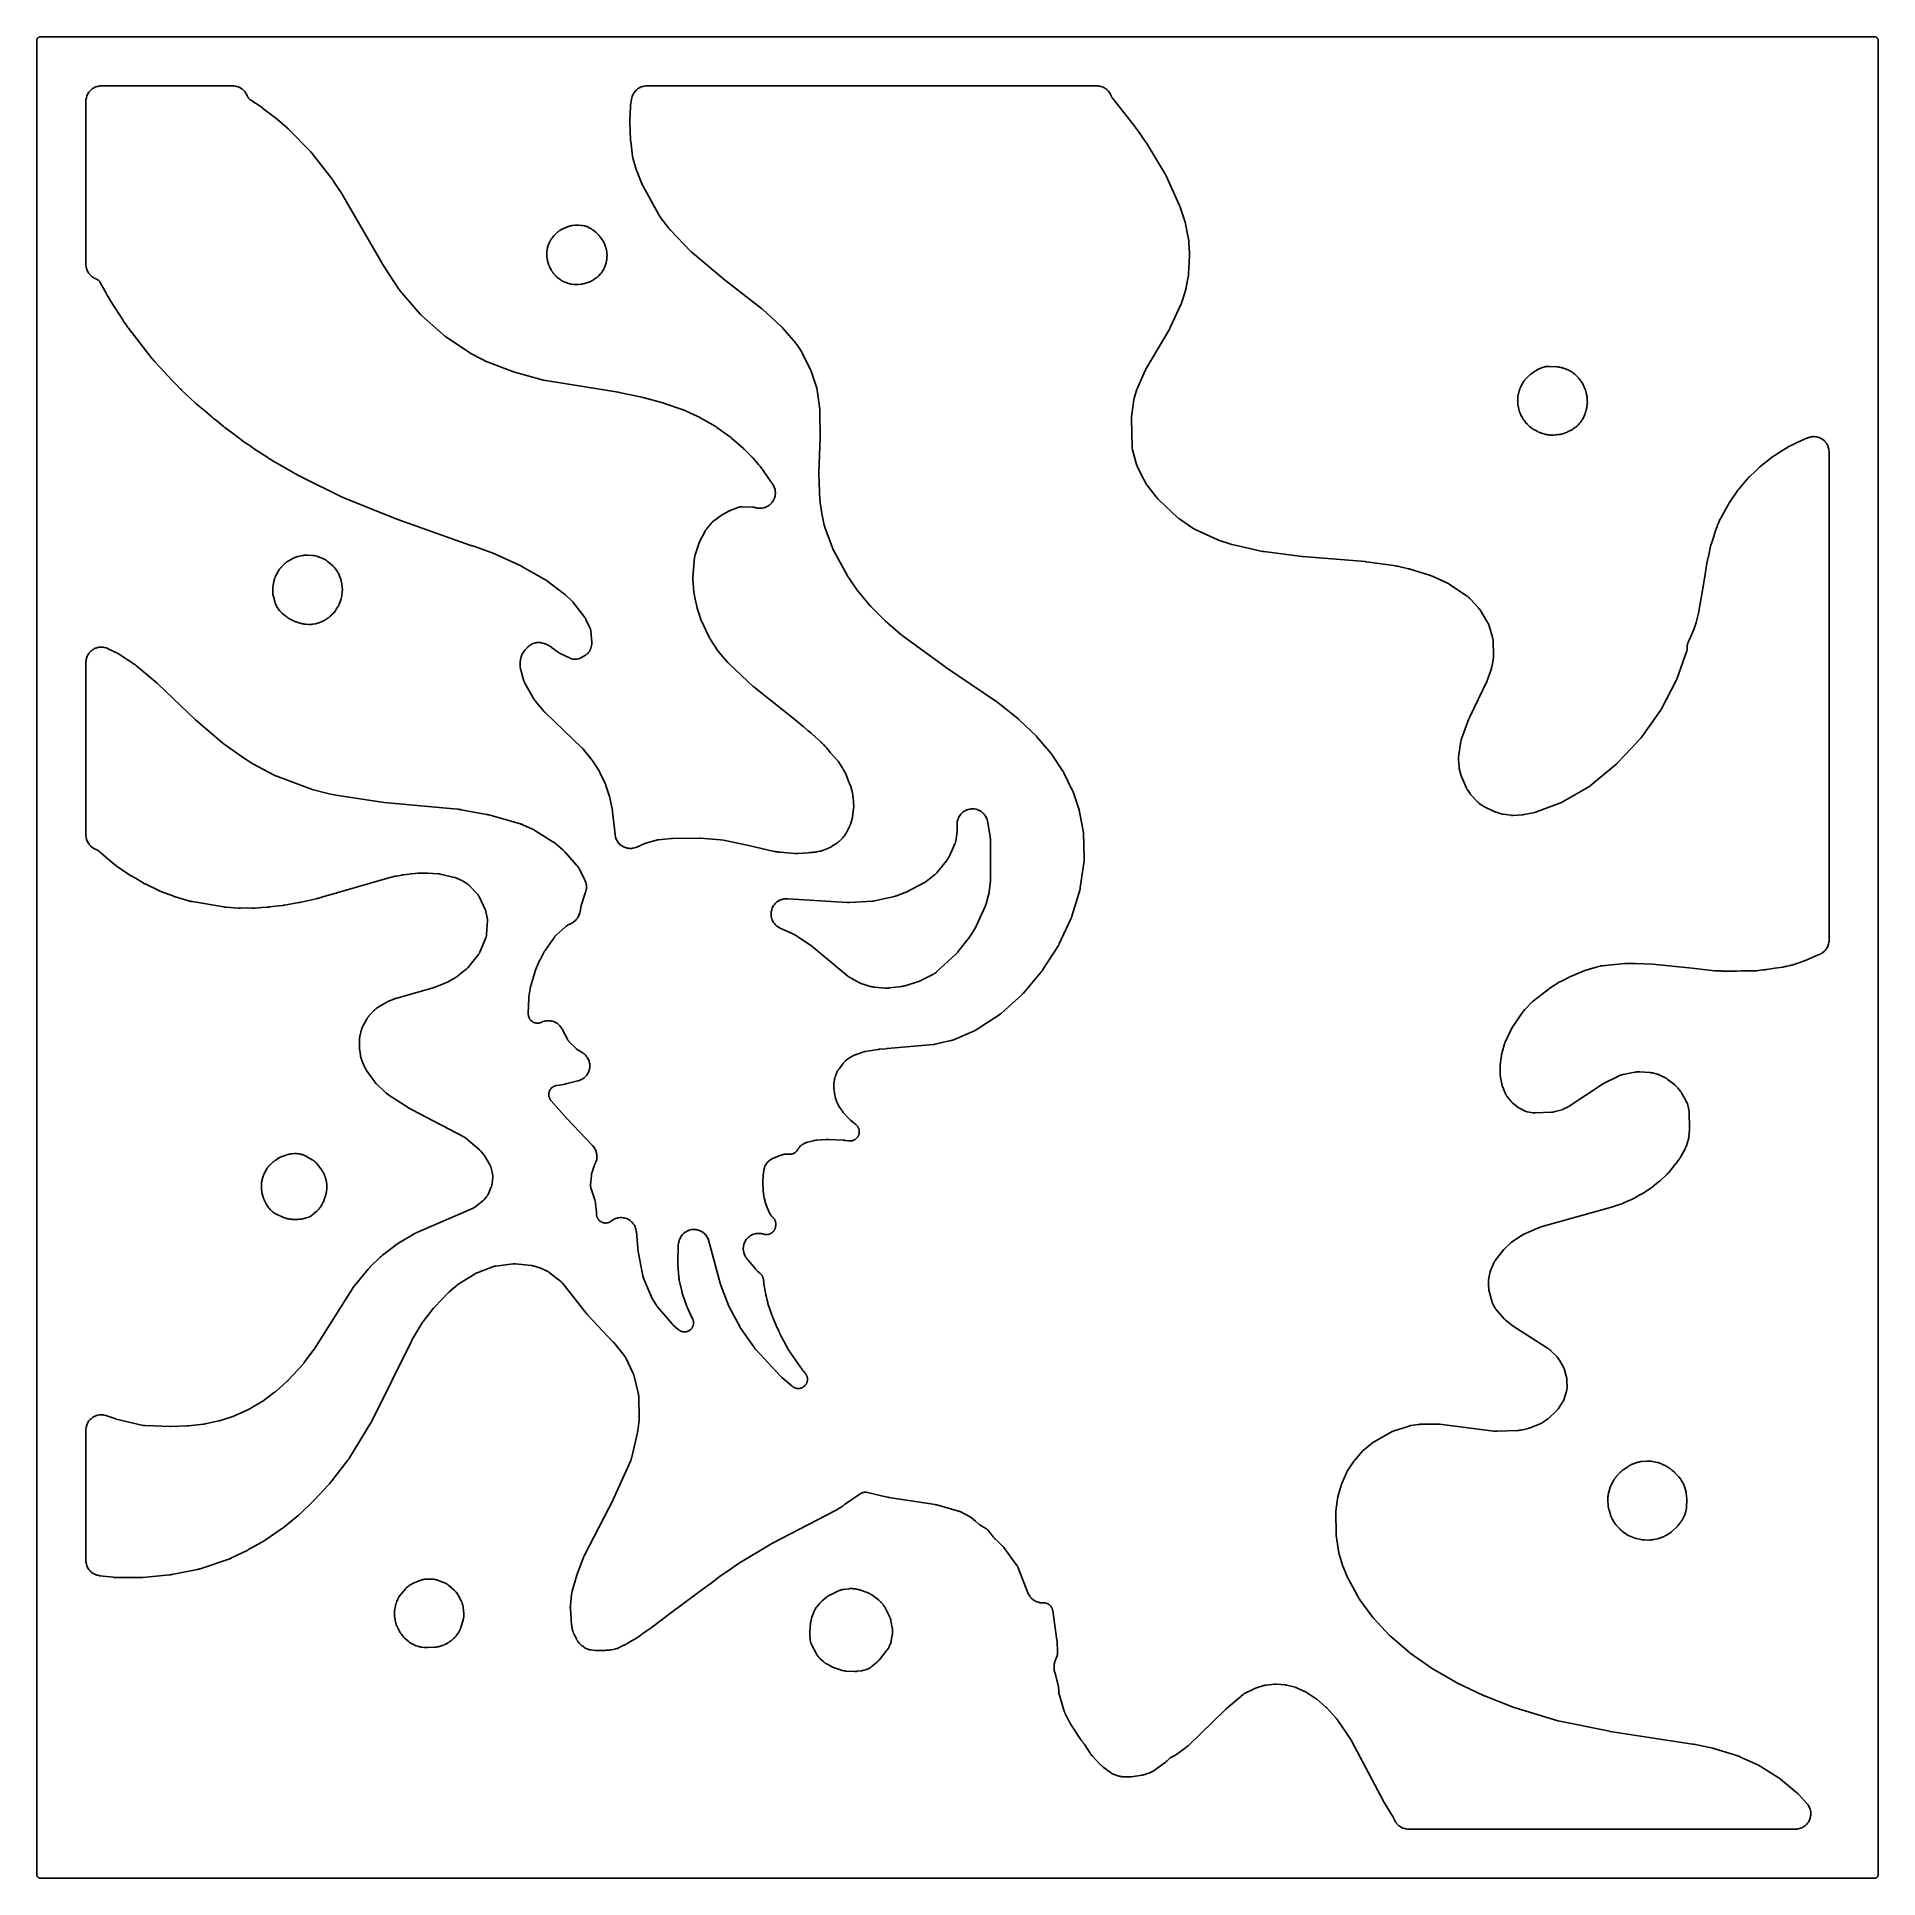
# Model space of a CAD drawing. Header units: millimetres. Extents: x 0 to 300, y 0 to 300.
import ezdxf

# ---------------------------------------------------------------- set-up
doc = ezdxf.new("R2010")
doc.units = ezdxf.units.MM
doc.layers.add('CUT', color=7, linetype='CONTINUOUS')

msp = doc.modelspace()

# ---------------------------------------------------------------- linework, layer by layer
at = {"layer": 'CUT'}
for points in [[(-0.0503, 299.5794), (-0.036, 299.6365), (-0.0162, 299.6918), (0.009, 299.745), (0.0392, 299.7954), (0.0743, 299.8427), (0.1137, 299.8863), (0.1573, 299.9257), (0.2046, 299.9608), (0.255, 299.991), (0.3082, 300.0162), (0.3635, 300.036), (0.4206, 300.0503), (0.4788, 300.0589), (0.5522, 300.0625), (1.4375, 300.0625), (298.5625, 300.0625), (299.4478, 300.0625), (299.5212, 300.0589), (299.5794, 300.0503), (299.6365, 300.036), (299.6918, 300.0162), (299.745, 299.991), (299.7954, 299.9608), (299.8427, 299.9257), (299.8863, 299.8863), (299.9257, 299.8427), (299.9608, 299.7954), (299.991, 299.745), (300.0162, 299.6918), (300.036, 299.6365), (300.0503, 299.5794), (300.0589, 299.5212), (300.0625, 299.4478), (300.0625, 298.5625), (300.0625, 1.4375), (300.0625, 0.5522), (300.0589, 0.4788), (300.0503, 0.4206), (300.036, 0.3635), (300.0162, 0.3082), (299.991, 0.255), (299.9608, 0.2046), (299.9257, 0.1573), (299.8863, 0.1137), (299.8427, 0.0743), (299.7954, 0.0392), (299.745, 0.009), (299.6918, -0.0162), (299.6365, -0.036), (299.5794, -0.0503), (299.5212, -0.0589), (299.4478, -0.0625), (298.5625, -0.0625), (1.4375, -0.0625), (0.5522, -0.0625), (0.4788, -0.0589), (0.4206, -0.0503), (0.3635, -0.036), (0.3082, -0.0162), (0.255, 0.009), (0.2046, 0.0392), (0.1573, 0.0743), (0.1137, 0.1137), (0.0743, 0.1573), (0.0392, 0.2046), (0.009, 0.255), (-0.0162, 0.3082), (-0.036, 0.3635), (-0.0503, 0.4206), (-0.0589, 0.4788), (-0.0625, 0.5522), (-0.0625, 1.4375), (-0.0625, 298.5625), (-0.0625, 299.4478), (-0.0589, 299.5212)], [(7.9405, 198.1596), (7.9399, 198.1452), (7.9377, 198.0514), (7.9375, 198.037), (7.9375, 170.0281), (7.9377, 170.0129), (7.9402, 169.9141), (7.9408, 169.8989), (7.9438, 169.8396), (7.9461, 169.8093), (7.9658, 169.6155), (7.975, 169.5554), (8.0137, 169.3672), (8.0289, 169.3083), (8.0865, 169.125), (8.1076, 169.068), (8.1834, 168.8914), (8.2101, 168.8369), (8.3034, 168.6689), (8.3355, 168.6173), (8.4453, 168.4596), (8.4825, 168.4115), (8.6077, 168.2657), (8.6496, 168.2217), (8.7889, 168.0893), (8.835, 168.0497), (8.9869, 167.9321), (9.0368, 167.8974), (9.1999, 167.7958), (9.2531, 167.7663), (9.428, 167.6805), (9.4556, 167.6678), (9.5178, 167.6411), (9.5251, 167.6381), (9.5771, 167.6166), (9.5832, 167.6141), (9.5848, 167.6134), (9.6263, 167.5956), (9.7073, 167.5583), (9.7928, 167.5132), (9.8481, 167.4802), (9.9283, 167.4262), (9.9991, 167.3728), (10.0369, 167.3426), (12.6059, 165.1782), (12.617, 165.1691), (12.6895, 165.1108), (12.7008, 165.102), (12.7935, 165.0311), (12.805, 165.0226), (12.8803, 164.9679), (12.8919, 164.9596), (14.9405, 163.5438), (14.9485, 163.5384), (15.0049, 163.5007), (15.0137, 163.495), (15.0848, 163.4493), (15.0934, 163.4439), (15.0935, 163.4438), (15.1064, 163.4356), (15.1151, 163.4301), (15.1724, 163.3947), (15.1818, 163.389), (15.9973, 162.9058), (17.2744, 162.1475), (17.2855, 162.1411), (17.3576, 162.1004), (17.3687, 162.0942), (17.3917, 162.0819), (17.3965, 162.0792), (17.4878, 162.0302), (17.4991, 162.0243), (17.5726, 161.9869), (17.584, 161.9812), (19.7104, 160.9533), (19.7221, 160.9478), (19.7984, 160.9129), (19.8102, 160.9077), (19.9069, 160.866), (19.9188, 160.861), (19.9965, 160.8294), (20.0085, 160.8247), (22.2454, 159.9719), (22.2557, 159.9681), (22.3273, 159.9423), (22.3384, 159.9384), (22.4284, 159.9079), (22.4394, 159.9044), (22.5109, 159.8816), (22.5227, 159.878), (24.8131, 159.2028), (24.8306, 159.1979), (24.9444, 159.1681), (24.962, 159.1638), (25.1059, 159.1306), (25.1236, 159.1268), (25.239, 159.1039), (25.2568, 159.1007), (30.4161, 158.2368), (30.4303, 158.2346), (30.5224, 158.2214), (30.5366, 158.2195), (30.6527, 158.2057), (30.6669, 158.2042), (30.7596, 158.1955), (30.7739, 158.1943), (32.7557, 158.0545), (32.7715, 158.0536), (32.874, 158.0491), (32.8898, 158.0486), (33.0187, 158.0463), (33.0345, 158.0462), (33.1371, 158.0471), (33.1529, 158.0475), (34.1359, 158.0818), (35.046, 158.05), (35.0655, 158.0496), (35.1924, 158.0493), (35.2119, 158.0496), (35.371, 158.0544), (35.3905, 158.0553), (35.5171, 158.0633), (35.5366, 158.0648), (36.624, 158.1687), (37.448, 158.1975), (37.4651, 158.1983), (37.5763, 158.2054), (37.5934, 158.2067), (37.7327, 158.2196), (37.7497, 158.2214), (37.8603, 158.2348), (37.8773, 158.2371), (38.8135, 158.3779), (40.0108, 158.4922), (40.022, 158.4934), (40.0997, 158.5023), (40.1117, 158.5038), (40.2083, 158.5168), (40.22, 158.5185), (40.2962, 158.5303), (40.3086, 158.5324), (42.6678, 158.9491), (42.6782, 158.9511), (42.7497, 158.965), (42.7607, 158.9673), (42.8496, 158.9863), (42.8604, 158.9887), (42.9304, 159.0051), (42.9418, 159.0079), (43.0452, 159.0341), (45.4534, 159.5817), (45.4621, 159.5838), (45.522, 159.5983), (45.5313, 159.6006), (45.6057, 159.62), (45.6147, 159.6224), (45.6733, 159.6386), (45.6829, 159.6413), (47.2755, 160.1104), (48.7134, 160.4762), (48.7185, 160.4776), (48.7541, 160.4869), (48.7595, 160.4884), (48.8037, 160.5005), (48.809, 160.502), (48.8439, 160.5119), (48.8496, 160.5135), (56.932, 162.895), (58.329, 163.2315), (58.6024, 163.2828), (59.4166, 163.4353), (59.5142, 163.449), (59.7028, 163.4756), (60.1811, 163.5431), (60.9244, 163.6479), (61.6071, 163.6946), (62.0262, 163.7232), (63.5957, 163.7334), (65.3635, 163.6442), (65.3735, 163.6436), (65.389, 163.6426), (65.4145, 163.6407), (65.4488, 163.6376), (65.4792, 163.6344), (65.5032, 163.6314), (65.5169, 163.6295), (65.522, 163.6288), (65.5517, 163.6242), (65.6174, 163.6127), (65.6567, 163.6049), (65.6699, 163.602), (65.6796, 163.5998), (67.9986, 163.0611), (68.0097, 163.0584), (68.0247, 163.0547), (68.0689, 163.0427), (68.142, 163.0207), (68.1741, 163.0104), (68.2058, 162.9988), (68.277, 162.9714), (68.3193, 162.9538), (68.3334, 162.9475), (68.3439, 162.9428), (69.1958, 162.5503), (69.2094, 162.5439), (69.241, 162.5287), (69.2546, 162.522), (69.271, 162.5138), (69.2844, 162.5069), (69.3155, 162.4906), (69.3288, 162.4835), (69.3439, 162.4753), (69.3571, 162.468), (69.3877, 162.4507), (69.4007, 162.4431), (69.4165, 162.4338), (69.4295, 162.4261), (69.4594, 162.4077), (69.4722, 162.3998), (70.1705, 161.9565), (70.1786, 161.9513), (70.191, 161.9433), (70.2113, 161.9297), (70.2383, 161.9111), (70.262, 161.8942), (70.2653, 161.8917), (70.3056, 161.8602), (70.3593, 161.8157), (70.4087, 161.7715), (70.4424, 161.739), (70.4698, 161.7115), (70.4785, 161.7024), (70.485, 161.6955), (71.7453, 160.3451), (71.7531, 160.3367), (71.7635, 160.3252), (71.7935, 160.2904), (71.8278, 160.2487), (71.8754, 160.185), (71.9188, 160.1214), (71.9611, 160.0531), (71.9883, 160.0044), (72.01, 159.963), (72.0167, 159.9494), (72.0217, 159.9391), (73.0184, 157.8475), (73.0223, 157.8391), (73.0284, 157.8261), (73.0381, 157.8044), (73.0507, 157.7752), (73.0615, 157.7491), (73.063, 157.7454), (73.0799, 157.6988), (73.1013, 157.6346), (73.1194, 157.573), (73.1307, 157.5289), (73.1392, 157.4922), (73.1418, 157.4803), (73.1436, 157.4712), (73.3457, 156.4637), (73.3476, 156.4542), (73.3504, 156.4395), (73.3547, 156.415), (73.3599, 156.3822), (73.3642, 156.353), (73.3647, 156.3488), (73.3698, 156.2972), (73.3747, 156.2267), (73.3768, 156.1595), (73.3765, 156.1121), (73.3755, 156.0727), (73.3748, 156.0599), (73.3743, 156.0503), (73.2347, 153.7231), (73.2339, 153.7108), (73.2326, 153.6941), (73.2276, 153.645), (73.2202, 153.5875), (73.2052, 153.5032), (73.1868, 153.4225), (73.1636, 153.3392), (73.1448, 153.2824), (73.1278, 153.2353), (73.1218, 153.2201), (73.1172, 153.2086), (72.167, 150.8916), (72.1627, 150.8814), (72.1568, 150.8676), (72.1384, 150.8271), (72.1156, 150.78), (72.0791, 150.7122), (72.041, 150.6481), (71.9984, 150.583), (71.9669, 150.5391), (71.9396, 150.5031), (71.9304, 150.4916), (71.9234, 150.4829), (70.1653, 148.3339), (70.1579, 148.3249), (70.1477, 148.3128), (70.1167, 148.2778), (70.0635, 148.2208), (70.0395, 148.196), (70.0146, 148.1722), (69.9571, 148.1195), (69.9218, 148.0888), (69.9096, 148.0788), (69.9006, 148.0714), (68.5504, 146.9857), (68.5448, 146.9812), (68.5318, 146.9709), (68.5293, 146.969), (68.5036, 146.9495), (68.4512, 146.9113), (68.433, 146.8985), (68.4072, 146.8815), (68.3379, 146.8381), (68.3078, 146.82), (66.8724, 145.9962), (66.8664, 145.9928), (66.8522, 145.9848), (66.8496, 145.9833), (66.8223, 145.9687), (66.7667, 145.94), (66.7474, 145.9305), (66.7203, 145.9181), (66.6477, 145.8868), (66.6164, 145.8739), (64.7163, 145.1368), (64.7066, 145.1331), (64.6839, 145.1246), (64.6741, 145.121), (64.6625, 145.1168), (64.6529, 145.1134), (64.6303, 145.1055), (64.6206, 145.1022), (64.6093, 145.0984), (64.5996, 145.0952), (64.5767, 145.0878), (64.5669, 145.0847), (64.5549, 145.081), (64.545, 145.078), (64.522, 145.0711), (64.5122, 145.0682), (58.5902, 143.3752), (58.5759, 143.3709), (58.4832, 143.3419), (58.4689, 143.3373), (58.3535, 143.2979), (58.3394, 143.2929), (58.2482, 143.2593), (58.2343, 143.254), (57.3325, 142.8958), (57.3223, 142.8916), (57.2517, 142.862), (57.2412, 142.8575), (57.1952, 142.8373), (57.1733, 142.8271), (57.0379, 142.7607), (57.0171, 142.75), (56.9816, 142.7308), (56.972, 142.7256), (56.906, 142.6884), (56.8954, 142.6823), (55.5863, 141.9094), (55.574, 141.9019), (55.495, 141.8527), (55.4829, 141.845), (55.4361, 141.8142), (55.4125, 141.7979), (55.264, 141.6898), (55.2193, 141.654), (55.0817, 141.5322), (55.0607, 141.5127), (55.0206, 141.4736), (55.0105, 141.4635), (54.9453, 141.3969), (54.9354, 141.3866), (54.1305, 140.5238), (54.1221, 140.5146), (54.0683, 140.4545), (54.0601, 140.4452), (54.0285, 140.4083), (54.0127, 140.3892), (53.9141, 140.2642), (53.885, 140.2239), (53.7971, 140.0912), (53.7838, 140.0702), (53.7587, 140.0287), (53.7524, 140.018), (53.7121, 139.9481), (53.706, 139.9373), (53.0855, 138.808), (53.0794, 138.7966), (53.0407, 138.7224), (53.0349, 138.711), (53.0126, 138.6659), (53.0017, 138.6426), (52.9349, 138.4916), (52.9161, 138.4437), (52.8625, 138.2876), (52.8547, 138.2631), (52.8404, 138.2149), (52.8369, 138.2025), (52.8149, 138.1218), (52.8116, 138.1093), (52.6231, 137.3552), (52.619, 137.3374), (52.5937, 137.2213), (52.5901, 137.2033), (52.577, 137.1332), (52.5714, 137.0971), (52.5423, 136.8614), (52.5389, 136.825), (52.5345, 136.7539), (52.5336, 136.7356), (52.5299, 136.6168), (52.5296, 136.5985), (52.5283, 135.3871), (52.5286, 135.3665), (52.5331, 135.2322), (52.5341, 135.2115), (52.5456, 135.0434), (52.5473, 135.0228), (52.561, 134.8891), (52.5635, 134.8686), (52.6698, 134.0965), (52.6717, 134.0838), (52.6849, 134.0009), (52.6871, 133.9882), (52.6961, 133.9385), (52.7012, 133.9132), (52.7378, 133.7517), (52.7514, 133.7019), (52.8018, 133.5442), (52.8101, 133.5197), (52.8275, 133.4724), (52.8321, 133.4603), (52.8627, 133.3821), (52.8676, 133.3702), (53.3624, 132.1834), (53.3691, 132.1682), (53.4134, 132.0697), (53.4204, 132.0546), (53.4486, 131.9962), (53.4639, 131.9667), (53.5685, 131.7779), (53.5854, 131.7493), (53.6199, 131.6944), (53.629, 131.6805), (53.689, 131.5906), (53.6984, 131.577), (54.9658, 129.789), (54.9742, 129.7774), (55.0299, 129.7027), (55.0386, 129.6913), (55.0732, 129.6472), (55.0914, 129.625), (55.2132, 129.484), (55.2324, 129.4628), (55.271, 129.4222), (55.281, 129.4119), (55.3469, 129.3459), (55.3571, 129.3358), (56.6887, 128.0629), (56.699, 128.0532), (56.7669, 127.9913), (56.7775, 127.9819), (56.8192, 127.9456), (56.841, 127.9276), (56.9851, 127.8137), (57.0077, 127.7967), (57.0526, 127.7645), (57.0642, 127.7564), (57.1402, 127.7047), (57.152, 127.6969), (60.801, 125.3355), (60.8128, 125.3281), (60.8901, 125.2806), (60.9021, 125.2734), (61.0006, 125.216), (61.0127, 125.2091), (61.0921, 125.1653), (61.1044, 125.1586), (69.5349, 120.7562), (69.546, 120.7503), (69.5609, 120.7422), (69.6045, 120.7171), (69.6759, 120.6732), (69.7071, 120.6532), (69.7374, 120.6318), (69.8049, 120.5821), (69.8445, 120.5511), (69.8576, 120.5403), (69.8672, 120.5322), (72.0755, 118.6541), (72.081, 118.6494), (72.0936, 118.6384), (72.096, 118.6364), (72.1201, 118.6147), (72.1675, 118.5703), (72.1836, 118.5548), (72.2052, 118.5324), (72.2609, 118.4724), (72.2843, 118.4462), (72.8031, 117.842), (72.8095, 117.8345), (72.8193, 117.8228), (72.835, 117.8035), (72.8554, 117.7778), (72.8733, 117.7545), (72.8873, 117.7357), (72.8951, 117.7249), (72.898, 117.7209), (72.9145, 117.6972), (72.9504, 117.6438), (72.9712, 117.6113), (72.978, 117.6002), (72.983, 117.5919), (73.7355, 116.33), (73.741, 116.3207), (73.7494, 116.3062), (73.763, 116.282), (73.7806, 116.2493), (73.7958, 116.22), (73.7978, 116.2158), (73.8218, 116.1629), (73.8522, 116.0899), (73.878, 116.0194), (73.8942, 115.9689), (73.9066, 115.9267), (73.9103, 115.9129), (73.913, 115.9024), (74.1991, 114.7788), (74.208, 114.7407), (74.2226, 114.6705), (74.2353, 114.5932), (74.2414, 114.5415), (74.2473, 114.4634), (74.249, 114.4113), (74.2481, 114.333), (74.2441, 114.2614), (74.2411, 114.2224), (74.1284, 113.0844), (74.1271, 113.0728), (74.1254, 113.0571), (74.119, 113.0109), (74.1101, 112.9568), (74.0933, 112.8778), (74.0738, 112.8021), (74.0497, 112.7241), (74.0306, 112.6708), (74.0135, 112.6266), (74.0075, 112.6124), (74.0029, 112.6017), (73.4765, 111.3893), (73.4722, 111.3796), (73.4654, 111.3645), (73.4539, 111.3399), (73.438, 111.307), (73.4233, 111.2781), (73.4212, 111.2741), (73.3929, 111.2246), (73.3522, 111.1584), (73.3111, 111.0972), (73.2803, 111.0553), (73.2539, 111.0211), (73.2451, 111.0102), (73.2383, 111.002), (72.897, 110.5908), (72.889, 110.5813), (72.8781, 110.5686), (72.8449, 110.5318), (72.7878, 110.4719), (72.762, 110.446), (72.7352, 110.4212), (72.6734, 110.3662), (72.6354, 110.3343), (72.6223, 110.3239), (72.6125, 110.3163), (71.269, 109.279), (71.2615, 109.2733), (71.2499, 109.2646), (71.2305, 109.2503), (71.2042, 109.2315), (71.1806, 109.2153), (71.1772, 109.213), (71.1346, 109.1862), (71.0754, 109.1514), (71.0181, 109.1203), (70.9768, 109.0999), (70.9421, 109.0836), (70.9308, 109.0786), (70.9222, 109.0748), (61.881, 105.177), (61.8635, 105.1691), (61.7503, 105.1159), (61.7331, 105.1075), (61.5933, 105.0363), (61.5763, 105.0273), (61.4669, 104.967), (61.4502, 104.9575), (58.8866, 103.4373), (58.8714, 103.428), (58.7736, 103.366), (58.7587, 103.3562), (58.6384, 103.2748), (58.6237, 103.2646), (58.5298, 103.1969), (58.5155, 103.1863), (56.2918, 101.4816), (56.278, 101.4706), (56.1889, 101.398), (56.1754, 101.3867), (56.0663, 101.2924), (56.0531, 101.2806), (55.9685, 101.203), (55.9556, 101.1908), (54.2291, 99.5103), (54.2181, 99.4992), (54.147, 99.4263), (54.1362, 99.415), (54.0495, 99.3212), (54.039, 99.3096), (53.9718, 99.2331), (53.9616, 99.2212), (51.908, 96.7556), (51.8958, 96.7404), (51.8182, 96.6409), (51.8065, 96.6253), (51.7132, 96.4973), (51.702, 96.4814), (51.631, 96.377), (51.6204, 96.3608), (45.1952, 86.224), (45.1916, 86.2184), (45.1832, 86.2054), (45.1796, 86.1999), (45.1709, 86.1866), (45.1664, 86.1798), (45.1559, 86.164), (45.1513, 86.1572), (45.146, 86.1494), (45.1414, 86.1427), (45.1305, 86.127), (45.1258, 86.1203), (45.1234, 86.1169), (45.1178, 86.109), (45.1046, 86.0908), (45.0989, 86.083), (43.5384, 83.9757), (43.5311, 83.966), (43.5139, 83.9434), (43.5065, 83.9338), (43.4975, 83.9223), (43.49, 83.9129), (43.4724, 83.891), (43.4647, 83.8816), (43.4559, 83.8709), (43.4481, 83.8616), (43.4298, 83.8402), (43.4219, 83.831), (43.4122, 83.8199), (43.4042, 83.8108), (43.3854, 83.7898), (43.3772, 83.7809), (40.9096, 81.1051), (40.9021, 81.097), (40.8845, 81.0784), (40.8769, 81.0705), (40.8676, 81.0609), (40.8599, 81.053), (40.8419, 81.0349), (40.8341, 81.0271), (40.8251, 81.0183), (40.8173, 81.0106), (40.7988, 80.9929), (40.7908, 80.9853), (40.781, 80.9762), (40.773, 80.9687), (40.7541, 80.9515), (40.746, 80.9441), (38.8694, 79.2704), (38.8615, 79.2635), (38.8432, 79.2475), (38.8353, 79.2407), (38.8256, 79.2325), (38.8176, 79.2258), (38.7989, 79.2102), (38.7909, 79.2036), (38.7816, 79.196), (38.7734, 79.1895), (38.7544, 79.1744), (38.7462, 79.168), (38.7361, 79.1602), (38.7278, 79.1538), (38.7084, 79.1392), (38.7001, 79.1329), (36.7669, 77.7066), (36.7571, 77.6995), (36.7342, 77.683), (36.7243, 77.6761), (36.7122, 77.6676), (36.7022, 77.6608), (36.6789, 77.6449), (36.6688, 77.6382), (36.6572, 77.6306), (36.6471, 77.624), (36.6233, 77.6088), (36.613, 77.6024), (36.6005, 77.5946), (36.5902, 77.5883), (36.566, 77.5737), (36.5556, 77.5676), (34.5588, 76.4026), (34.5487, 76.3968), (34.5251, 76.3834), (34.5149, 76.3777), (34.5025, 76.3709), (34.4922, 76.3653), (34.4682, 76.3526), (34.4579, 76.3472), (34.446, 76.341), (34.4357, 76.3358), (34.4114, 76.3236), (34.4009, 76.3185), (34.3881, 76.3123), (34.3776, 76.3073), (34.353, 76.2958), (34.3424, 76.2909), (32.2729, 75.3551), (32.262, 75.3502), (32.2364, 75.339), (32.2254, 75.3343), (32.2119, 75.3287), (32.2008, 75.3241), (32.1749, 75.3136), (32.1638, 75.3092), (32.151, 75.3042), (32.1398, 75.2999), (32.1136, 75.2901), (32.1024, 75.286), (32.0887, 75.2811), (32.0774, 75.2771), (32.051, 75.268), (32.0396, 75.2642), (29.8551, 74.5444), (29.8442, 74.5409), (29.8187, 74.5329), (29.8077, 74.5295), (29.7943, 74.5255), (29.7833, 74.5222), (29.7576, 74.5148), (29.7466, 74.5117), (29.7338, 74.5082), (29.7228, 74.5053), (29.6969, 74.4985), (29.6857, 74.4957), (29.6722, 74.4924), (29.661, 74.4897), (29.6349, 74.4836), (29.6238, 74.4811), (27.3486, 73.9811), (27.3375, 73.9787), (27.3116, 73.9733), (27.3005, 73.9711), (27.2869, 73.9685), (27.2757, 73.9664), (27.2497, 73.9617), (27.2385, 73.9597), (27.2256, 73.9576), (27.2144, 73.9558), (27.1883, 73.9517), (27.177, 73.9501), (27.1633, 73.9481), (27.1521, 73.9466), (27.1258, 73.9432), (27.1145, 73.9419), (24.6423, 73.6551), (24.6327, 73.654), (24.6102, 73.6517), (24.6006, 73.6507), (24.5888, 73.6496), (24.5792, 73.6487), (24.5566, 73.6469), (24.547, 73.6461), (24.5359, 73.6453), (24.5262, 73.6447), (24.5037, 73.6433), (24.494, 73.6427), (24.4822, 73.6421), (24.4725, 73.6417), (24.4499, 73.6408), (24.4403, 73.6404), (21.8049, 73.5629), (21.7992, 73.5628), (21.7861, 73.5625), (21.7804, 73.5624), (21.7669, 73.5621), (21.76, 73.562), (21.7438, 73.5619), (21.7369, 73.5619), (21.7289, 73.5618), (21.7219, 73.5619), (21.7057, 73.562), (21.6988, 73.562), (21.6953, 73.5621), (21.687, 73.5622), (21.6678, 73.5627), (21.6596, 73.5629), (17.6063, 73.6937), (17.5951, 73.6941), (17.58, 73.6948), (17.5356, 73.6979), (17.4616, 73.7048), (17.429, 73.7085), (17.3965, 73.7135), (17.3232, 73.7259), (17.2795, 73.7345), (17.2648, 73.7377), (17.254, 73.7402), (12.8953, 74.7624), (12.8832, 74.7653), (12.855, 74.7723), (12.843, 74.7754), (12.8283, 74.7793), (12.8162, 74.7826), (12.7882, 74.7904), (12.7762, 74.7938), (12.7625, 74.7979), (12.7506, 74.8015), (12.7228, 74.81), (12.7109, 74.8138), (12.6965, 74.8185), (12.6846, 74.8224), (12.6571, 74.8317), (12.6453, 74.8358), (11.3343, 75.3012), (11.32, 75.3061), (11.2268, 75.3366), (11.2124, 75.3411), (11.1559, 75.358), (11.1268, 75.3659), (10.9389, 75.412), (10.8797, 75.4234), (10.6908, 75.45), (10.6306, 75.4554), (10.44, 75.4629), (10.3797, 75.4622), (10.1892, 75.4505), (10.1293, 75.4438), (9.941, 75.413), (9.882, 75.4003), (9.6978, 75.3507), (9.6403, 75.3322), (9.462, 75.2644), (9.4068, 75.2401), (9.2361, 75.1547), (9.1836, 75.1251), (9.0224, 75.023), (8.9731, 74.9882), (8.823, 74.8704), (8.7775, 74.8308), (8.6399, 74.6986), (8.5986, 74.6547), (8.475, 74.5093), (8.4383, 74.4614), (8.33, 74.3043), (8.2983, 74.253), (8.2063, 74.0859), (8.1799, 74.0316), (8.1052, 73.8561), (8.0844, 73.7994), (8.0276, 73.6173), (8.0126, 73.5588), (7.9745, 73.3719), (7.9654, 73.3122), (7.946, 73.1198), (7.9437, 73.0897), (7.9407, 73.0308), (7.9402, 73.0157), (7.9377, 72.9177), (7.9375, 72.9026), (7.9375, 51.784), (7.9377, 51.7694), (7.94, 51.6749), (7.9405, 51.6604), (7.9433, 51.6036), (7.9454, 51.5746), (7.9634, 51.3891), (7.9718, 51.3315), (8.0073, 51.1511), (8.0213, 51.0946), (8.074, 50.9184), (8.0934, 50.8636), (8.1629, 50.6934), (8.1875, 50.6407), (8.2732, 50.478), (8.3028, 50.4279), (8.4039, 50.2743), (8.4381, 50.2273), (8.5536, 50.0841), (8.5923, 50.0407), (8.7211, 49.9094), (8.7638, 49.8699), (8.9046, 49.7518), (8.951, 49.7166), (9.1026, 49.6126), (9.1521, 49.5821), (9.3132, 49.4933), (9.3654, 49.4677), (9.5343, 49.3949), (9.5887, 49.3745), (9.7638, 49.3183), (9.82, 49.3033), (10.0022, 49.2639), (10.0308, 49.2584), (10.0868, 49.2491), (10.1012, 49.2469), (10.1948, 49.2337), (10.2093, 49.2318), (12.4258, 48.9732), (12.4422, 48.9716), (12.5489, 48.9621), (12.5653, 48.9608), (12.6996, 48.9526), (12.7161, 48.9518), (12.8232, 48.9482), (12.8397, 48.9479), (16.8141, 48.9233), (16.8298, 48.9234), (16.9318, 48.9255), (16.9475, 48.926), (17.0754, 48.9319), (17.0911, 48.9328), (17.1928, 48.9402), (17.2085, 48.9415), (21.5846, 49.3739), (21.599, 49.3755), (21.6924, 49.387), (21.7067, 49.389), (21.8236, 49.4062), (21.8379, 49.4085), (21.9307, 49.4245), (21.9449, 49.4272), (26.1034, 50.2487), (26.1226, 50.2528), (26.2473, 50.2817), (26.2664, 50.2865), (26.4215, 50.3279), (26.4404, 50.3333), (26.5629, 50.3703), (26.5816, 50.3763), (31.234, 51.9506), (31.2517, 51.9569), (31.3662, 51.9997), (31.3837, 52.0065), (31.5255, 52.0646), (31.5428, 52.072), (31.6543, 52.1219), (31.6713, 52.1298), (34.2219, 53.3669), (34.2309, 53.3714), (34.2934, 53.403), (34.3029, 53.408), (34.3801, 53.4488), (34.3894, 53.4538), (34.4498, 53.4871), (34.4596, 53.4927), (37.0778, 55.0017), (37.0883, 55.0078), (37.1555, 55.0484), (37.1658, 55.0548), (37.2492, 55.1074), (37.2594, 55.114), (37.325, 55.1573), (37.335, 55.164), (39.8377, 56.8891), (39.8468, 56.8955), (39.9096, 56.9405), (39.9192, 56.9476), (39.9964, 57.0052), (40.0057, 57.0123), (40.0658, 57.0591), (40.0755, 57.0668), (42.5168, 59.0496), (42.525, 59.0564), (42.5814, 59.1039), (42.5901, 59.1113), (42.6593, 59.1718), (42.6676, 59.1793), (42.7214, 59.2282), (42.7302, 59.2362), (45.0424, 61.4218), (45.0492, 61.4283), (45.0962, 61.4742), (45.1034, 61.4814), (45.1611, 61.5396), (45.1681, 61.5467), (45.2129, 61.5935), (45.2202, 61.6012), (47.4276, 63.9869), (47.436, 63.9962), (47.4899, 64.0569), (47.4981, 64.0664), (47.5642, 64.144), (47.5722, 64.1536), (47.6235, 64.2166), (47.6313, 64.2263), (50.6523, 68.0926), (50.6629, 68.1066), (50.7305, 68.1985), (50.7407, 68.2128), (50.8221, 68.3306), (50.8319, 68.3452), (50.894, 68.4409), (50.9033, 68.4558), (54.422, 74.2435), (54.4286, 74.2547), (54.4709, 74.3279), (54.4773, 74.3392), (54.5285, 74.4322), (54.5346, 74.4437), (54.5738, 74.5186), (54.5797, 74.5302), (61.0347, 87.5747), (61.0388, 87.5828), (61.0484, 87.6017), (61.0526, 87.6098), (61.0577, 87.6197), (61.0619, 87.6277), (61.0719, 87.6464), (61.0762, 87.6544), (61.0813, 87.6637), (61.0857, 87.6716), (61.0961, 87.6902), (61.1005, 87.6981), (61.1061, 87.7077), (61.1106, 87.7156), (61.1214, 87.7339), (61.126, 87.7418), (62.749, 90.4469), (62.7563, 90.4589), (62.7736, 90.4867), (62.7811, 90.4986), (62.7904, 90.513), (62.7981, 90.5248), (62.8163, 90.5521), (62.8242, 90.5637), (62.8333, 90.577), (62.8414, 90.5886), (62.8604, 90.6153), (62.8686, 90.6267), (62.8788, 90.6405), (62.8872, 90.6518), (62.9071, 90.6779), (62.9156, 90.689), (64.5978, 92.8326), (64.605, 92.8416), (64.622, 92.8627), (64.6293, 92.8717), (64.6383, 92.8825), (64.6457, 92.8914), (64.6632, 92.912), (64.6708, 92.9208), (64.6795, 92.9309), (64.6872, 92.9395), (64.7052, 92.9597), (64.713, 92.9683), (64.7226, 92.9787), (64.7305, 92.9872), (64.749, 93.0068), (64.757, 93.0152), (67.0434, 95.381), (67.0512, 95.389), (67.0696, 95.4076), (67.0776, 95.4155), (67.0873, 95.4251), (67.0953, 95.4329), (67.1142, 95.451), (67.1223, 95.4587), (67.1317, 95.4675), (67.1399, 95.4751), (67.1592, 95.4927), (67.1675, 95.5002), (67.1777, 95.5093), (67.1861, 95.5167), (67.2058, 95.5338), (67.2143, 95.5411), (68.455, 96.5924), (68.4671, 96.6025), (68.4958, 96.6259), (68.5081, 96.6358), (68.5233, 96.6478), (68.5358, 96.6575), (68.5652, 96.6798), (68.5779, 96.6893), (68.5925, 96.7001), (68.6054, 96.7093), (68.6356, 96.7306), (68.6486, 96.7396), (68.6646, 96.7505), (68.6777, 96.7593), (68.7086, 96.7795), (68.722, 96.7881), (71.3705, 98.4566), (71.3804, 98.4627), (71.3937, 98.4709), (71.4339, 98.4941), (71.5018, 98.531), (71.5322, 98.5467), (71.5631, 98.5613), (71.6337, 98.5928), (71.6765, 98.6107), (71.6911, 98.6163), (71.7019, 98.6204), (74.3728, 99.6138), (74.3851, 99.6183), (74.4017, 99.6242), (74.4513, 99.6402), (74.5347, 99.6645), (74.5718, 99.6745), (74.6093, 99.6828), (74.6946, 99.6998), (74.746, 99.7085), (74.7634, 99.7109), (74.7764, 99.7126), (77.5719, 100.0619), (77.5846, 100.0634), (77.6019, 100.0653), (77.6531, 100.0694), (77.7388, 100.074), (77.7767, 100.0752), (77.8145, 100.0747), (77.9003, 100.0719), (77.9516, 100.0687), (77.9689, 100.0672), (77.9817, 100.0659), (80.5282, 99.7992), (80.5386, 99.798), (80.5547, 99.7962), (80.5812, 99.7927), (80.6168, 99.7875), (80.6482, 99.7823), (80.6731, 99.7777), (80.6873, 99.775), (80.6926, 99.7739), (80.7232, 99.7673), (80.791, 99.7513), (80.8314, 99.7407), (80.845, 99.7368), (80.855, 99.7339), (81.9473, 99.4079), (81.9538, 99.4059), (81.9689, 99.4013), (81.9717, 99.4004), (82.0007, 99.3909), (82.0587, 99.3707), (82.0785, 99.3635), (82.1056, 99.3526), (82.1769, 99.3224), (82.2072, 99.3089), (83.1187, 98.8821), (83.1304, 98.8766), (83.146, 98.869), (83.1916, 98.8452), (83.2661, 98.8036), (83.2987, 98.7845), (83.3304, 98.764), (83.4012, 98.7161), (83.4429, 98.6862), (83.4566, 98.6757), (83.4668, 98.6678), (85.3484, 97.1894), (85.359, 97.181), (85.3731, 97.1696), (85.4139, 97.1344), (85.4802, 97.0738), (85.5088, 97.0464), (85.5362, 97.0177), (85.5968, 96.9514), (85.6319, 96.9106), (85.6433, 96.8965), (85.6517, 96.886), (89.4512, 92.0448), (89.4598, 92.0341), (89.5169, 91.9647), (89.5258, 91.9541), (89.5994, 91.8687), (89.6086, 91.8584), (89.6687, 91.7917), (89.6781, 91.7816), (93.8428, 87.3781), (93.8491, 87.3714), (93.8636, 87.3557), (93.8698, 87.349), (93.8773, 87.3407), (93.8835, 87.3339), (93.8977, 87.3179), (93.9037, 87.311), (93.9107, 87.3031), (93.9167, 87.2961), (93.9305, 87.2799), (93.9365, 87.2729), (93.9436, 87.2643), (93.9495, 87.2572), (93.963, 87.2407), (93.9688, 87.2336), (95.707, 85.0667), (95.7149, 85.0567), (95.7254, 85.0433), (95.7554, 85.0024), (95.8035, 84.933), (95.8241, 84.9019), (95.8434, 84.8699), (95.8854, 84.7966), (95.9094, 84.752), (95.9171, 84.7367), (95.9227, 84.7254), (97.0911, 82.3119), (97.0961, 82.3013), (97.1029, 82.2869), (97.1217, 82.2437), (97.1513, 82.1708), (97.1637, 82.1383), (97.1749, 82.1054), (97.1986, 82.0304), (97.2117, 81.9851), (97.2157, 81.9697), (97.2186, 81.9583), (97.9885, 78.8289), (97.9914, 78.8169), (97.9951, 78.8007), (98.0049, 78.7525), (98.019, 78.6716), (98.0245, 78.6357), (98.0286, 78.5996), (98.036, 78.5179), (98.0391, 78.4687), (98.0397, 78.4521), (98.0401, 78.4398), (98.118, 74.9496), (98.1182, 74.9334), (98.1184, 74.8956), (98.1183, 74.8794), (98.118, 74.8597), (98.1177, 74.8435), (98.1165, 74.8057), (98.1158, 74.7896), (98.1149, 74.771), (98.1139, 74.7549), (98.1114, 74.7172), (98.1102, 74.701), (98.1085, 74.6814), (98.1069, 74.6652), (98.103, 74.6276), (98.1012, 74.6116), (97.8841, 72.8359), (97.8826, 72.8237), (97.8787, 72.7952), (97.8769, 72.783), (97.8747, 72.7681), (97.8728, 72.7559), (97.8681, 72.7275), (97.8661, 72.7154), (97.8636, 72.7015), (97.8613, 72.6893), (97.8559, 72.6611), (97.8535, 72.649), (97.8504, 72.6343), (97.8479, 72.6222), (97.8417, 72.5942), (97.8389, 72.5822), (96.8407, 68.3411), (96.8382, 68.3308), (96.8343, 68.315), (96.8274, 68.2889), (96.8176, 68.2541), (96.8084, 68.2233), (96.8007, 68.199), (96.7961, 68.1851), (96.7944, 68.18), (96.7838, 68.1503), (96.7591, 68.0846), (96.7434, 68.0455), (96.7377, 68.0324), (96.7335, 68.0228), (93.9438, 61.7474), (93.9416, 61.7425), (93.9365, 61.7311), (93.9343, 61.7263), (93.9289, 61.7146), (93.9262, 61.7087), (93.9197, 61.6948), (93.9169, 61.6889), (93.9136, 61.682), (93.9108, 61.6761), (93.9041, 61.6623), (93.9015, 61.6571), (93.896, 61.6461), (93.888, 61.6302), (93.8845, 61.6233), (89.2191, 52.5894), (89.2119, 52.575), (89.1663, 52.4804), (89.1594, 52.4657), (89.1053, 52.3455), (89.0989, 52.3306), (89.0584, 52.2337), (89.0523, 52.2187), (88.0591, 49.6498), (88.0544, 49.6371), (88.0244, 49.5542), (88.02, 49.5414), (87.9848, 49.4365), (87.9806, 49.4236), (87.9545, 49.3395), (87.9506, 49.3265), (87.2028, 46.7116), (87.1994, 46.699), (87.1778, 46.617), (87.1747, 46.6044), (87.1628, 46.5548), (87.1573, 46.5293), (87.125, 46.3629), (87.1206, 46.3372), (87.1131, 46.2868), (87.1113, 46.2739), (87.1006, 46.1898), (87.0991, 46.1768), (86.9091, 44.3674), (86.9078, 44.3533), (86.9003, 44.2614), (86.8993, 44.2473), (86.8962, 44.192), (86.8952, 44.1636), (86.8933, 43.9794), (86.8937, 43.951), (86.8958, 43.8956), (86.8965, 43.8815), (86.9021, 43.7895), (86.9031, 43.7753), (87.0323, 42.2501), (87.029, 42.2175), (87.0191, 42.0281), (87.019, 41.9681), (87.0282, 41.7786), (87.0341, 41.7189), (87.0625, 41.5287), (87.0677, 41.4991), (87.0792, 41.4417), (87.0823, 41.427), (87.1039, 41.3319), (87.1074, 41.3173), (87.1107, 41.3046), (87.1287, 41.1001), (87.1309, 41.0792), (87.1477, 40.9435), (87.1507, 40.9226), (87.1777, 40.7532), (87.1814, 40.7325), (87.2076, 40.5982), (87.212, 40.5777), (87.2643, 40.3528), (87.2686, 40.3356), (87.298, 40.2241), (87.3028, 40.207), (87.3224, 40.1406), (87.3334, 40.1069), (87.4117, 39.8902), (87.4248, 39.8572), (87.4521, 39.7936), (87.4593, 39.7774), (87.508, 39.6728), (87.5157, 39.6568), (87.8766, 38.9373), (87.8822, 38.9265), (87.9189, 38.8569), (87.9246, 38.8462), (87.9475, 38.8048), (87.9597, 38.7838), (88.0414, 38.6493), (88.0544, 38.6288), (88.0806, 38.5894), (88.0874, 38.5794), (88.1322, 38.5147), (88.1392, 38.5048), (88.1695, 38.4629), (88.1781, 38.4514), (88.2346, 38.377), (88.2435, 38.3657), (88.2785, 38.3218), (88.297, 38.2998), (88.4188, 38.1616), (88.4589, 38.1203), (88.5933, 37.9944), (88.6148, 37.9752), (88.6575, 37.9388), (88.6686, 37.9297), (88.7412, 37.8709), (88.7525, 37.8619), (88.9762, 37.6895), (88.9889, 37.6799), (89.0727, 37.6188), (89.0857, 37.6096), (89.137, 37.5742), (89.1637, 37.5568), (89.3379, 37.4499), (89.394, 37.4195), (89.576, 37.3329), (89.635, 37.3086), (89.8252, 37.2418), (89.8864, 37.2238), (90.0854, 37.177), (90.1166, 37.1705), (90.1779, 37.1594), (90.1936, 37.1568), (90.2961, 37.1412), (90.3119, 37.139), (91.0117, 37.051), (91.0266, 37.0493), (91.1238, 37.0396), (91.1387, 37.0382), (91.1972, 37.0339), (91.2272, 37.0324), (91.4224, 37.0275), (91.4524, 37.0275), (91.5111, 37.029), (91.5261, 37.0295), (91.6236, 37.0345), (91.6386, 37.0354), (91.8149, 37.0487), (91.9268, 37.0404), (91.9395, 37.0396), (92.0224, 37.0353), (92.0352, 37.0348), (92.085, 37.0332), (92.1106, 37.033), (92.2743, 37.0348), (92.3252, 37.0376), (92.4882, 37.0534), (92.5135, 37.0564), (92.5629, 37.0633), (92.5756, 37.0652), (92.6575, 37.0785), (92.6701, 37.0806), (92.7883, 37.1024), (92.8952, 37.1005), (92.9112, 37.1004), (93.0152, 37.1014), (93.0312, 37.1017), (93.0936, 37.104), (93.1255, 37.1059), (93.3324, 37.1244), (93.3642, 37.1281), (93.426, 37.137), (93.4418, 37.1395), (93.5443, 37.1569), (93.56, 37.1598), (94.1298, 37.2728), (94.1428, 37.2755), (94.2272, 37.2942), (94.2402, 37.2972), (94.2906, 37.3096), (94.3163, 37.3165), (94.48, 37.3643), (94.5303, 37.3815), (94.6891, 37.4436), (94.7136, 37.4538), (94.7611, 37.4749), (94.7732, 37.4804), (94.8514, 37.5172), (94.8634, 37.523), (95.5994, 37.8892), (95.6994, 37.9362), (95.721, 37.947), (95.7628, 37.9687), (95.7735, 37.9744), (95.8021, 37.99), (96.0169, 38.097), (96.0322, 38.1048), (96.1305, 38.1573), (96.1455, 38.1656), (96.2669, 38.2349), (96.2817, 38.2436), (96.3768, 38.3016), (96.3913, 38.3107), (96.5959, 38.4436), (97.6975, 39.0746), (97.7134, 39.0841), (97.8158, 39.147), (97.8314, 39.157), (97.9575, 39.2399), (97.9728, 39.2503), (98.0711, 39.3194), (98.0861, 39.3303), (98.3272, 39.5112), (98.3389, 39.5201), (98.4139, 39.5793), (98.4254, 39.5886), (98.4696, 39.6253), (98.4917, 39.6446), (98.6052, 39.7485), (99.848, 40.5557), (99.8574, 40.5619), (99.9223, 40.6058), (99.9322, 40.6127), (100.012, 40.669), (100.0216, 40.676), (100.0838, 40.7217), (100.0939, 40.7293), (103.4358, 43.3004), (107.2624, 46.1402), (108.3271, 46.9304), (109.8313, 48.0467), (111.3798, 49.1958), (112.6071, 50.0339), (114.3197, 51.2034), (119.5872, 54.39), (119.5923, 54.393), (119.6041, 54.4001), (119.6092, 54.4031), (119.6215, 54.4103), (119.6278, 54.414), (119.6425, 54.4225), (119.6488, 54.4261), (119.6562, 54.4302), (119.6625, 54.4338), (119.6774, 54.4421), (119.6838, 54.4456), (119.6871, 54.4473), (119.6947, 54.4514), (119.7125, 54.4609), (119.7178, 54.4637), (130.13, 59.8602), (130.1431, 59.8672), (130.2277, 59.9137), (130.2406, 59.921), (130.3454, 59.9821), (130.3582, 59.9898), (130.4404, 60.0405), (130.453, 60.0484), (130.7372, 60.2336), (130.7885, 60.2646), (130.8044, 60.2745), (130.8441, 60.3002), (131.1778, 60.5051), (131.19, 60.5128), (131.2686, 60.5637), (131.2806, 60.5717), (131.3271, 60.6034), (131.3505, 60.6202), (131.498, 60.7316), (131.5422, 60.7685), (131.5974, 60.8191), (134.1196, 62.5671), (134.1545, 62.5901), (134.2195, 62.6308), (134.2925, 62.6719), (134.3423, 62.697), (134.4187, 62.7311), (134.4706, 62.7515), (134.5499, 62.7783), (134.6035, 62.7937), (134.6849, 62.8131), (134.7397, 62.8235), (134.8226, 62.8353), (134.8781, 62.8405), (134.9617, 62.8445), (135.0174, 62.8445), (135.1011, 62.8407), (135.1566, 62.8356), (135.2395, 62.8241), (135.3149, 62.8099), (135.3559, 62.8013), (138.5149, 62.0563), (138.5255, 62.0539), (138.5991, 62.038), (138.6104, 62.0356), (138.7025, 62.0175), (138.7137, 62.0154), (138.7868, 62.0025), (138.7988, 62.0005), (146.3568, 60.8199), (146.3696, 60.8178), (146.3994, 60.8127), (146.4121, 60.8104), (146.4277, 60.8075), (146.4404, 60.8051), (146.47, 60.7991), (146.4827, 60.7965), (146.4973, 60.7933), (146.51, 60.7905), (146.5394, 60.7837), (146.5521, 60.7807), (146.5674, 60.7769), (146.58, 60.7737), (146.6092, 60.7661), (146.6218, 60.7627), (150.1806, 59.7773), (150.1924, 59.774), (150.2084, 59.7693), (150.2553, 59.7542), (150.3328, 59.7269), (150.3668, 59.7142), (150.4002, 59.7), (150.4752, 59.6665), (150.5196, 59.6451), (150.5344, 59.6375), (150.5453, 59.6318), (151.9372, 58.8909), (151.9468, 58.8858), (151.9616, 58.8777), (151.9858, 58.8639), (152.018, 58.845), (152.0463, 58.8276), (152.0685, 58.8134), (152.0811, 58.8052), (152.0857, 58.8021), (152.1126, 58.7836), (152.1715, 58.7413), (152.2062, 58.7152), (152.2177, 58.706), (152.2262, 58.6992), (152.9536, 58.1082), (153.5381, 57.6097), (153.5478, 57.6016), (153.6117, 57.5495), (153.6216, 57.5416), (153.6608, 57.5109), (153.6812, 57.4956), (153.8157, 57.3994), (153.8367, 57.385), (153.8783, 57.3578), (153.889, 57.3509), (153.9592, 57.3071), (153.9701, 57.3005), (154.7276, 56.85), (154.7659, 56.8259), (154.835, 56.78), (154.9077, 56.7262), (154.9543, 56.6879), (155.0213, 56.627), (155.0637, 56.5843), (155.0767, 56.5699), (155.0947, 56.5476), (155.1245, 56.5084), (155.5859, 55.8666), (155.5938, 55.8558), (155.6458, 55.7867), (155.654, 55.7762), (155.6862, 55.7354), (155.7031, 55.7148), (155.8161, 55.5839), (155.8216, 55.5778), (155.8526, 55.5392), (155.87, 55.5185), (155.9862, 55.3866), (156.0045, 55.3667), (156.0412, 55.3287), (156.0507, 55.3191), (156.1131, 55.2572), (156.1228, 55.2477), (157.3565, 54.0784), (157.3641, 54.0711), (157.3758, 54.0597), (157.3948, 54.0407), (157.42, 54.0148), (157.4419, 53.9913), (157.459, 53.9724), (157.4687, 53.9616), (157.4722, 53.9575), (157.4926, 53.9334), (157.5369, 53.879), (157.5627, 53.8458), (157.5711, 53.8344), (157.5773, 53.8259), (159.6909, 50.8978), (159.6964, 50.8901), (159.7049, 50.878), (159.7188, 50.8579), (159.7369, 50.8306), (159.7526, 50.8061), (159.7548, 50.8026), (159.7805, 50.7585), (159.8138, 50.6973), (159.8433, 50.638), (159.8626, 50.5954), (159.8778, 50.5597), (159.8825, 50.548), (159.886, 50.5392), (161.4738, 46.4592), (161.4794, 46.4454), (161.5166, 46.3564), (161.5225, 46.3428), (161.5462, 46.2898), (161.5589, 46.263), (161.6452, 46.0934), (161.6746, 46.0419), (161.7758, 45.8838), (161.8102, 45.8354), (161.9265, 45.6881), (161.9655, 45.6433), (162.0958, 45.5082), (162.1391, 45.4676), (162.282, 45.346), (162.3291, 45.3098), (162.4834, 45.2029), (162.5338, 45.1716), (162.6979, 45.0805), (162.7512, 45.0543), (162.9235, 44.9799), (162.9791, 44.9591), (163.1579, 44.902), (163.2153, 44.8868), (163.3989, 44.8477), (163.4575, 44.8382), (163.644, 44.8175), (163.7033, 44.8139), (163.8936, 44.8116), (163.9233, 44.812), (163.9397, 44.8126), (163.9775, 44.8131), (163.9919, 44.8135), (164.0178, 44.8144), (164.1087, 44.8132), (164.1691, 44.8093), (164.2595, 44.7988), (164.3192, 44.7888), (164.4081, 44.7693), (164.4665, 44.7534), (164.5529, 44.725), (164.6094, 44.7032), (164.6925, 44.6663), (164.7465, 44.6389), (164.8254, 44.5938), (164.8764, 44.5611), (164.9504, 44.5082), (164.9978, 44.4705), (165.0661, 44.4104), (165.1095, 44.3682), (165.1713, 44.3015), (165.2102, 44.2551), (165.265, 44.1825), (165.299, 44.1324), (165.3462, 44.0547), (165.375, 44.0014), (165.4141, 43.9193), (165.4374, 43.8634), (165.468, 43.7777), (165.4855, 43.7198), (165.5073, 43.6315), (165.5232, 43.5497), (165.5307, 43.5048), (166.2061, 38.7537), (166.2074, 38.7442), (166.2103, 38.7218), (166.2115, 38.7123), (166.2129, 38.7006), (166.214, 38.691), (166.2165, 38.6686), (166.2175, 38.659), (166.2191, 38.642), (166.22, 38.6324), (166.222, 38.6099), (166.2228, 38.6003), (166.2237, 38.5886), (166.2244, 38.579), (166.2259, 38.5565), (166.2265, 38.5469), (166.3211, 36.8409), (166.3217, 36.8293), (166.3224, 36.813), (166.3231, 36.7607), (166.322, 36.6893), (166.3171, 36.6082), (166.3113, 36.5544), (166.2991, 36.474), (166.2886, 36.421), (166.2691, 36.342), (166.2489, 36.2736), (166.2327, 36.2239), (166.2272, 36.2085), (166.2232, 36.1976), (166.0706, 35.7893), (166.0667, 35.7791), (166.0575, 35.7552), (166.0535, 35.745), (166.0514, 35.7398), (166.0423, 35.7172), (166.0107, 35.6385), (166.0055, 35.6249), (165.9635, 35.5125), (165.9585, 35.4987), (165.9325, 35.4233), (165.9146, 35.3718), (165.9121, 35.3646), (165.9031, 35.3373), (165.8978, 35.322), (165.8961, 35.3172), (165.8956, 35.3159), (165.8897, 35.2988), (165.8853, 35.2859), (165.869, 35.2352), (165.8612, 35.209), (165.8151, 35.0402), (165.8031, 34.987), (165.773, 34.817), (165.7659, 34.7629), (165.7511, 34.5885), (165.7494, 34.5613), (165.7473, 34.508), (165.747, 34.4944), (165.7455, 34.4057), (165.7454, 34.392), (165.7465, 34.222), (165.7465, 34.2219), (165.7467, 34.2096), (165.7489, 34.1296), (165.7493, 34.1173), (165.7516, 34.0693), (165.7533, 34.0447), (165.7672, 33.8875), (165.7736, 33.8387), (165.8004, 33.6832), (165.8051, 33.659), (165.8152, 33.612), (165.8179, 33.6), (165.8363, 33.5221), (165.8392, 33.5102), (166.4365, 31.1959), (166.4484, 31.1434), (166.4673, 31.0467), (166.4816, 30.9401), (166.4888, 30.8418), (166.4911, 30.7881), (166.4945, 30.5373), (166.4948, 30.5235), (166.4981, 30.4334), (166.4987, 30.4196), (166.502, 30.3655), (166.5043, 30.3379), (166.523, 30.1612), (166.5314, 30.1064), (166.5664, 29.9323), (166.5725, 29.9052), (166.5856, 29.8527), (166.5891, 29.8393), (166.6129, 29.7524), (166.6167, 29.7391), (167.3349, 27.3376), (167.3382, 27.3269), (167.362, 27.2523), (167.3657, 27.2412), (167.3822, 27.1927), (167.3907, 27.1694), (167.4464, 27.0257), (167.4555, 27.0037), (167.4719, 26.9659), (167.4764, 26.9557), (167.5089, 26.8847), (167.5139, 26.8739), (167.5509, 26.797), (167.5598, 26.7779), (167.5811, 26.7307), (167.59, 26.7105), (167.5908, 26.7085), (167.5997, 26.6867), (167.6228, 26.6277), (167.6273, 26.6167), (167.6973, 26.448), (167.7207, 26.3983), (167.8029, 26.2424), (167.8163, 26.2184), (167.8576, 26.148), (167.8753, 26.1164), (167.9151, 26.0419), (167.9316, 26.0096), (168.1363, 25.5863), (168.145, 25.569), (168.2036, 25.4572), (168.2129, 25.4402), (168.2909, 25.3024), (168.3008, 25.2856), (168.3665, 25.1779), (168.3768, 25.1615), (170.1623, 22.4361), (170.174, 22.4189), (170.2518, 22.3086), (170.2641, 22.2919), (170.3664, 22.157), (170.3793, 22.1407), (170.4645, 22.0361), (170.4779, 22.0202), (170.5506, 21.9371), (170.5717, 21.9121), (170.6198, 21.8528), (170.6399, 21.8271), (170.6637, 21.7955), (170.6829, 21.7691), (170.7266, 21.7065), (170.7448, 21.6794), (171.6385, 20.2946), (171.646, 20.2833), (171.6954, 20.2105), (171.7031, 20.1993), (171.7337, 20.1562), (171.7499, 20.1345), (171.8582, 19.996), (171.8754, 19.975), (171.9098, 19.9349), (171.9187, 19.9247), (171.9774, 19.8592), (171.9866, 19.8492), (171.9867, 19.8491), (173.3317, 18.4158), (173.3409, 18.4062), (173.4011, 18.3448), (173.4105, 18.3354), (173.4475, 18.2993), (173.4669, 18.2812), (173.5952, 18.1667), (173.6153, 18.1495), (173.6554, 18.1168), (173.6657, 18.1085), (173.7335, 18.0556), (173.7441, 18.0476), (174.872, 17.2066), (174.8853, 17.197), (174.9722, 17.1357), (174.9858, 17.1265), (175.039, 17.0912), (175.0667, 17.0738), (175.2475, 16.9675), (175.3057, 16.9375), (175.4969, 16.8515), (175.5272, 16.8389), (175.5868, 16.8159), (175.6021, 16.8103), (175.7024, 16.7747), (175.7179, 16.7695), (176.27, 16.5906), (176.2839, 16.5863), (176.3742, 16.5594), (176.3882, 16.5555), (176.4428, 16.5406), (176.471, 16.5337), (176.6525, 16.4938), (176.7096, 16.4841), (176.8942, 16.4619), (176.923, 16.4591), (176.9795, 16.455), (176.994, 16.4542), (177.0881, 16.4497), (177.1026, 16.4492), (177.8271, 16.4323), (177.8401, 16.4322), (177.9244, 16.432), (177.9373, 16.4322), (177.988, 16.4332), (178.0139, 16.4343), (178.1821, 16.4449), (178.2079, 16.4471), (178.2583, 16.4525), (178.2712, 16.454), (178.3548, 16.4648), (178.3676, 16.4666), (180.0361, 16.7182), (180.0509, 16.7206), (180.1469, 16.7375), (180.1616, 16.7403), (180.219, 16.7519), (180.2482, 16.7586), (180.437, 16.8067), (180.4659, 16.8149), (180.5219, 16.8322), (180.5361, 16.8368), (180.6285, 16.8679), (180.6427, 16.8728), (181.3433, 17.1283), (181.3559, 17.1331), (181.4379, 17.1651), (181.4505, 17.1702), (181.4993, 17.1905), (181.5241, 17.2015), (181.6812, 17.2754), (181.7291, 17.3007), (181.8789, 17.3885), (181.9019, 17.4027), (181.9463, 17.4315), (181.9576, 17.439), (182.0304, 17.4886), (182.0415, 17.4963), (183.7536, 18.7201), (183.7701, 18.7323), (183.8763, 18.8138), (183.8924, 18.8266), (184.0219, 18.9333), (184.0376, 18.9467), (184.1378, 19.0353), (184.153, 19.0492), (184.1836, 19.0781), (184.2456, 19.1368), (184.2568, 19.1474), (184.5775, 19.4508), (184.6116, 19.4815), (184.6756, 19.5362), (184.7484, 19.5922), (184.7987, 19.6269), (184.8768, 19.6752), (184.9506, 19.7157), (184.9914, 19.7368), (185.4012, 19.9355), (185.414, 19.9419), (185.4969, 19.9846), (185.5096, 19.9913), (185.5588, 20.0182), (185.5836, 20.0325), (185.7428, 20.1295), (185.7669, 20.145), (185.8133, 20.1764), (185.8251, 20.1845), (185.9011, 20.2386), (185.9126, 20.2471), (187.2258, 21.2305), (187.2406, 21.2419), (187.3355, 21.3177), (187.3499, 21.3296), (187.4659, 21.4284), (187.48, 21.4407), (187.57, 21.5223), (187.5836, 21.535), (193.685, 27.4204), (193.6889, 27.4241), (193.698, 27.4327), (193.7019, 27.4364), (193.7112, 27.4452), (193.716, 27.4498), (193.7273, 27.4602), (193.7322, 27.4647), (193.7378, 27.4699), (193.7427, 27.4743), (193.7542, 27.4846), (193.7585, 27.4885), (193.7679, 27.4968), (193.7813, 27.5085), (193.7872, 27.5136), (196.5513, 29.883), (196.5587, 29.8893), (196.5703, 29.8989), (196.5895, 29.9146), (196.6154, 29.9352), (196.6388, 29.9531), (196.6422, 29.9556), (196.6847, 29.9852), (196.7438, 30.024), (196.8012, 30.0586), (196.8428, 30.0816), (196.8776, 30.0999), (196.889, 30.1056), (196.8977, 30.1098), (198.2358, 30.7578), (198.2504, 30.7647), (198.2844, 30.7804), (198.299, 30.787), (198.317, 30.7949), (198.3317, 30.8013), (198.3663, 30.8158), (198.3812, 30.8219), (198.3982, 30.8287), (198.4132, 30.8345), (198.4483, 30.8478), (198.4634, 30.8533), (198.4818, 30.8599), (198.497, 30.8652), (198.5325, 30.8772), (198.5478, 30.8822), (199.9507, 31.3287), (199.961, 31.3319), (199.9771, 31.3368), (200.0037, 31.3445), (200.0395, 31.3542), (200.0715, 31.3623), (200.097, 31.3682), (200.1116, 31.3715), (200.117, 31.3727), (200.1488, 31.3789), (200.2197, 31.3916), (200.2624, 31.3981), (200.2769, 31.4), (200.2876, 31.4013), (201.6469, 31.5597), (201.6582, 31.561), (201.6735, 31.5626), (201.7188, 31.5661), (201.7945, 31.5701), (201.828, 31.5713), (201.8615, 31.5711), (201.9373, 31.5694), (201.9827, 31.5672), (201.998, 31.5661), (202.0093, 31.5652), (203.3837, 31.4467), (203.393, 31.4459), (203.4074, 31.4445), (203.4311, 31.4419), (203.463, 31.4379), (203.4912, 31.434), (203.5135, 31.4305), (203.5263, 31.4284), (203.531, 31.4276), (203.5586, 31.4225), (203.6196, 31.4101), (203.656, 31.4019), (203.6682, 31.3989), (203.6773, 31.3966), (205.0501, 31.0433), (205.0602, 31.0407), (205.0759, 31.0364), (205.1017, 31.0291), (205.1361, 31.0187), (205.1665, 31.0089), (205.1905, 31.0007), (205.2041, 30.9959), (205.2092, 30.9941), (205.2385, 30.983), (205.3034, 30.9571), (205.3419, 30.9407), (205.3547, 30.9349), (205.3642, 30.9305), (206.7046, 30.3029), (206.719, 30.296), (206.7525, 30.2796), (206.7668, 30.2724), (206.7842, 30.2636), (206.7983, 30.2561), (206.8312, 30.2385), (206.8452, 30.2309), (206.8612, 30.222), (206.8751, 30.214), (206.9074, 30.1953), (206.9211, 30.1871), (206.9378, 30.177), (206.9514, 30.1686), (206.9829, 30.1488), (206.9964, 30.1401), (208.3213, 29.272), (208.3334, 29.264), (208.3615, 29.245), (208.3734, 29.2367), (208.3879, 29.2265), (208.3997, 29.2181), (208.4271, 29.1982), (208.4388, 29.1896), (208.4521, 29.1795), (208.4636, 29.1707), (208.4904, 29.1499), (208.5018, 29.1409), (208.5156, 29.1299), (208.5268, 29.1207), (208.5529, 29.099), (208.564, 29.0897), (209.9752, 27.879), (209.9851, 27.8703), (210.0081, 27.85), (210.0179, 27.8413), (210.0297, 27.8305), (210.0394, 27.8216), (210.0617, 27.8006), (210.0713, 27.7916), (210.0821, 27.7811), (210.0915, 27.7719), (210.1132, 27.7503), (210.1225, 27.741), (210.1337, 27.7295), (210.1428, 27.7201), (210.1639, 27.6979), (210.1729, 27.6883), (211.6435, 26.0937), (211.6545, 26.0815), (211.68, 26.0528), (211.6909, 26.0404), (211.7039, 26.0252), (211.7145, 26.0126), (211.7389, 25.983), (211.7493, 25.9703), (211.761, 25.9555), (211.7711, 25.9425), (211.7945, 25.9121), (211.8044, 25.8989), (211.8162, 25.8828), (211.8259, 25.8695), (211.8481, 25.8382), (211.8575, 25.8247), (214.0866, 22.5577), (214.0937, 22.5471), (214.1102, 22.5223), (214.1171, 22.5116), (214.1255, 22.4985), (214.1324, 22.4877), (214.1481, 22.4624), (214.1547, 22.4515), (214.1623, 22.439), (214.1688, 22.428), (214.1838, 22.4023), (214.1901, 22.3912), (214.1978, 22.3777), (214.204, 22.3665), (214.2182, 22.3404), (214.2243, 22.3291), (219.4169, 12.4846), (219.4213, 12.4764), (219.4523, 12.4197), (219.4572, 12.411), (219.4971, 12.3409), (219.502, 12.3325), (219.5344, 12.2776), (219.5398, 12.2687), (221.0103, 9.8764), (221.0159, 9.8672), (221.0245, 9.8528), (221.0384, 9.8288), (221.0565, 9.7962), (221.0721, 9.7671), (221.0767, 9.7579), (221.0971, 9.7152), (221.1254, 9.6517), (221.1382, 9.6214), (221.181, 9.515), (221.1872, 9.5003), (221.2102, 9.4472), (221.2229, 9.4197), (221.3091, 9.2456), (221.3386, 9.1928), (221.4405, 9.0305), (221.4752, 8.9809), (221.5929, 8.8297), (221.6325, 8.7839), (221.7648, 8.6454), (221.8088, 8.6037), (221.9544, 8.4792), (222.0024, 8.4423), (222.1598, 8.3331), (222.2113, 8.3012), (222.3789, 8.2084), (222.4333, 8.1818), (222.6095, 8.1065), (222.6663, 8.0855), (222.8491, 8.0284), (222.9078, 8.0132), (223.0955, 7.9748), (223.1554, 7.9656), (223.3486, 7.946), (223.3788, 7.9437), (223.4379, 7.9408), (223.453, 7.9402), (223.5515, 7.9377), (223.5666, 7.9375), (286.5225, 7.9375), (286.5369, 7.9377), (286.6309, 7.9399), (286.6453, 7.9405), (286.7017, 7.9432), (286.7306, 7.9453), (286.915, 7.9631), (286.9722, 7.9714), (287.1516, 8.0064), (287.2077, 8.0202), (287.3829, 8.0724), (287.4375, 8.0915), (287.6068, 8.1602), (287.6593, 8.1845), (287.8212, 8.2692), (287.8711, 8.2985), (288.0241, 8.3984), (288.071, 8.4323), (288.2137, 8.5464), (288.257, 8.5847), (288.3881, 8.712), (288.4276, 8.7543), (288.5458, 8.8937), (288.581, 8.9395), (288.6853, 9.0896), (288.7159, 9.1387), (288.8052, 9.2981), (288.831, 9.3498), (288.9046, 9.5172), (288.9252, 9.5711), (288.9824, 9.7448), (288.9978, 9.8005), (289.0379, 9.9788), (289.0479, 10.0357), (289.0706, 10.2171), (289.0751, 10.2747), (289.0803, 10.4574), (289.0792, 10.5152), (289.0668, 10.6976), (289.0601, 10.755), (289.0303, 10.9353), (289.0181, 10.9918), (288.971, 11.1684), (288.9534, 11.2235), (288.8896, 11.3947), (288.8668, 11.4479), (288.7868, 11.6122), (288.759, 11.6629), (288.6635, 11.8187), (288.631, 11.8665), (288.5194, 12.0144), (288.5014, 12.0371), (288.4653, 12.0805), (288.4559, 12.0915), (288.3941, 12.1622), (288.3845, 12.173), (287.1071, 13.5651), (287.0929, 13.58), (286.9988, 13.6758), (286.984, 13.6903), (286.8619, 13.8062), (286.8467, 13.8202), (286.7462, 13.9093), (286.7305, 13.9227), (284.1175, 16.0819), (284.1029, 16.0936), (284.0069, 16.168), (283.992, 16.1792), (283.8687, 16.2688), (283.8534, 16.2795), (283.753, 16.3478), (283.7374, 16.3581), (280.9971, 18.0992), (280.9797, 18.1098), (280.8658, 18.1769), (280.8481, 18.1869), (280.7025, 18.2662), (280.6845, 18.2756), (280.5663, 18.3348), (280.548, 18.3436), (277.6326, 19.6821), (277.6149, 19.6899), (277.4992, 19.7386), (277.4813, 19.7458), (277.3343, 19.8021), (277.3162, 19.8088), (277.1976, 19.8499), (277.1792, 19.8559), (273.4414, 21.0191), (273.4282, 21.023), (273.3424, 21.0476), (273.3292, 21.0512), (273.2208, 21.0795), (273.2074, 21.0829), (273.1206, 21.1035), (273.1072, 21.1065), (270.0222, 21.7645), (270.0141, 21.7662), (269.958, 21.7773), (269.9493, 21.779), (269.8792, 21.7919), (269.8707, 21.7934), (269.8151, 21.8028), (269.806, 21.8042), (256.392, 23.8578), (256.3775, 23.8601), (256.3625, 23.8625), (256.3575, 23.8634), (256.3452, 23.8654), (256.34, 23.8664), (256.3339, 23.8674), (256.3286, 23.8684), (256.3163, 23.8706), (256.3118, 23.8714), (256.3019, 23.8733), (256.2877, 23.8761), (256.2815, 23.8773), (247.9132, 25.5678), (247.9027, 25.57), (247.8781, 25.5753), (247.8676, 25.5776), (247.8549, 25.5805), (247.8444, 25.5829), (247.8201, 25.5887), (247.8096, 25.5913), (247.7977, 25.5943), (247.7873, 25.597), (247.763, 25.6034), (247.7527, 25.6062), (247.74, 25.6098), (247.7297, 25.6127), (247.7057, 25.6197), (247.6954, 25.6227), (240.7543, 27.7303), (240.7474, 27.7325), (240.7314, 27.7375), (240.7245, 27.7396), (240.7081, 27.7449), (240.6997, 27.7477), (240.68, 27.7542), (240.6717, 27.757), (240.662, 27.7603), (240.6536, 27.7633), (240.6341, 27.7702), (240.6257, 27.7732), (240.6215, 27.7747), (240.6116, 27.7784), (240.5887, 27.7871), (240.5789, 27.7908), (235.8745, 29.6349), (235.8683, 29.6373), (235.8539, 29.6431), (235.8477, 29.6456), (235.8331, 29.6516), (235.8256, 29.6547), (235.8081, 29.6621), (235.8006, 29.6652), (235.7919, 29.669), (235.7844, 29.6722), (235.767, 29.6799), (235.7595, 29.6833), (235.7558, 29.685), (235.747, 29.689), (235.7265, 29.6985), (235.7178, 29.7026), (231.3756, 31.7793), (231.3691, 31.7824), (231.3539, 31.7898), (231.3474, 31.793), (231.332, 31.8007), (231.3241, 31.8047), (231.3057, 31.8141), (231.2978, 31.8182), (231.2887, 31.8229), (231.2809, 31.8271), (231.2626, 31.8368), (231.2548, 31.8411), (231.2508, 31.8433), (231.2416, 31.8484), (231.2202, 31.8604), (231.2111, 31.8656), (227.3671, 34.0922), (227.3584, 34.0972), (227.3383, 34.1092), (227.3297, 34.1144), (227.3193, 34.1207), (227.3108, 34.126), (227.2911, 34.1383), (227.2826, 34.1436), (227.2729, 34.1499), (227.2645, 34.1553), (227.245, 34.1681), (227.2367, 34.1737), (227.2265, 34.1805), (227.2182, 34.1861), (227.199, 34.1993), (227.1908, 34.2051), (223.7757, 36.6124), (223.7669, 36.6187), (223.7466, 36.6334), (223.7379, 36.6397), (223.7273, 36.6475), (223.7187, 36.654), (223.6987, 36.6692), (223.6902, 36.6758), (223.6804, 36.6834), (223.672, 36.69), (223.6524, 36.7057), (223.644, 36.7125), (223.6338, 36.7208), (223.6256, 36.7276), (223.6063, 36.7438), (223.5981, 36.7507), (220.6092, 39.318), (220.5995, 39.3265), (220.5769, 39.3464), (220.5673, 39.355), (220.5557, 39.3656), (220.5462, 39.3744), (220.5242, 39.3949), (220.5149, 39.4038), (220.5042, 39.4141), (220.495, 39.4231), (220.4736, 39.4443), (220.4645, 39.4535), (220.4535, 39.4647), (220.4445, 39.474), (220.4237, 39.4958), (220.4149, 39.5052), (217.8852, 42.2401), (217.8769, 42.2492), (217.8576, 42.2706), (217.8494, 42.2799), (217.8395, 42.2912), (217.8315, 42.3005), (217.8128, 42.3224), (217.8049, 42.3319), (217.7958, 42.3428), (217.788, 42.3523), (217.77, 42.3747), (217.7623, 42.3844), (217.7531, 42.3962), (217.7455, 42.406), (217.7281, 42.4289), (217.7207, 42.4387), (215.6037, 45.3009), (215.5947, 45.3133), (215.5739, 45.3423), (215.5651, 45.3549), (215.5546, 45.3702), (215.546, 45.3829), (215.5263, 45.4127), (215.5179, 45.4255), (215.5085, 45.4402), (215.5003, 45.4532), (215.4816, 45.4836), (215.4737, 45.4967), (215.4642, 45.5127), (215.4565, 45.526), (215.4389, 45.557), (215.4314, 45.5703), (213.7353, 48.6686), (213.7306, 48.6772), (213.7199, 48.6974), (213.7153, 48.7061), (213.7098, 48.7167), (213.7053, 48.7254), (213.695, 48.7458), (213.6906, 48.7546), (213.6857, 48.7647), (213.6814, 48.7735), (213.6715, 48.7941), (213.6673, 48.803), (213.6623, 48.8138), (213.6582, 48.8227), (213.6488, 48.8436), (213.6448, 48.8525), (212.8464, 50.6706), (212.841, 50.6832), (212.8287, 50.7125), (212.8235, 50.7251), (212.8172, 50.7405), (212.8122, 50.7532), (212.8008, 50.7828), (212.796, 50.7956), (212.7906, 50.8103), (212.7859, 50.8231), (212.7754, 50.8531), (212.771, 50.866), (212.7657, 50.8818), (212.7615, 50.8947), (212.7518, 50.925), (212.7478, 50.938), (212.2435, 52.6119), (212.239, 52.6273), (212.2289, 52.6634), (212.2246, 52.6789), (212.2197, 52.6978), (212.2157, 52.7134), (212.2068, 52.7498), (212.2032, 52.7654), (212.1991, 52.7833), (212.1958, 52.799), (212.1882, 52.8357), (212.1851, 52.8515), (212.1815, 52.8707), (212.1787, 52.8865), (212.1724, 52.9235), (212.1699, 52.9393), (211.7371, 55.8053), (211.735, 55.8203), (211.7303, 55.8553), (211.7284, 55.8703), (211.7263, 55.8887), (211.7246, 55.9037), (211.7211, 55.9388), (211.7197, 55.9539), (211.7183, 55.9712), (211.7172, 55.9863), (211.7149, 56.0215), (211.714, 56.0366), (211.7131, 56.055), (211.7125, 56.0702), (211.7113, 56.1054), (211.711, 56.1206), (211.6601, 59.4296), (211.66, 59.446), (211.6601, 59.4843), (211.6603, 59.5007), (211.6608, 59.5207), (211.6613, 59.5371), (211.6628, 59.5754), (211.6636, 59.5918), (211.6646, 59.6106), (211.6657, 59.627), (211.6686, 59.6651), (211.67, 59.6815), (211.6719, 59.7014), (211.6736, 59.7178), (211.6779, 59.7558), (211.6799, 59.7721), (211.941, 61.7604), (211.9433, 61.7767), (211.949, 61.8146), (211.9516, 61.8308), (211.9549, 61.8505), (211.9578, 61.8667), (211.9648, 61.9043), (211.968, 61.9204), (211.9718, 61.9388), (211.9752, 61.9548), (211.9837, 61.9922), (211.9874, 62.0082), (211.9922, 62.0276), (211.9962, 62.0435), (212.006, 62.0805), (212.0103, 62.0964), (212.5363, 63.95), (212.5405, 63.9645), (212.5507, 63.9982), (212.5552, 64.0126), (212.5608, 64.0301), (212.5655, 64.0444), (212.5768, 64.0777), (212.5818, 64.092), (212.5876, 64.1083), (212.5928, 64.1224), (212.6052, 64.1554), (212.6106, 64.1694), (212.6174, 64.1865), (212.6231, 64.2005), (212.6366, 64.233), (212.6425, 64.2469), (213.4034, 65.9949), (213.407, 66.0032), (213.4127, 66.016), (213.4225, 66.037), (213.4359, 66.065), (213.4481, 66.0897), (213.4582, 66.1092), (213.464, 66.1202), (213.4662, 66.1243), (213.4793, 66.148), (213.5093, 66.2003), (213.5279, 66.2313), (213.5344, 66.2416), (213.5393, 66.2492), (214.545, 67.8145), (214.5537, 67.8277), (214.5742, 67.8585), (214.5831, 67.8716), (214.5941, 67.8875), (214.6033, 67.9004), (214.6249, 67.9304), (214.6342, 67.9432), (214.6451, 67.9577), (214.6547, 67.9703), (214.6773, 67.9995), (214.6871, 68.012), (214.6992, 68.027), (214.7092, 68.0393), (214.7329, 68.0677), (214.7431, 68.0798), (215.9313, 69.4567), (215.9374, 69.4637), (215.9469, 69.4745), (215.9629, 69.4922), (215.9847, 69.5157), (216.0044, 69.5361), (216.0202, 69.5522), (216.0293, 69.5613), (216.0328, 69.5646), (216.053, 69.5839), (216.0986, 69.626), (216.1265, 69.6506), (216.1361, 69.6588), (216.1432, 69.6647), (217.6146, 70.8878), (217.6228, 70.8945), (217.6355, 70.9048), (217.6567, 70.9215), (217.6855, 70.9435), (217.7115, 70.9625), (217.7323, 70.9773), (217.7443, 70.9856), (217.7487, 70.9887), (217.7752, 71.006), (217.8346, 71.0437), (217.8707, 71.0654), (217.8831, 71.0724), (217.8923, 71.0776), (220.8706, 72.7281), (220.8804, 72.7334), (220.8938, 72.7406), (220.9339, 72.7609), (221.0015, 72.793), (221.0317, 72.8067), (221.0624, 72.8192), (221.1322, 72.8462), (221.1745, 72.8614), (221.1889, 72.8661), (221.1996, 72.8696), (223.6137, 73.6333), (223.6204, 73.6354), (223.636, 73.6402), (223.6389, 73.6411), (223.6695, 73.6498), (223.7309, 73.6661), (223.7521, 73.6714), (223.7818, 73.6778), (223.8606, 73.693), (223.8945, 73.699), (225.1023, 73.8853), (225.1175, 73.8875), (225.1531, 73.8924), (225.1683, 73.8944), (225.1866, 73.8965), (225.2018, 73.8982), (225.2372, 73.9019), (225.2524, 73.9033), (225.2698, 73.9048), (225.2851, 73.9059), (225.3206, 73.9084), (225.3359, 73.9093), (225.3545, 73.9102), (225.3697, 73.9109), (225.4053, 73.9121), (225.4206, 73.9125), (228.2289, 73.9606), (228.2451, 73.9608), (228.283, 73.9607), (228.2993, 73.9606), (228.3191, 73.9602), (228.3354, 73.9597), (228.3733, 73.9583), (228.3895, 73.9576), (228.4081, 73.9566), (228.4243, 73.9555), (228.4622, 73.9528), (228.4784, 73.9514), (228.4981, 73.9496), (228.5143, 73.948), (228.552, 73.9438), (228.5681, 73.9419), (237.4323, 72.8068), (237.4444, 72.8053), (237.5234, 72.7969), (237.5356, 72.7957), (237.5831, 72.7916), (237.6075, 72.7899), (237.7661, 72.7826), (237.7906, 72.782), (237.8383, 72.7818), (237.8505, 72.7818), (237.9299, 72.783), (237.9422, 72.7834), (241.2866, 72.9023), (241.301, 72.903), (241.3939, 72.9086), (241.4082, 72.9096), (241.4639, 72.9142), (241.4924, 72.9173), (241.6769, 72.9416), (241.7052, 72.946), (241.7603, 72.956), (241.7744, 72.9587), (241.8656, 72.9775), (241.8796, 72.9805), (242.9939, 73.2374), (243.0048, 73.24), (243.0804, 73.2589), (243.0917, 73.2619), (243.141, 73.2752), (243.1647, 73.2822), (243.3111, 73.3284), (243.3336, 73.336), (243.3723, 73.3499), (243.3828, 73.3538), (243.4548, 73.3812), (243.4665, 73.3858), (244.8814, 73.9585), (244.8968, 73.965), (244.9963, 74.0085), (245.0116, 74.0154), (245.0706, 74.0432), (245.1004, 74.0583), (245.2913, 74.1617), (245.3203, 74.1784), (245.3758, 74.2126), (245.3899, 74.2216), (245.4808, 74.2811), (245.4947, 74.2904), (246.1895, 74.7736), (246.1981, 74.7797), (246.2579, 74.8228), (246.2667, 74.8293), (246.3054, 74.8583), (246.3238, 74.8727), (246.4365, 74.9642), (246.4536, 74.9787), (246.4828, 75.0043), (246.4907, 75.0113), (246.5446, 75.0603), (246.5533, 75.0683), (247.4813, 75.9449), (247.4938, 75.9571), (247.5739, 76.0373), (247.5861, 76.0499), (247.6328, 76.0994), (247.6559, 76.1255), (247.8015, 76.2993), (247.8232, 76.3267), (247.8638, 76.3813), (247.874, 76.3955), (247.939, 76.4884), (247.9488, 76.5029), (248.6111, 77.5116), (248.6188, 77.5235), (248.6676, 77.6019), (248.675, 77.6141), (248.7032, 77.6619), (248.7171, 77.6867), (248.8023, 77.8477), (248.8264, 77.8992), (248.8959, 78.0676), (248.9061, 78.0941), (248.9249, 78.1464), (248.9295, 78.1598), (248.9586, 78.2475), (248.9629, 78.261), (249.2266, 79.1235), (249.231, 79.1383), (249.2579, 79.2354), (249.2619, 79.2503), (249.2766, 79.309), (249.2833, 79.3393), (249.3215, 79.5341), (249.3302, 79.5954), (249.3481, 79.7932), (249.3501, 79.8241), (249.3524, 79.8845), (249.3528, 79.9), (249.3541, 80.0007), (249.3541, 80.0162), (249.3413, 80.991), (249.341, 81.004), (249.338, 81.0882), (249.3375, 81.1012), (249.3346, 81.1518), (249.3326, 81.1777), (249.316, 81.3432), (249.3086, 81.3946), (249.2778, 81.5581), (249.2725, 81.5835), (249.2609, 81.6329), (249.2579, 81.6455), (249.2369, 81.7272), (249.2335, 81.7397), (248.9394, 82.7917), (248.9356, 82.8045), (248.9104, 82.8876), (248.9063, 82.9004), (248.89, 82.95), (248.8811, 82.9752), (248.8205, 83.1354), (248.7994, 83.1845), (248.7247, 83.3387), (248.7125, 83.3625), (248.6877, 83.4085), (248.6812, 83.4201), (248.6382, 83.4956), (248.6315, 83.5072), (248.1003, 84.3932), (248.0907, 84.4088), (248.0266, 84.5087), (248.0165, 84.5239), (247.9762, 84.5826), (247.9547, 84.6121), (247.8089, 84.7992), (247.7856, 84.8273), (247.7385, 84.8807), (247.7262, 84.8943), (247.6451, 84.9808), (247.6324, 84.994), (246.7145, 85.9153), (246.7028, 85.9267), (246.6258, 85.9998), (246.6139, 86.0109), (246.5665, 86.0535), (246.5416, 86.0747), (246.3764, 86.2079), (246.3504, 86.2277), (246.2987, 86.2649), (246.2853, 86.2743), (246.1975, 86.3339), (246.1838, 86.3429), (240.4164, 90.035), (240.4065, 90.0414), (240.3836, 90.0565), (240.3738, 90.063), (240.362, 90.0711), (240.3523, 90.0777), (240.3298, 90.0934), (240.3202, 90.1002), (240.3092, 90.1081), (240.2997, 90.115), (240.2776, 90.1312), (240.2682, 90.1383), (240.2568, 90.1469), (240.2474, 90.1541), (240.2258, 90.1709), (240.2166, 90.1782), (239.3352, 90.882), (239.327, 90.8886), (239.3144, 90.899), (239.2938, 90.9163), (239.2665, 90.9401), (239.2427, 90.9615), (239.224, 90.9789), (239.2135, 90.989), (239.2096, 90.9927), (239.1873, 91.015), (239.1385, 91.0654), (239.11, 91.0964), (239.1006, 91.107), (239.0937, 91.115), (237.7667, 92.659), (237.7581, 92.6692), (237.7466, 92.683), (237.7136, 92.725), (237.6608, 92.7966), (237.6382, 92.8287), (237.617, 92.8618), (237.5707, 92.9379), (237.5443, 92.9842), (237.5359, 93.0001), (237.5297, 93.012), (237.195, 93.6667), (237.189, 93.6784), (237.1812, 93.6944), (237.1664, 93.7267), (237.1462, 93.8091), (237.1383, 93.838), (237.1215, 93.8941), (237.117, 93.9084), (237.0867, 94.0011), (237.0818, 94.0153), (237.0117, 94.2128), (236.6128, 95.8537), (236.6097, 95.8667), (236.5975, 95.9961), (236.5829, 96.1503), (236.5788, 96.1934), (236.562, 96.3707), (236.5629, 97.3446), (236.6651, 98.0509), (236.8068, 98.7772), (236.8091, 98.7887), (236.8123, 98.8043), (236.8231, 98.85), (236.8316, 98.882), (236.842, 98.9082), (236.8473, 98.9205), (236.8513, 98.9298), (237.4352, 100.2589), (237.44, 100.2695), (237.4464, 100.2837), (237.4666, 100.3253), (237.5021, 100.3937), (237.5184, 100.4237), (237.5358, 100.453), (237.5764, 100.5185), (237.6018, 100.5571), (237.6107, 100.57), (237.6173, 100.5794), (237.8003, 100.8359), (239.0417, 102.3975), (240.0613, 103.3828), (240.0685, 103.3896), (240.0797, 103.4002), (240.0984, 103.4175), (240.1239, 103.4402), (240.1382, 103.4526), (240.2398, 103.5332), (240.2564, 103.5458), (240.2887, 103.569), (240.2997, 103.5766), (240.308, 103.5822), (241.8602, 104.6251), (242.1579, 104.8042), (242.1819, 104.816), (242.1933, 104.8213), (242.2017, 104.8252), (244.677, 105.951), (245.2863, 106.1504), (256.5883, 109.3054), (256.6027, 109.3096), (256.6956, 109.3381), (256.7099, 109.3426), (256.8258, 109.3813), (256.8399, 109.3862), (256.9314, 109.4193), (256.9454, 109.4246), (257.3455, 109.5807), (257.9368, 109.7436), (257.9507, 109.7476), (258.0401, 109.7745), (258.0538, 109.7788), (258.1072, 109.7963), (258.1343, 109.8059), (258.3088, 109.8726), (258.3354, 109.8834), (258.3868, 109.906), (258.3999, 109.9119), (258.4846, 109.9514), (258.4975, 109.9576), (259.1827, 110.2975), (259.9946, 110.6143), (260.0073, 110.6195), (260.0895, 110.6537), (260.102, 110.6591), (260.1509, 110.6808), (260.1757, 110.6925), (260.3348, 110.7719), (260.359, 110.7847), (260.4057, 110.8108), (260.4176, 110.8176), (260.4943, 110.8627), (260.506, 110.8698), (261.1889, 111.2927), (261.575, 111.4843), (261.5926, 111.4934), (261.7061, 111.5544), (261.7234, 111.5641), (261.8631, 111.6454), (261.8801, 111.6556), (261.9893, 111.724), (262.0059, 111.7348), (263.0498, 112.4378), (263.065, 112.4485), (263.1632, 112.5191), (263.1781, 112.5302), (263.2372, 112.5755), (263.2768, 112.6037), (263.2922, 112.6151), (263.3911, 112.6902), (263.4061, 112.702), (264.4462, 113.5465), (264.4537, 113.5527), (264.5058, 113.5964), (264.5138, 113.6032), (264.5778, 113.6589), (264.5855, 113.6657), (264.6353, 113.7105), (264.6434, 113.718), (265.5584, 114.5723), (265.5742, 114.5875), (265.6747, 114.6885), (265.6899, 114.7044), (265.8006, 114.824), (265.8111, 114.835), (265.8292, 114.8548), (265.8639, 114.8943), (265.8726, 114.9045), (265.9287, 114.9715), (265.9372, 114.9819), (267.5241, 116.9653), (267.5322, 116.9757), (267.5843, 117.0437), (267.5921, 117.0542), (267.6225, 117.0958), (267.6376, 117.1174), (267.7324, 117.2599), (267.743, 117.2766), (267.757, 117.2977), (267.771, 117.3198), (267.7974, 117.3636), (267.804, 117.3749), (267.8463, 117.4487), (267.8527, 117.4601), (268.5804, 118.7958), (268.5864, 118.807), (268.6245, 118.8807), (268.6302, 118.8921), (268.6522, 118.9369), (268.663, 118.96), (268.7297, 119.1119), (268.7356, 119.1262), (268.7435, 119.1443), (268.7534, 119.1683), (268.7717, 119.2155), (268.7762, 119.2276), (268.8049, 119.3067), (268.8092, 119.3189), (269.0558, 120.0472), (269.0597, 120.059), (269.0841, 120.1364), (269.0877, 120.1483), (269.1014, 120.1951), (269.108, 120.2192), (269.1465, 120.3744), (269.1565, 120.4232), (269.182, 120.5811), (269.1855, 120.6058), (269.1912, 120.6542), (269.1926, 120.6666), (269.2005, 120.7473), (269.2016, 120.7597), (269.2912, 121.9209), (269.2922, 121.9352), (269.2971, 122.0282), (269.2977, 122.0425), (269.3011, 122.1595), (269.3014, 122.1738), (269.3019, 122.267), (269.3018, 122.2813), (269.2571, 124.6938), (269.2566, 124.7085), (269.2525, 124.8043), (269.2517, 124.819), (269.2478, 124.8765), (269.2451, 124.9059), (269.2227, 125.0962), (269.2185, 125.1255), (269.209, 125.1823), (269.2064, 125.1968), (269.1882, 125.2909), (269.1853, 125.3054), (269.1702, 125.3742), (269.1668, 125.3949), (269.133, 125.5558), (269.1201, 125.6062), (269.118, 125.6129), (269.0879, 125.7507), (269.0846, 125.7649), (269.0622, 125.8566), (269.0586, 125.8707), (269.0438, 125.9255), (269.0356, 125.9534), (268.9783, 126.1307), (268.9578, 126.1851), (268.8838, 126.356), (268.8715, 126.3824), (268.8465, 126.4333), (268.8399, 126.4462), (268.7961, 126.5299), (268.7892, 126.5427), (268.7102, 126.6855), (268.6671, 126.7848), (268.6602, 126.8002), (268.6322, 126.8601), (268.617, 126.8904), (268.5127, 127.0843), (268.4958, 127.1136), (268.4612, 127.17), (268.4522, 127.1843), (268.3919, 127.2765), (268.3825, 127.2906), (268.3449, 127.3448), (268.0788, 127.825), (268.0726, 127.8359), (268.0318, 127.9061), (268.0254, 127.9168), (268, 127.9585), (267.9865, 127.9796), (267.8963, 128.1145), (267.882, 128.135), (267.8532, 128.1744), (267.8458, 128.1844), (267.7965, 128.249), (267.7888, 128.2588), (267.4172, 128.7254), (267.4061, 128.739), (267.3322, 128.8264), (267.3207, 128.8397), (267.2748, 128.8908), (267.2506, 128.9163), (267.0882, 129.0772), (267.0625, 129.1012), (267.011, 129.1466), (266.9976, 129.158), (266.9096, 129.2311), (266.8959, 129.2421), (265.6896, 130.1854), (265.6895, 130.1854), (265.6751, 130.1963), (265.5801, 130.266), (265.5654, 130.2765), (265.5072, 130.3166), (265.4767, 130.3363), (265.2751, 130.4579), (265.2435, 130.4757), (265.1809, 130.5084), (265.1647, 130.5166), (265.0587, 130.5681), (265.0423, 130.5757), (264.5779, 130.7842), (264.5576, 130.7928), (264.4249, 130.8466), (264.4044, 130.8545), (264.2356, 130.9158), (264.2148, 130.923), (264.0785, 130.9669), (264.0574, 130.9732), (263.5156, 131.1261), (263.5004, 131.1302), (263.4012, 131.1554), (263.3858, 131.1591), (263.3258, 131.1726), (263.2949, 131.1788), (263.0932, 131.2134), (263.062, 131.2179), (263.0009, 131.2251), (262.9853, 131.2268), (262.8833, 131.2361), (262.8676, 131.2373), (261.1447, 131.3492), (261.1318, 131.3499), (261.0481, 131.3536), (261.0352, 131.354), (260.9848, 131.3551), (260.959, 131.3551), (260.7937, 131.3516), (260.7423, 131.3483), (260.5779, 131.3307), (260.5523, 131.3274), (260.5025, 131.3198), (260.4898, 131.3178), (260.4072, 131.3034), (260.3945, 131.3011), (258.4901, 130.9289), (258.477, 130.9261), (258.392, 130.9076), (258.3789, 130.9045), (258.3281, 130.8922), (258.3022, 130.8853), (258.1374, 130.8375), (258.0867, 130.8204), (257.9268, 130.758), (257.9021, 130.7478), (257.8542, 130.7266), (257.8421, 130.7211), (257.7633, 130.6841), (257.7512, 130.6783), (255.5159, 129.5686), (255.4997, 129.5603), (255.3951, 129.5043), (255.3791, 129.4955), (255.2501, 129.4213), (255.2344, 129.412), (255.1334, 129.3498), (255.1181, 129.34), (249.676, 125.7553), (249.6645, 125.7479), (249.6376, 125.7307), (249.626, 125.7235), (249.6118, 125.7147), (249.6001, 125.7076), (249.5727, 125.6913), (249.5609, 125.6844), (249.5472, 125.6766), (249.5353, 125.6698), (249.5074, 125.6544), (249.4954, 125.6478), (249.4807, 125.64), (249.4686, 125.6336), (249.4402, 125.619), (249.428, 125.6128), (248.8243, 125.313), (248.8145, 125.3082), (248.7992, 125.3008), (248.7737, 125.2891), (248.7393, 125.2738), (248.7085, 125.2608), (248.6839, 125.251), (248.6698, 125.2455), (248.6645, 125.2435), (248.6336, 125.2324), (248.5645, 125.2089), (248.5227, 125.1958), (248.5085, 125.1918), (248.4979, 125.1888), (247.2041, 124.836), (247.1916, 124.8327), (247.1747, 124.8284), (247.1244, 124.8169), (247.0399, 124.8003), (247.0239, 124.7975), (247.0053, 124.795), (246.9192, 124.7855), (246.8675, 124.7813), (246.85, 124.7803), (246.837, 124.7797), (244.1508, 124.677), (244.1398, 124.6767), (244.1227, 124.6762), (244.1194, 124.6762), (244.083, 124.6762), (244.008, 124.6782), (243.9749, 124.6796), (243.9418, 124.6823), (243.8672, 124.6899), (243.8226, 124.6955), (243.8075, 124.6978), (243.7964, 124.6996), (242.914, 124.8449), (242.9029, 124.8468), (242.8879, 124.8495), (242.8438, 124.8584), (242.7922, 124.8703), (242.7325, 124.8868), (242.6967, 124.8981), (242.6229, 124.925), (242.5726, 124.9459), (242.5309, 124.9645), (242.5175, 124.9708), (242.5074, 124.9757), (241.7145, 125.3653), (241.7042, 125.3704), (241.6903, 125.3775), (241.6498, 125.3994), (241.5831, 125.4376), (241.5539, 125.4551), (241.5255, 125.4737), (241.4619, 125.5169), (241.4245, 125.5438), (241.4121, 125.5532), (241.403, 125.5602), (240.5073, 126.2576), (240.5001, 126.2633), (240.4968, 126.2659), (240.4834, 126.2774), (240.4155, 126.3389), (240.3861, 126.3668), (240.3581, 126.3959), (240.2961, 126.4634), (240.2602, 126.505), (240.2485, 126.5194), (240.2399, 126.5302), (239.5477, 127.4104), (239.5418, 127.418), (239.5327, 127.4298), (239.518, 127.4494), (239.4986, 127.4761), (239.4818, 127.5001), (239.4795, 127.5035), (239.4518, 127.5469), (239.4158, 127.6071), (239.3838, 127.6655), (239.3627, 127.7076), (239.3459, 127.7428), (239.3408, 127.7544), (239.3369, 127.7632), (238.8602, 128.8578), (238.8554, 128.869), (238.8491, 128.8842), (238.8314, 128.9298), (238.804, 129.0066), (238.7926, 129.0408), (238.7825, 129.0754), (238.7655, 129.1391), (238.7576, 129.1722), (238.7541, 129.1885), (238.7516, 129.2006), (238.5034, 130.4611), (238.5016, 130.4702), (238.499, 130.4842), (238.495, 130.5074), (238.49, 130.5387), (238.486, 130.5665), (238.4832, 130.5886), (238.4817, 130.6013), (238.4812, 130.606), (238.4785, 130.6334), (238.4735, 130.6946), (238.4712, 130.7313), (238.4707, 130.7438), (238.4704, 130.753), (238.4253, 132.2094), (238.4251, 132.219), (238.4248, 132.2339), (238.4246, 132.2584), (238.4248, 132.2914), (238.4255, 132.3206), (238.4264, 132.3438), (238.4271, 132.3571), (238.4273, 132.362), (238.4294, 132.3907), (238.4349, 132.4544), (238.439, 132.4925), (238.4406, 132.5054), (238.4419, 132.5149), (238.6571, 134.0476), (238.6593, 134.0624), (238.6647, 134.0969), (238.6672, 134.1116), (238.6703, 134.1296), (238.673, 134.1443), (238.6796, 134.1786), (238.6825, 134.1933), (238.686, 134.2101), (238.6892, 134.2247), (238.6969, 134.2587), (238.7003, 134.2733), (238.7046, 134.291), (238.7083, 134.3055), (238.7171, 134.3393), (238.721, 134.3537), (239.1593, 135.9222), (239.1619, 135.9315), (239.1662, 135.946), (239.1735, 135.9698), (239.1837, 136.0016), (239.1932, 136.0297), (239.2012, 136.0519), (239.2058, 136.0646), (239.2076, 136.0692), (239.2182, 136.0964), (239.243, 136.1563), (239.2586, 136.1919), (239.2641, 136.2039), (239.2682, 136.2127), (240.3945, 138.5724), (242.2037, 141.2197), (242.207, 141.2243), (242.4523, 141.4973), (242.6681, 141.7374), (243.6314, 142.7359), (243.6428, 142.7475), (243.6698, 142.7745), (243.6815, 142.786), (243.6958, 142.7998), (243.7077, 142.811), (243.7356, 142.837), (243.7477, 142.848), (243.7617, 142.8605), (243.7739, 142.8713), (243.8028, 142.8963), (243.8153, 142.9068), (243.8306, 142.9196), (243.8433, 142.9299), (243.873, 142.9538), (243.8859, 142.9639), (246.6829, 145.1257), (248.0615, 145.9687), (248.1758, 146.0267), (248.3419, 146.1109), (248.7497, 146.3177), (249.8231, 146.8619), (252.2514, 147.8758), (254.085, 148.4377), (254.7669, 148.6119), (254.7737, 148.6136), (254.7896, 148.6176), (254.7926, 148.6183), (254.8237, 148.6253), (254.8862, 148.6382), (254.9077, 148.6423), (254.9378, 148.647), (255.0178, 148.6578), (255.0522, 148.6618), (258.7857, 149.0221), (259.0101, 149.0254), (259.1156, 149.027), (259.3753, 149.0309), (260.4361, 149.0467), (261.8607, 148.9755), (263.2918, 148.9039), (269.7523, 148.264), (273.3593, 147.8401), (273.3743, 147.8385), (273.472, 147.8295), (273.487, 147.8283), (273.6099, 147.8201), (273.625, 147.8193), (273.723, 147.8152), (273.7381, 147.8148), (274.4247, 147.8036), (274.4448, 147.8021), (274.4603, 147.8012), (274.5868, 147.7952), (274.6023, 147.7947), (274.7032, 147.7926), (274.7187, 147.7924), (275.0167, 147.7939), (276.7424, 147.7656), (276.7519, 147.7655), (276.8181, 147.7655), (276.8283, 147.7655), (276.9108, 147.7669), (276.9208, 147.7672), (276.986, 147.7693), (276.9967, 147.7698), (277.7222, 147.8068), (279.7525, 147.8165), (279.7725, 147.8169), (279.9023, 147.8219), (279.9223, 147.823), (280.0848, 147.8346), (280.1048, 147.8364), (280.234, 147.8499), (280.2538, 147.8524), (281.2047, 147.9845), (281.4996, 147.9995), (281.5171, 148.0007), (281.6302, 148.0098), (281.6476, 148.0114), (281.7892, 148.027), (281.8065, 148.0291), (281.919, 148.0448), (281.9362, 148.0474), (283.2241, 148.2651), (284.5244, 148.4458), (284.5452, 148.4491), (284.6804, 148.4727), (284.7011, 148.4767), (284.8695, 148.5124), (284.89, 148.5171), (285.0232, 148.5502), (285.0436, 148.5556), (285.1889, 148.5972), (285.5446, 148.6574), (285.5556, 148.6593), (285.6319, 148.6737), (285.6433, 148.6759), (285.6931, 148.6863), (285.7171, 148.6918), (285.8654, 148.7291), (285.8882, 148.7353), (285.9275, 148.7468), (285.9382, 148.7501), (286.0114, 148.7731), (286.0233, 148.7769), (288.0497, 149.4594), (288.0619, 149.4637), (288.1408, 149.4922), (288.1529, 149.4967), (288.2512, 149.5346), (288.2632, 149.5394), (288.3409, 149.5713), (288.3528, 149.5763), (290.2729, 150.4132), (290.2831, 150.4176), (290.307, 150.4276), (290.3173, 150.4319), (290.3298, 150.437), (290.3401, 150.4411), (290.3655, 150.4511), (290.375, 150.4548), (290.3824, 150.4577), (290.4517, 150.4859), (290.466, 150.4917), (290.4925, 150.5032), (290.4981, 150.5058), (290.5034, 150.5079), (290.5267, 150.5187), (290.6388, 150.5673), (290.6909, 150.5929), (290.8515, 150.6819), (290.9009, 150.7124), (291.0521, 150.8165), (291.0983, 150.8517), (291.2388, 150.9699), (291.2814, 151.0094), (291.4098, 151.1406), (291.4483, 151.184), (291.5634, 151.327), (291.5976, 151.374), (291.6984, 151.5274), (291.7279, 151.5775), (291.8133, 151.74), (291.8378, 151.7926), (291.9071, 151.9626), (291.9264, 152.0174), (291.979, 152.1933), (291.9929, 152.2496), (292.0283, 152.4298), (292.0367, 152.4872), (292.0547, 152.6725), (292.0568, 152.7015), (292.0595, 152.7581), (292.06, 152.7726), (292.0623, 152.867), (292.0625, 152.8815), (292.0625, 232.3412), (292.0623, 232.3558), (292.06, 232.4503), (292.0595, 232.4648), (292.0568, 232.5215), (292.0546, 232.5506), (292.0366, 232.7361), (292.0282, 232.7936), (291.9927, 232.974), (291.9788, 233.0305), (291.926, 233.2066), (291.9067, 233.2615), (291.8371, 233.4317), (291.8126, 233.4844), (291.7269, 233.647), (291.6973, 233.6971), (291.5963, 233.8507), (291.562, 233.8977), (291.4466, 234.0408), (291.4079, 234.0843), (291.2792, 234.2155), (291.2365, 234.255), (291.0957, 234.3732), (291.0494, 234.4084), (290.8977, 234.5124), (290.8482, 234.5429), (290.6873, 234.6317), (290.635, 234.6573), (290.4662, 234.7302), (290.4118, 234.7506), (290.2367, 234.8067), (290.1805, 234.8218), (290.0008, 234.8607), (289.9435, 234.8702), (289.7608, 234.8916), (289.7028, 234.8955), (289.519, 234.8991), (289.4609, 234.8974), (289.2776, 234.8832), (289.2199, 234.8758), (289.0388, 234.8439), (288.9821, 234.8311), (288.8025, 234.7811), (288.7747, 234.7726), (288.7208, 234.7547), (288.707, 234.75), (288.6181, 234.7181), (288.6044, 234.713), (288.6043, 234.713), (288.5046, 234.6745), (288.5042, 234.6743), (287.9845, 234.4737), (287.9833, 234.4732), (287.9707, 234.4682), (287.8888, 234.4344), (287.8763, 234.4291), (287.7745, 234.3844), (287.7621, 234.3788), (287.6819, 234.3414), (287.6696, 234.3355), (285.5219, 233.2734), (285.5089, 233.2668), (285.4246, 233.2225), (285.4117, 233.2155), (285.3073, 233.1574), (285.2972, 233.1516), (285.2754, 233.1394), (285.2626, 233.1321), (285.18, 233.0833), (285.1674, 233.0756), (284.2631, 232.5108), (283.1947, 231.8456), (283.1813, 231.837), (283.095, 231.7801), (283.0819, 231.7711), (283.0546, 231.7521), (283.0498, 231.7488), (283.0086, 231.7199), (282.9755, 231.6968), (282.9717, 231.6941), (282.9436, 231.6744), (282.9307, 231.6651), (282.8477, 231.6036), (282.8351, 231.5939), (281.7962, 230.7805), (281.0193, 230.1738), (281.0084, 230.1651), (280.9383, 230.1078), (280.9276, 230.0988), (280.9053, 230.0797), (280.9018, 230.0767), (280.8754, 230.054), (280.8414, 230.0248), (280.8368, 230.0208), (280.8155, 230.0024), (280.8051, 229.9932), (280.7378, 229.9325), (280.7276, 229.9231), (280.0492, 229.2818), (279.0839, 228.372), (279.0722, 228.3607), (278.9969, 228.2858), (278.9855, 228.2741), (278.9603, 228.2477), (278.9579, 228.2452), (278.9392, 228.2254), (278.8937, 228.1776), (278.8881, 228.1715), (278.8661, 228.1484), (278.855, 228.1363), (278.7839, 228.0572), (278.7732, 228.0449), (278.0545, 227.1993), (277.3397, 226.3611), (277.3292, 226.3485), (277.2623, 226.2655), (277.2521, 226.2526), (277.2379, 226.2339), (277.2371, 226.233), (277.2272, 226.2202), (277.1472, 226.1151), (277.1375, 226.1021), (277.0761, 226.0166), (277.0668, 226.0034), (275.8169, 224.1626), (275.8074, 224.1481), (275.7822, 224.1086), (275.7741, 224.0967), (275.7664, 224.085), (275.7172, 224.0089), (275.7098, 223.997), (275.6502, 223.9), (275.6431, 223.888), (275.5975, 223.8096), (275.5906, 223.7975), (274.4553, 221.7375), (274.4478, 221.7235), (274.4005, 221.632), (274.3934, 221.6178), (274.337, 221.5013), (274.3303, 221.4869), (274.2878, 221.393), (274.2815, 221.3784), (274.0458, 220.8176), (274.0207, 220.7696), (274.0157, 220.7598), (273.9815, 220.6911), (273.9765, 220.6808), (273.955, 220.6353), (273.945, 220.6132), (273.8858, 220.4741), (273.8771, 220.4525), (273.8627, 220.4147), (273.8589, 220.4044), (273.8332, 220.333), (273.8292, 220.3213), (273.7971, 220.2261), (273.5882, 219.7292), (273.5805, 219.71), (273.5327, 219.5841), (273.5257, 219.5646), (273.4711, 219.4048), (273.4648, 219.3851), (273.4257, 219.2562), (273.42, 219.2363), (273.2552, 218.6163), (272.8777, 217.4948), (272.8723, 217.4777), (272.8385, 217.3667), (272.8336, 217.3495), (272.7954, 217.2089), (272.791, 217.1916), (272.7639, 217.0787), (272.76, 217.0613), (272.462, 215.6322), (272.2734, 214.9225), (272.2699, 214.9087), (272.2483, 214.8191), (272.2452, 214.8052), (272.2208, 214.692), (272.2179, 214.6781), (272.2006, 214.5875), (272.1981, 214.5735), (272.026, 213.5409), (272.0029, 213.43), (272.0013, 213.4221), (271.9906, 213.367), (271.989, 213.3585), (271.9766, 213.2897), (271.9752, 213.2813), (271.9662, 213.2268), (271.9648, 213.2178), (271.9004, 212.7873), (271.351, 209.4915), (271.1558, 208.3202), (271.0006, 207.3892), (270.7895, 206.1228), (270.4007, 204.6192), (270.0162, 203.4742), (269.2353, 201.7225), (269.231, 201.7131), (269.221, 201.6913), (269.2166, 201.6819), (269.211, 201.6701), (269.2085, 201.6646), (269.1804, 201.6037), (269.1766, 201.5954), (269.1463, 201.527), (269.1349, 201.4995), (269.0675, 201.3242), (269.0491, 201.2685), (268.9997, 201.0897), (268.9869, 201.0325), (268.9552, 200.8498), (268.948, 200.7915), (268.9341, 200.604), (268.9327, 200.5747), (268.9312, 200.5174), (268.931, 200.5028), (268.931, 200.4036), (268.9309, 200.4027), (268.9308, 200.3763), (268.9291, 200.2974), (268.9237, 200.2159), (268.9176, 200.1618), (268.9047, 200.0811), (268.8938, 200.0279), (268.8737, 199.9487), (268.852, 199.877), (268.8393, 199.8382), (267.3231, 195.5433), (267.3178, 195.5287), (267.3052, 195.4948), (267.2997, 195.4804), (267.2928, 195.4628), (267.287, 195.4484), (267.2732, 195.415), (267.2672, 195.4007), (267.2601, 195.3844), (267.2539, 195.3703), (267.239, 195.3374), (267.2324, 195.3233), (267.2244, 195.3062), (267.2176, 195.2923), (267.2016, 195.2599), (267.1946, 195.2461), (264.7488, 190.5141), (264.7415, 190.5002), (264.724, 190.4679), (264.7165, 190.4541), (264.7071, 190.4374), (264.6992, 190.4238), (264.6807, 190.3921), (264.6727, 190.3786), (264.6633, 190.3632), (264.655, 190.3499), (264.6354, 190.3189), (264.6269, 190.3057), (264.6163, 190.2897), (264.6076, 190.2766), (264.5869, 190.2463), (264.5779, 190.2334), (261.5521, 185.9662), (261.543, 185.9536), (261.5215, 185.9243), (261.5121, 185.9118), (261.5006, 185.8967), (261.4911, 185.8844), (261.4686, 185.8559), (261.4588, 185.8438), (261.4475, 185.83), (261.4375, 185.818), (261.414, 185.7903), (261.4038, 185.7785), (261.3913, 185.7642), (261.3809, 185.7526), (261.3565, 185.7257), (261.3459, 185.7143), (258.8098, 183.0204), (258.8095, 183.02), (258.7806, 182.9893), (257.5237, 181.6542), (257.5142, 181.6443), (257.492, 181.6214), (257.4824, 181.6116), (257.4706, 181.5998), (257.4608, 181.5902), (257.4379, 181.568), (257.428, 181.5585), (257.4165, 181.5477), (257.4065, 181.5384), (257.3828, 181.5169), (257.3727, 181.5078), (257.3601, 181.4967), (257.3498, 181.4877), (257.3256, 181.4669), (257.3151, 181.458), (253.1327, 177.9791), (253.1253, 177.973), (253.1137, 177.9635), (253.0943, 177.9482), (253.068, 177.928), (253.0444, 177.9104), (253.0254, 177.8968), (253.0145, 177.8891), (253.0104, 177.8862), (252.9864, 177.8701), (252.9325, 177.8351), (252.8997, 177.8148), (252.8884, 177.8081), (252.8801, 177.8033), (248.7256, 175.4114), (248.7177, 175.4069), (248.7054, 175.4), (248.6851, 175.3889), (248.6576, 175.3744), (248.6329, 175.3618), (248.6132, 175.3522), (248.6019, 175.3467), (248.5977, 175.3447), (248.573, 175.3335), (248.5177, 175.3093), (248.4842, 175.2955), (248.4728, 175.2911), (248.4643, 175.2878), (244.3644, 173.7378), (244.3559, 173.7347), (244.3428, 173.7299), (244.321, 173.7222), (244.2916, 173.7122), (244.2653, 173.7038), (244.2444, 173.6975), (244.2325, 173.6939), (244.228, 173.6926), (244.2019, 173.6855), (244.1436, 173.6706), (244.1085, 173.6623), (244.0965, 173.6597), (244.0877, 173.6579), (242.3632, 173.3064), (242.3477, 173.3034), (242.3115, 173.2966), (242.2959, 173.2939), (242.2769, 173.2907), (242.2613, 173.2882), (242.2248, 173.2828), (242.2092, 173.2806), (242.1912, 173.2782), (242.1756, 173.2763), (242.1389, 173.2721), (242.1232, 173.2705), (242.104, 173.2686), (242.0883, 173.2673), (242.0515, 173.2644), (242.0358, 173.2633), (240.5208, 173.1713), (240.5097, 173.1707), (240.4947, 173.17), (240.4503, 173.169), (240.3762, 173.169), (240.3435, 173.1697), (240.3108, 173.1715), (240.2369, 173.1771), (240.1927, 173.1815), (240.1779, 173.1834), (240.1668, 173.1848), (238.9138, 173.3573), (238.9043, 173.3586), (238.8897, 173.3608), (238.8655, 173.3647), (238.8331, 173.3705), (238.8044, 173.376), (238.7817, 173.3808), (238.7688, 173.3836), (238.7639, 173.3847), (238.736, 173.3914), (238.6743, 173.4075), (238.6374, 173.4178), (238.6251, 173.4216), (238.6159, 173.4245), (237.7772, 173.6902), (237.7629, 173.6949), (237.7298, 173.706), (237.7156, 173.7109), (237.6984, 173.717), (237.6843, 173.7221), (237.6515, 173.7343), (237.6375, 173.7397), (237.6215, 173.7459), (237.6076, 173.7515), (237.5753, 173.7648), (237.5615, 173.7706), (237.5447, 173.7779), (237.531, 173.7839), (237.4991, 173.7983), (237.4855, 173.8045), (235.9045, 174.549), (235.895, 174.5535), (235.8804, 174.5606), (235.8564, 174.5727), (235.8245, 174.5894), (235.7964, 174.6047), (235.7744, 174.6172), (235.7618, 174.6245), (235.7572, 174.6272), (235.7304, 174.6437), (235.6715, 174.6813), (235.6367, 174.7047), (235.6251, 174.7128), (235.6166, 174.7189), (235.0543, 175.1258), (235.0462, 175.1317), (235.0336, 175.141), (235.0131, 175.1567), (234.9859, 175.1781), (234.962, 175.1975), (234.9433, 175.2133), (234.9327, 175.2223), (234.9288, 175.2257), (234.9064, 175.2459), (234.8572, 175.2917), (234.8283, 175.3198), (234.8188, 175.3296), (234.8117, 175.3368), (233.7271, 176.4659), (233.7205, 176.4728), (233.7103, 176.4837), (233.6936, 176.5019), (233.6717, 176.5265), (233.6525, 176.5488), (233.6376, 176.5667), (233.6292, 176.5769), (233.6261, 176.5808), (233.6083, 176.6035), (233.5696, 176.6546), (233.5471, 176.6857), (233.5397, 176.6964), (233.5343, 176.7043), (233.1137, 177.3265), (233.108, 177.335), (233.0993, 177.3481), (233.0853, 177.3701), (233.0668, 177.3999), (233.0509, 177.4266), (233.0387, 177.448), (233.0318, 177.4603), (233.0293, 177.4649), (233.015, 177.4918), (232.9842, 177.5524), (232.9666, 177.5891), (232.9609, 177.6016), (232.9568, 177.6109), (232.1293, 179.4964), (232.1251, 179.5062), (232.1186, 179.5214), (232.1084, 179.5467), (232.0951, 179.5809), (232.0838, 179.6114), (232.0753, 179.6357), (232.0706, 179.6497), (232.0689, 179.6549), (232.0594, 179.6854), (232.0395, 179.7537), (232.0286, 179.7948), (232.0252, 179.8088), (232.0228, 179.8192), (231.794, 180.823), (231.7904, 180.8392), (231.7826, 180.877), (231.7793, 180.8932), (231.7756, 180.913), (231.7726, 180.9293), (231.7661, 180.9673), (231.7635, 180.9837), (231.7607, 181.0024), (231.7583, 181.0188), (231.7533, 181.057), (231.7512, 181.0734), (231.7489, 181.0935), (231.7472, 181.1099), (231.7435, 181.1483), (231.7421, 181.1648), (231.6589, 182.2422), (231.658, 182.2546), (231.657, 182.2714), (231.6552, 182.3214), (231.6546, 182.4047), (231.655, 182.4415), (231.6571, 182.4783), (231.6634, 182.5614), (231.6685, 182.6111), (231.6707, 182.6278), (231.6724, 182.6402), (232.0589, 185.2857), (232.0607, 185.2974), (232.0632, 185.313), (232.0718, 185.3592), (232.0881, 185.4358), (232.096, 185.4696), (232.1052, 185.503), (232.1275, 185.5781), (232.1421, 185.6227), (232.1474, 185.6377), (232.1514, 185.6487), (233.3566, 188.911), (233.3603, 188.9208), (233.3691, 188.9437), (233.3729, 188.9535), (233.3776, 188.9655), (233.3816, 188.9752), (233.3909, 188.9979), (233.3949, 189.0076), (233.3996, 189.0188), (233.4038, 189.0284), (233.4136, 189.0509), (233.4179, 189.0605), (233.4232, 189.0722), (233.4276, 189.0818), (233.4379, 189.104), (233.4424, 189.1135), (236.3202, 195.1115), (236.3283, 195.1292), (236.3793, 195.2449), (236.3868, 195.2628), (236.446, 195.41), (236.453, 195.4281), (236.4963, 195.5469), (236.5027, 195.5653), (237.0148, 197.1227), (237.0179, 197.1326), (237.0395, 197.2023), (237.0426, 197.2128), (237.056, 197.2587), (237.062, 197.281), (237.0966, 197.4204), (237.1016, 197.4421), (237.1095, 197.4797), (237.1115, 197.49), (237.1251, 197.5608), (237.1272, 197.5723), (237.346, 198.8483), (237.3485, 198.864), (237.3631, 198.9657), (237.3652, 198.9814), (237.3724, 199.0427), (237.3753, 199.0742), (237.3885, 199.2793), (237.3897, 199.3109), (237.3904, 199.3727), (237.3903, 199.3885), (237.3888, 199.4913), (237.3884, 199.5071), (237.3072, 201.4743), (237.3062, 201.4927), (237.2976, 201.612), (237.296, 201.6303), (237.2887, 201.7016), (237.2838, 201.7381), (237.2448, 201.9738), (237.2377, 202.0099), (237.2217, 202.0798), (237.2173, 202.0977), (237.187, 202.2134), (237.1821, 202.2311), (236.6485, 204.0418), (236.6447, 204.0543), (236.6191, 204.1348), (236.615, 204.1472), (236.5985, 204.1952), (236.5896, 204.2197), (236.5288, 204.3749), (236.5077, 204.4225), (236.4337, 204.5719), (236.4216, 204.5949), (236.3971, 204.6394), (236.3907, 204.6508), (236.3484, 204.7239), (236.3417, 204.7351), (235.2455, 206.5365), (235.2375, 206.5493), (235.1844, 206.6318), (235.176, 206.6444), (235.1429, 206.6932), (235.1253, 206.7177), (235.007, 206.8742), (234.9882, 206.8978), (234.9503, 206.943), (234.9405, 206.9545), (234.8755, 207.028), (234.8654, 207.0392), (233.5978, 208.4054), (233.5964, 208.4069), (233.4882, 208.5234), (233.4762, 208.536), (233.3967, 208.6168), (233.3843, 208.6291), (233.3353, 208.6761), (233.3094, 208.6995), (233.1372, 208.8466), (233.11, 208.8684), (233.0558, 208.9095), (233.0418, 208.9198), (232.9495, 208.9856), (232.9352, 208.9955), (230.217, 210.8166), (230.2067, 210.8234), (230.139, 210.8667), (230.1286, 210.8733), (230.0874, 210.8985), (230.066, 210.9109), (229.9257, 210.989), (229.9038, 211.0006), (229.8607, 211.0224), (229.8496, 211.0278), (229.7771, 211.0625), (229.7659, 211.0677), (227.5105, 212.0898), (227.4936, 212.0971), (227.3834, 212.1431), (227.3664, 212.1499), (227.2264, 212.2033), (227.2091, 212.2095), (227.0963, 212.2486), (227.0789, 212.2544), (223.8074, 213.2772), (223.7959, 213.2807), (223.7208, 213.3025), (223.7093, 213.3057), (223.6144, 213.3313), (223.6028, 213.3343), (223.5269, 213.3531), (223.5152, 213.3559), (221.7249, 213.7615), (221.7131, 213.764), (221.6367, 213.7797), (221.6249, 213.782), (221.5285, 213.7998), (221.5167, 213.8019), (221.4397, 213.8146), (221.4278, 213.8164), (216.6826, 214.4984), (216.6742, 214.4995), (216.616, 214.5071), (216.607, 214.5082), (216.5343, 214.5165), (216.5255, 214.5174), (216.4679, 214.5231), (216.4585, 214.524), (206.27, 215.3715), (206.2573, 215.3726), (206.2441, 215.3738), (206.2397, 215.3742), (206.2289, 215.3752), (206.2243, 215.3757), (206.2189, 215.3762), (206.2143, 215.3767), (206.2035, 215.3779), (206.1994, 215.3783), (206.1907, 215.3793), (206.1782, 215.3808), (206.1728, 215.3815), (199.929, 216.1617), (199.9182, 216.1631), (199.8932, 216.1665), (199.8824, 216.1681), (199.8693, 216.17), (199.8586, 216.1717), (199.8337, 216.1757), (199.823, 216.1775), (199.8107, 216.1797), (199.8, 216.1816), (199.7751, 216.1862), (199.7645, 216.1883), (199.7515, 216.1909), (199.7409, 216.193), (199.7161, 216.1983), (199.7055, 216.2006), (194.7709, 217.3077), (194.7599, 217.3103), (194.7342, 217.3164), (194.7232, 217.3191), (194.7099, 217.3224), (194.6989, 217.3253), (194.6734, 217.332), (194.6625, 217.335), (194.6499, 217.3384), (194.639, 217.3415), (194.6137, 217.3489), (194.6029, 217.3522), (194.5897, 217.3562), (194.5789, 217.3596), (194.5537, 217.3676), (194.543, 217.3711), (192.5427, 218.0367), (192.5309, 218.0408), (192.5035, 218.0503), (192.4917, 218.0545), (192.4775, 218.0597), (192.4658, 218.064), (192.4387, 218.0743), (192.4271, 218.0788), (192.4137, 218.0841), (192.4022, 218.0887), (192.3753, 218.0998), (192.3639, 218.1046), (192.3499, 218.1106), (192.3385, 218.1155), (192.312, 218.1273), (192.3006, 218.1325), (188.6184, 219.8297), (188.6097, 219.8337), (188.5964, 219.84), (188.5745, 219.8507), (188.5454, 219.8655), (188.5197, 219.8791), (188.4995, 219.8902), (188.488, 219.8966), (188.4837, 219.899), (188.4592, 219.9135), (188.405, 219.9465), (188.373, 219.967), (188.3623, 219.9742), (188.3544, 219.9795), (186.2115, 221.4486), (186.2058, 221.4525), (186.1925, 221.4618), (186.19, 221.4635), (186.1646, 221.482), (186.1144, 221.5199), (186.0973, 221.5332), (186.0743, 221.5525), (186.0141, 221.6047), (185.9888, 221.6275), (182.7497, 224.6622), (182.7447, 224.6669), (182.7331, 224.6779), (182.731, 224.6799), (182.7092, 224.7016), (182.666, 224.7458), (182.6514, 224.7612), (182.6319, 224.7833), (182.5812, 224.8427), (182.56, 224.8686), (181.0122, 226.8267), (181.0023, 226.8393), (180.9796, 226.8691), (180.97, 226.8819), (180.9586, 226.8975), (180.9493, 226.9104), (180.9279, 226.9407), (180.9188, 226.9538), (180.9085, 226.969), (180.8996, 226.9822), (180.8792, 227.0134), (180.8706, 227.0268), (180.8602, 227.0432), (180.8518, 227.0568), (180.8325, 227.0887), (180.8244, 227.1024), (180.3466, 227.9235), (180.342, 227.9316), (180.3311, 227.9507), (180.3265, 227.9589), (180.3209, 227.969), (180.3164, 227.9772), (180.306, 227.9965), (180.3016, 228.0048), (180.2965, 228.0144), (180.2922, 228.0228), (180.2821, 228.0423), (180.2779, 228.0507), (180.2727, 228.0609), (180.2686, 228.0694), (180.2589, 228.0891), (180.2549, 228.0976), (179.3055, 230.0969), (179.3015, 230.1055), (179.2953, 230.1188), (179.2854, 230.141), (179.2725, 230.171), (179.2615, 230.1978), (179.2531, 230.2192), (179.2484, 230.2314), (179.2467, 230.236), (179.2371, 230.2628), (179.2168, 230.3227), (179.2054, 230.3588), (179.2018, 230.3711), (179.1991, 230.3803), (178.5313, 232.7495), (178.5288, 232.7584), (178.525, 232.7723), (178.5191, 232.7954), (178.5116, 232.8265), (178.5053, 232.8541), (178.5045, 232.8581), (178.4957, 232.9071), (178.4854, 232.9743), (178.478, 233.0384), (178.4744, 233.0839), (178.4722, 233.1217), (178.4717, 233.134), (178.4714, 233.1432), (178.3447, 237.8441), (178.3445, 237.8531), (178.3443, 237.8671), (178.3442, 237.8903), (178.3445, 237.9213), (178.3451, 237.9489), (178.346, 237.9707), (178.3466, 237.9832), (178.3468, 237.9879), (178.3487, 238.0149), (178.3537, 238.0749), (178.3574, 238.1109), (178.3589, 238.123), (178.3601, 238.1319), (178.7298, 240.8835), (178.7308, 240.8905), (178.7331, 240.9068), (178.7336, 240.9098), (178.7387, 240.9413), (178.7502, 241.0042), (178.7544, 241.0258), (178.7614, 241.0555), (178.7813, 241.1338), (178.7905, 241.1672), (179.1549, 242.3983), (179.1594, 242.4129), (179.17, 242.4467), (179.1747, 242.4612), (179.1804, 242.4784), (179.1853, 242.4927), (179.197, 242.526), (179.2022, 242.5402), (179.2082, 242.5564), (179.2136, 242.5706), (179.2264, 242.6034), (179.232, 242.6174), (179.239, 242.6345), (179.2448, 242.6484), (179.2587, 242.6808), (179.2648, 242.6946), (180.595, 245.6553), (180.6001, 245.6664), (180.6121, 245.6921), (180.6173, 245.7031), (180.6238, 245.7165), (180.6291, 245.7275), (180.6418, 245.7529), (180.6473, 245.7637), (180.6537, 245.7762), (180.6594, 245.7869), (180.6728, 245.812), (180.6786, 245.8227), (180.6857, 245.8357), (180.6917, 245.8463), (180.7057, 245.871), (180.7118, 245.8816), (184.4922, 252.3266), (184.4997, 252.3397), (184.5469, 252.4251), (184.554, 252.4383), (184.6107, 252.5469), (184.6174, 252.5603), (184.6603, 252.648), (184.6668, 252.6616), (186.5037, 256.663), (186.5122, 256.6823), (186.5648, 256.8084), (186.5726, 256.828), (186.633, 256.9885), (186.6401, 257.0083), (186.6838, 257.1378), (186.6901, 257.1579), (187.2012, 258.8699), (187.2057, 258.8856), (187.2332, 258.9877), (187.2372, 259.0034), (187.2682, 259.1325), (187.2718, 259.1483), (187.2937, 259.2518), (187.2968, 259.2677), (187.6066, 260.9544), (187.6097, 260.9729), (187.6279, 261.0931), (187.6304, 261.1117), (187.6486, 261.2632), (187.6505, 261.2818), (187.6612, 261.4029), (187.6626, 261.4216), (187.8302, 264.3659), (187.831, 264.3837), (187.8341, 264.4993), (187.8343, 264.5171), (187.834, 264.6623), (187.8337, 264.6801), (187.83, 264.7957), (187.8291, 264.8135), (187.7212, 266.5573), (187.7196, 266.5779), (187.7067, 266.7119), (187.7043, 266.7325), (187.6823, 266.8999), (187.6792, 266.9204), (187.6571, 267.0531), (187.6533, 267.0735), (187.0858, 269.8747), (187.0818, 269.893), (187.054, 270.0111), (187.0495, 270.0292), (187.01, 270.1764), (187.0049, 270.1943), (186.9698, 270.3105), (186.9641, 270.3283), (186.2933, 272.323), (186.2883, 272.3373), (186.2544, 272.4301), (186.249, 272.4443), (186.2036, 272.5598), (186.1978, 272.5738), (186.1593, 272.6648), (186.1532, 272.6787), (184.0077, 277.4095), (184.0001, 277.4257), (183.9489, 277.5302), (183.9408, 277.5461), (183.8727, 277.6752), (183.8641, 277.6909), (183.8068, 277.7921), (183.7977, 277.8076), (180.8333, 282.6962), (180.8281, 282.7046), (180.7917, 282.7625), (180.786, 282.7714), (180.7392, 282.8429), (180.7335, 282.8515), (180.6956, 282.9074), (180.6893, 282.9164), (180.0371, 283.8401), (180.0345, 283.8439), (179.0204, 285.2799), (179.016, 285.2861), (178.985, 285.3289), (178.9801, 285.3355), (178.9407, 285.3884), (178.9358, 285.3947), (178.9041, 285.4361), (178.8989, 285.4428), (175.2924, 290.0071), (175.2857, 290.0158), (175.2823, 290.0202), (175.2524, 290.0614), (175.2136, 290.1181), (175.1712, 290.1865), (175.1451, 290.233), (175.109, 290.3048), (175.0785, 290.373), (175.0653, 290.4038), (175.0623, 290.4113), (175.0585, 290.4206), (175.0238, 290.5024), (175.0119, 290.5287), (175.0087, 290.5355), (175.0071, 290.5393), (174.9944, 290.5656), (174.9471, 290.6705), (174.9211, 290.7216), (174.8311, 290.879), (174.8003, 290.9274), (174.6958, 291.0755), (174.6605, 291.1207), (174.5423, 291.2581), (174.5028, 291.2998), (174.372, 291.4253), (174.3288, 291.463), (174.1866, 291.5755), (174.14, 291.6088), (173.9877, 291.7072), (173.9381, 291.736), (173.7772, 291.8194), (173.725, 291.8433), (173.5568, 291.911), (173.5027, 291.9298), (173.3288, 291.9811), (173.2731, 291.9947), (173.0951, 292.0291), (173.0383, 292.0373), (172.8554, 292.0549), (172.8268, 292.0569), (172.7708, 292.0596), (172.7565, 292.0601), (172.6633, 292.0623), (172.649, 292.0625), (99.4128, 292.0625), (99.3978, 292.0623), (99.3003, 292.0599), (99.2853, 292.0593), (99.2267, 292.0564), (99.1968, 292.0541), (99.0054, 292.0349), (98.946, 292.0259), (98.76, 291.9882), (98.7019, 291.9733), (98.5206, 291.9172), (98.4642, 291.8966), (98.2895, 291.8227), (98.2355, 291.7965), (98.069, 291.7055), (98.0178, 291.6741), (97.8613, 291.5669), (97.8135, 291.5305), (97.6684, 291.4082), (97.6245, 291.3672), (97.4924, 291.231), (97.4528, 291.1859), (97.335, 291.0372), (97.3001, 290.9883), (97.1977, 290.8286), (97.1679, 290.7765), (97.082, 290.6073), (97.0575, 290.5525), (96.989, 290.3756), (96.9701, 290.3186), (96.9188, 290.1331), (96.9115, 290.104), (96.8988, 290.0468), (96.8957, 290.0321), (96.8768, 289.9364), (96.8741, 289.9216), (96.7467, 289.1776), (96.7439, 289.16), (96.7277, 289.0448), (96.7255, 289.0271), (96.7095, 288.8821), (96.7078, 288.8643), (96.6985, 288.7484), (96.6973, 288.7306), (96.5824, 286.451), (96.5819, 286.4368), (96.5794, 286.3446), (96.5792, 286.3304), (96.5788, 286.2145), (96.579, 286.2003), (96.5809, 286.1081), (96.5813, 286.0939), (96.7027, 283.3542), (96.7034, 283.3418), (96.7087, 283.2613), (96.7096, 283.2489), (96.7183, 283.1479), (96.7195, 283.1355), (96.728, 283.0553), (96.7295, 283.0429), (97.039, 280.6209), (97.0405, 280.61), (97.0517, 280.5337), (97.0534, 280.5223), (97.0617, 280.4725), (97.0662, 280.4485), (97.0971, 280.2999), (97.1023, 280.2771), (97.1122, 280.2376), (97.1149, 280.227), (97.1347, 280.1534), (97.1381, 280.1415), (97.632, 278.4446), (97.6369, 278.4287), (97.6698, 278.3263), (97.6751, 278.3106), (97.72, 278.1832), (97.7257, 278.1677), (97.7642, 278.0672), (97.7703, 278.0518), (98.6271, 275.9894), (98.6336, 275.9744), (98.6772, 275.8771), (98.6841, 275.8623), (98.742, 275.7418), (98.7493, 275.7271), (98.7981, 275.6324), (98.8058, 275.6179), (101.2733, 271.1335), (101.2836, 271.1155), (101.3527, 270.9996), (101.3636, 270.982), (101.4552, 270.8397), (101.4668, 270.8225), (101.5437, 270.7117), (101.5558, 270.6948), (102.8897, 268.9086), (102.9012, 268.8937), (102.9774, 268.798), (102.9894, 268.7835), (103.0888, 268.6665), (103.1012, 268.6524), (103.1832, 268.5617), (103.1961, 268.5479), (106.4963, 265.1233), (106.5075, 265.112), (106.5807, 265.04), (106.5921, 265.029), (106.6863, 264.941), (106.698, 264.9304), (106.7749, 264.8622), (106.7869, 264.8519), (111.5633, 260.841), (111.5676, 260.8375), (111.5976, 260.8128), (111.6022, 260.809), (111.6399, 260.7786), (111.6444, 260.7749), (111.6744, 260.7512), (111.6793, 260.7474), (118.0611, 255.8047), (118.0683, 255.799), (118.0851, 255.7857), (118.0923, 255.78), (118.101, 255.7729), (118.1081, 255.7671), (118.1246, 255.7535), (118.1317, 255.7476), (118.1398, 255.7408), (118.1468, 255.7349), (118.163, 255.7209), (118.17, 255.7149), (118.1784, 255.7075), (118.1853, 255.7014), (118.2012, 255.6871), (118.208, 255.6809), (121.2838, 252.8691), (121.2944, 252.8593), (121.3187, 252.8363), (121.3291, 252.8264), (121.3416, 252.8141), (121.3518, 252.804), (121.3754, 252.7803), (121.3855, 252.77), (121.3969, 252.7581), (121.4068, 252.7477), (121.4296, 252.7232), (121.4393, 252.7126), (121.4511, 252.6997), (121.4606, 252.6889), (121.4826, 252.6637), (121.492, 252.6528), (123.6472, 250.1075), (123.6555, 250.0975), (123.6748, 250.074), (123.683, 250.0639), (123.6929, 250.0515), (123.7009, 250.0413), (123.7195, 250.0173), (123.7274, 250.007), (123.7364, 249.995), (123.7441, 249.9846), (123.762, 249.9601), (123.7696, 249.9495), (123.7788, 249.9366), (123.7862, 249.9259), (123.8034, 249.9009), (123.8107, 249.8901), (124.5545, 248.7719), (124.5621, 248.7603), (124.5796, 248.733), (124.587, 248.7213), (124.596, 248.7069), (124.6032, 248.6951), (124.6199, 248.6673), (124.6269, 248.6554), (124.6349, 248.6416), (124.6418, 248.6295), (124.6576, 248.6013), (124.6643, 248.5891), (124.6723, 248.5742), (124.6788, 248.5619), (124.6937, 248.5332), (124.7, 248.5208), (126.0412, 245.8384), (126.0442, 245.8323), (126.0513, 245.8179), (126.0526, 245.8152), (126.0657, 245.787), (126.091, 245.7301), (126.0994, 245.7105), (126.1101, 245.6828), (126.1372, 245.6088), (126.1482, 245.5769), (127.0482, 242.8001), (127.0512, 242.7906), (127.0558, 242.7758), (127.063, 242.7514), (127.0722, 242.7189), (127.0798, 242.6897), (127.0856, 242.6664), (127.0887, 242.653), (127.0899, 242.6481), (127.096, 242.619), (127.1087, 242.5542), (127.1154, 242.5152), (127.1173, 242.5019), (127.1188, 242.4921), (127.5488, 239.3802), (127.5507, 239.3656), (127.5549, 239.3315), (127.5565, 239.3168), (127.5584, 239.2989), (127.5598, 239.2843), (127.5628, 239.25), (127.564, 239.2353), (127.5652, 239.2185), (127.5662, 239.2038), (127.5681, 239.1694), (127.5688, 239.1547), (127.5695, 239.1368), (127.5699, 239.122), (127.5707, 239.0877), (127.5709, 239.0729), (127.5987, 234.6868), (127.5988, 234.6728), (127.5987, 234.6582), (127.5987, 234.6533), (127.5986, 234.6414), (127.5985, 234.6363), (127.5985, 234.6304), (127.5984, 234.6253), (127.5981, 234.6134), (127.598, 234.6089), (127.5978, 234.5993), (127.5973, 234.5855), (127.5971, 234.5795), (127.3844, 229.1341), (127.384, 229.1212), (127.3825, 229.0378), (127.3824, 229.0249), (127.3828, 228.92), (127.383, 228.9072), (127.3851, 228.8237), (127.3856, 228.8109), (127.5882, 224.4664), (127.589, 224.4517), (127.5959, 224.3558), (127.5971, 224.3411), (127.6086, 224.221), (127.6102, 224.2063), (127.6218, 224.1109), (127.6238, 224.0963), (127.8762, 222.3697), (127.8778, 222.3594), (127.8895, 222.2881), (127.8914, 222.2771), (127.9076, 222.1884), (127.9097, 222.1777), (127.9238, 222.1078), (127.9262, 222.0964), (128.2885, 220.4665), (128.2932, 220.447), (128.3257, 220.3209), (128.331, 220.3016), (128.377, 220.1448), (128.383, 220.1257), (128.4238, 220.002), (128.4304, 219.9831), (129.6095, 216.7771), (129.6175, 216.7565), (129.6719, 216.6239), (129.6806, 216.6037), (129.7549, 216.44), (129.7644, 216.42), (129.8283, 216.2918), (129.8385, 216.2722), (132.0461, 212.2262), (132.0546, 212.2112), (132.1107, 212.115), (132.1195, 212.1003), (132.1934, 211.9816), (132.2027, 211.9671), (132.2642, 211.8742), (132.2739, 211.8601), (133.7786, 209.7244), (133.7859, 209.7144), (133.8335, 209.6496), (133.8409, 209.6398), (133.9024, 209.5597), (133.91, 209.55), (133.9603, 209.4873), (133.9681, 209.4777), (135.7179, 207.3843), (135.7266, 207.3741), (135.784, 207.3085), (135.7929, 207.2985), (135.8669, 207.2177), (135.876, 207.2079), (135.9363, 207.1449), (135.9457, 207.1353), (138.0368, 205.0453), (138.0439, 205.0384), (138.0931, 204.9907), (138.1008, 204.9835), (138.1632, 204.9251), (138.1709, 204.9181), (138.221, 204.8729), (138.2293, 204.8656), (140.7245, 202.6975), (140.734, 202.6894), (140.7961, 202.6377), (140.8058, 202.6298), (140.8851, 202.5664), (140.8949, 202.5588), (140.9591, 202.5097), (140.9691, 202.5022), (147.9178, 197.41), (147.918, 197.4099), (147.9225, 197.4066), (147.9536, 197.3843), (147.9584, 197.3808), (147.9975, 197.3533), (148.0023, 197.35), (148.0334, 197.3286), (148.0385, 197.3251), (156.4307, 191.6648), (156.4381, 191.6597), (156.4555, 191.6477), (156.4629, 191.6426), (156.4719, 191.6362), (156.4793, 191.631), (156.4964, 191.6187), (156.5037, 191.6133), (156.5065, 191.6113), (156.5154, 191.6046), (156.5227, 191.5991), (156.5314, 191.5924), (156.5386, 191.5868), (156.5553, 191.5738), (156.5624, 191.5682), (159.8813, 188.9177), (159.889, 188.9115), (159.9068, 188.8969), (159.9144, 188.8907), (159.9237, 188.8829), (159.9312, 188.8766), (159.9487, 188.8616), (159.9494, 188.8611), (159.9639, 188.8481), (159.9712, 188.8416), (159.98, 188.8335), (159.9872, 188.8269), (160.0039, 188.8114), (160.011, 188.8047), (161.1035, 187.7649), (162.7984, 186.149), (162.8071, 186.1406), (162.8273, 186.1207), (162.8359, 186.1122), (162.8464, 186.1017), (162.8548, 186.093), (162.8713, 186.076), (162.8723, 186.0749), (162.8917, 186.0538), (162.8999, 186.0448), (162.9098, 186.0336), (162.9179, 186.0244), (162.9366, 186.0028), (162.9446, 185.9935), (165.2288, 183.2887), (165.2373, 183.2785), (165.2568, 183.2546), (165.2652, 183.2443), (165.2752, 183.2317), (165.2834, 183.2213), (165.3022, 183.1968), (165.3023, 183.1967), (165.3182, 183.1748), (165.3259, 183.1641), (165.3351, 183.151), (165.3426, 183.1402), (165.3599, 183.1148), (165.3673, 183.1039), (167.1656, 180.3851), (167.1735, 180.373), (167.1916, 180.3447), (167.1992, 180.3325), (167.2085, 180.3175), (167.2159, 180.3052), (167.2331, 180.2763), (167.2404, 180.2638), (167.2486, 180.2495), (167.2557, 180.2369), (167.2719, 180.2075), (167.2788, 180.1948), (167.287, 180.1793), (167.2937, 180.1665), (167.309, 180.1366), (167.3154, 180.1237), (168.712, 177.2783), (168.7185, 177.2648), (168.7334, 177.2332), (168.7396, 177.2196), (168.7471, 177.2029), (168.7531, 177.1893), (168.7669, 177.1572), (168.7727, 177.1434), (168.7793, 177.1275), (168.7848, 177.1136), (168.7976, 177.0811), (168.8029, 177.0671), (168.8093, 177.05), (168.8144, 177.036), (168.826, 177.0031), (168.8309, 176.9889), (169.818, 174.0424), (169.8228, 174.0277), (169.8337, 173.9933), (169.8382, 173.9786), (169.8436, 173.9606), (169.8478, 173.9457), (169.8575, 173.911), (169.8615, 173.8961), (169.866, 173.879), (169.8697, 173.8641), (169.8782, 173.8291), (169.8817, 173.814), (169.8858, 173.7957), (169.8891, 173.7806), (169.8963, 173.7453), (169.8993, 173.7302), (170.4813, 170.6389), (170.4826, 170.6322), (170.4854, 170.6165), (170.4859, 170.6136), (170.4908, 170.5831), (170.4995, 170.5218), (170.5022, 170.5008), (170.5049, 170.4714), (170.5107, 170.3933), (170.5126, 170.3598), (170.6692, 166.1031), (170.6695, 166.093), (170.6699, 166.0772), (170.6702, 166.0512), (170.6701, 166.0166), (170.6694, 165.9858), (170.6685, 165.9612), (170.6679, 165.9472), (170.6676, 165.942), (170.6655, 165.9117), (170.6596, 165.8445), (170.6552, 165.8043), (170.6534, 165.7907), (170.652, 165.7807), (170.0194, 161.3925), (170.0184, 161.3858), (170.0161, 161.3701), (170.0156, 161.3672), (170.0104, 161.337), (169.9993, 161.2787), (169.9971, 161.2693), (169.9775, 161.194), (169.9685, 161.1618), (168.646, 156.7454), (168.6413, 156.7302), (168.6301, 156.695), (168.6251, 156.6799), (168.619, 156.6618), (168.6138, 156.6469), (168.6014, 156.6122), (168.5959, 156.5974), (168.5895, 156.5804), (168.5838, 156.5657), (168.5701, 156.5314), (168.5642, 156.5168), (168.5567, 156.499), (168.5505, 156.4845), (168.5357, 156.4507), (168.5292, 156.4363), (166.5977, 152.2418), (166.5912, 152.228), (166.5758, 152.196), (166.569, 152.1823), (166.5607, 152.1657), (166.5538, 152.1522), (166.5373, 152.1207), (166.5301, 152.1072), (166.5217, 152.0919), (166.5143, 152.0786), (166.4968, 152.0477), (166.4891, 152.0345), (166.4797, 152.0185), (166.4719, 152.0054), (166.4533, 151.9751), (166.4452, 151.9622), (163.9343, 148.0186), (163.9262, 148.0061), (163.9071, 147.9772), (163.8988, 147.9648), (163.8886, 147.9499), (163.8801, 147.9377), (163.86, 147.9094), (163.8513, 147.8973), (163.8412, 147.8836), (163.8324, 147.8717), (163.8114, 147.8441), (163.8023, 147.8323), (163.7911, 147.8181), (163.7818, 147.8065), (163.76, 147.7796), (163.7505, 147.7681), (160.744, 144.1919), (160.7339, 144.1801), (160.71, 144.1526), (160.6997, 144.1409), (160.6869, 144.1268), (160.6764, 144.1153), (160.6527, 144.0899), (160.6288, 144.066), (160.6177, 144.0551), (160.604, 144.0419), (160.5927, 144.0312), (160.5662, 144.0064), (160.5547, 143.9958), (157.7235, 141.4417), (157.1118, 140.8909), (157.1065, 140.8862), (157.094, 140.8751), (157.0917, 140.8731), (157.0781, 140.8615), (157.0343, 140.8256), (157.0169, 140.8118), (156.992, 140.7934), (156.9252, 140.746), (156.8961, 140.7262), (154.8915, 139.4196), (153.0372, 138.2138), (153.029, 138.2085), (153.0162, 138.2003), (152.995, 138.1873), (152.9665, 138.1703), (152.9408, 138.1555), (152.9202, 138.1441), (152.9084, 138.1377), (152.904, 138.1353), (152.8781, 138.122), (152.82, 138.0934), (152.7848, 138.077), (152.7728, 138.0717), (152.7639, 138.0679), (149.2153, 136.551), (149.206, 136.5471), (149.1916, 136.5411), (149.1675, 136.5315), (149.1351, 136.5192), (149.1062, 136.5087), (149.083, 136.5008), (149.0698, 136.4964), (149.0649, 136.4948), (149.0359, 136.4859), (148.9713, 136.4673), (148.9322, 136.457), (148.919, 136.4538), (148.9092, 136.4515), (147.0143, 136.0186), (146.3422, 135.8657), (146.3348, 135.8641), (146.3199, 135.8611), (146.3016, 135.8576), (146.2866, 135.8548), (146.2515, 135.8487), (146.2364, 135.8462), (146.2191, 135.8434), (146.204, 135.8412), (146.1688, 135.8362), (146.1536, 135.8342), (146.1351, 135.8319), (146.12, 135.8302), (146.0846, 135.8264), (146.0694, 135.8249), (138.5192, 135.1522), (138.514, 135.1519), (138.5019, 135.151), (138.423, 135.1445), (138.4109, 135.1434), (138.3582, 135.1379), (137.326, 135.0459), (137.3159, 135.0449), (137.2454, 135.0374), (137.2345, 135.0362), (137.1469, 135.0253), (137.1362, 135.0238), (137.0671, 135.014), (137.0558, 135.0122), (134.9587, 134.6717), (134.9452, 134.6694), (134.8574, 134.653), (134.8439, 134.6504), (134.7914, 134.6393), (134.7647, 134.6331), (134.5918, 134.5885), (134.5654, 134.581), (134.5141, 134.5652), (134.501, 134.561), (134.4163, 134.5328), (134.4033, 134.5283), (133.3609, 134.1547), (133.347, 134.1495), (133.2571, 134.1147), (133.2433, 134.1092), (133.1898, 134.087), (133.1627, 134.0749), (132.9909, 133.9934), (132.9386, 133.9653), (132.7757, 133.8672), (132.7506, 133.8513), (132.7026, 133.819), (132.6903, 133.8105), (132.6116, 133.7548), (132.5996, 133.7461), (132.5925, 133.7407), (132.5827, 133.7359), (132.4214, 133.6516), (132.3723, 133.623), (132.2197, 133.5239), (132.1963, 133.5079), (132.1512, 133.4755), (132.1398, 133.4671), (132.0662, 133.4114), (132.0549, 133.4027), (131.8695, 133.2557), (131.8585, 133.2467), (131.7878, 133.1878), (131.777, 133.1786), (131.7353, 133.1422), (131.7144, 133.1231), (131.5834, 132.9973), (131.5445, 132.9562), (131.4259, 132.8187), (131.4079, 132.7968), (131.3738, 132.7532), (131.3652, 132.7419), (131.3102, 132.6681), (131.3019, 132.6566), (130.9161, 132.1126), (130.7217, 131.8731), (130.7128, 131.862), (130.6562, 131.7888), (130.6477, 131.7774), (130.6147, 131.7326), (130.5984, 131.7093), (130.4973, 131.5573), (130.468, 131.5084), (130.3818, 131.3476), (130.369, 131.3222), (130.345, 131.272), (130.3391, 131.259), (130.3298, 131.2383), (130.3207, 131.2223), (130.2931, 131.1669), (130.214, 130.9849), (130.2024, 130.9562), (130.1811, 130.8996), (130.1759, 130.885), (130.1583, 130.8342), (130.1518, 130.8186), (130.145, 130.8018), (130.1029, 130.6922), (130.0967, 130.6752), (130.0734, 130.6087), (130.0625, 130.5743), (129.9984, 130.3485), (129.9896, 130.3135), (129.9744, 130.2447), (129.9708, 130.227), (129.9491, 130.1116), (129.946, 130.0938), (129.8802, 129.6758), (129.8782, 129.6622), (129.8663, 129.5735), (129.8647, 129.5598), (129.8587, 129.5063), (129.8563, 129.4789), (129.845, 129.3027), (129.844, 129.2476), (129.8488, 129.0712), (129.8502, 129.0437), (129.8542, 128.99), (129.8553, 128.9763), (129.8564, 128.965), (129.8555, 128.9174), (129.8556, 128.8903), (129.8602, 128.7147), (129.8615, 128.6877), (129.8653, 128.635), (129.8664, 128.6215), (129.8747, 128.534), (129.8761, 128.5205), (129.9637, 127.7716), (129.9658, 127.7552), (129.9813, 127.6485), (129.9839, 127.6321), (129.995, 127.5683), (130.0016, 127.5358), (130.0501, 127.3258), (130.0584, 127.2937), (130.0765, 127.2316), (130.0813, 127.2157), (130.1142, 127.113), (130.1195, 127.0973), (130.3505, 126.4393), (130.3548, 126.4276), (130.383, 126.3521), (130.3875, 126.3405), (130.4054, 126.2955), (130.4151, 126.2726), (130.48, 126.1274), (130.5021, 126.083), (130.5788, 125.9437), (130.5912, 125.9222), (130.6163, 125.8807), (130.6228, 125.8702), (130.666, 125.8021), (130.6728, 125.7917), (131.0558, 125.2143), (131.1334, 125.0928), (131.14, 125.0826), (131.1839, 125.0169), (131.1907, 125.0068), (131.2179, 124.9678), (131.2322, 124.9482), (131.3278, 124.8223), (131.3428, 124.8032), (131.3731, 124.7666), (131.3809, 124.7573), (131.4324, 124.6973), (131.4405, 124.6882), (132.2199, 123.8177), (132.2273, 123.8097), (132.2792, 123.7538), (132.287, 123.7456), (132.3217, 123.7096), (132.3387, 123.6926), (132.4472, 123.5888), (132.4643, 123.5731), (132.4944, 123.5465), (132.5026, 123.5393), (132.5599, 123.4904), (132.5693, 123.4826), (133.1739, 122.9876), (133.4479, 122.7543), (133.481, 122.7247), (133.5402, 122.669), (133.6018, 122.6051), (133.6407, 122.5605), (133.6957, 122.4908), (133.73, 122.4427), (133.7779, 122.3679), (133.8072, 122.3166), (133.8475, 122.2374), (133.8717, 122.1835), (133.9039, 122.1008), (133.9227, 122.0447), (133.9466, 121.9592), (133.9598, 121.9016), (133.9752, 121.8141), (133.9825, 121.7555), (133.9893, 121.667), (133.9908, 121.6079), (133.9888, 121.5191), (133.9845, 121.4601), (133.9738, 121.372), (133.9637, 121.3138), (133.9443, 121.2271), (133.9285, 121.1701), (133.9007, 121.0858), (133.8794, 121.0307), (133.8434, 120.9495), (133.8168, 120.8968), (133.7729, 120.8196), (133.7412, 120.7697), (133.69, 120.6971), (133.6535, 120.6506), (133.5954, 120.5835), (133.5545, 120.5408), (133.49, 120.4797), (133.4452, 120.4413), (133.375, 120.3869), (133.3265, 120.353), (133.2514, 120.3058), (133.1998, 120.2768), (133.1203, 120.2373), (133.0662, 120.2136), (132.9832, 120.182), (132.927, 120.1638), (132.8413, 120.1405), (132.7835, 120.1279), (132.6959, 120.1132), (132.6372, 120.1064), (132.5486, 120.1004), (132.4895, 120.0994), (132.4008, 120.1022), (132.3197, 120.1087), (132.2755, 120.1134), (131.6869, 120.1905), (131.6758, 120.1919), (131.5982, 120.2006), (131.5863, 120.2018), (131.4894, 120.2107), (131.4776, 120.2116), (131.4009, 120.2171), (131.3883, 120.2179), (129.0536, 120.3367), (129.0357, 120.3373), (128.9196, 120.3398), (128.9017, 120.3399), (128.756, 120.3386), (128.7381, 120.3382), (128.622, 120.3337), (128.6042, 120.3327), (127.099, 120.2297), (127.085, 120.2285), (126.9942, 120.2202), (126.9803, 120.2187), (126.9259, 120.2124), (126.8981, 120.2086), (126.7182, 120.1792), (126.6906, 120.174), (126.637, 120.1627), (126.6233, 120.1596), (126.5346, 120.1386), (126.521, 120.1352), (125.5494, 119.8815), (125.5354, 119.8777), (125.4444, 119.8515), (125.4304, 119.8473), (125.3762, 119.8303), (125.3486, 119.8209), (125.1734, 119.7565), (125.1198, 119.7337), (124.954, 119.6537), (124.9028, 119.6259), (124.7455, 119.5301), (124.6973, 119.4975), (124.5501, 119.387), (124.5052, 119.3498), (124.3694, 119.2255), (124.3284, 119.1841), (124.2052, 119.0473), (124.1684, 119.0021), (124.0591, 118.854), (124.0268, 118.8055), (123.9519, 118.68), (123.9288, 118.6435), (123.885, 118.5776), (123.8339, 118.5081), (123.7976, 118.4634), (123.74, 118.3991), (123.6996, 118.3582), (123.6361, 118.2997), (123.592, 118.2628), (123.5231, 118.2107), (123.4757, 118.1782), (123.4022, 118.1329), (123.3518, 118.1051), (123.2743, 118.0671), (123.2216, 118.0443), (123.1407, 118.0138), (123.086, 117.9961), (123.0027, 117.9736), (122.9465, 117.9613), (122.8614, 117.9468), (122.8043, 117.9399), (122.7182, 117.9337), (122.6607, 117.9323), (122.5744, 117.9343), (122.4955, 117.94), (122.4525, 117.9441), (122.4107, 117.9491), (122.3512, 117.9533), (122.1626, 117.9571), (122.1029, 117.9554), (121.9148, 117.9404), (121.8556, 117.9327), (121.67, 117.8992), (121.6118, 117.8856), (121.4279, 117.8331), (121.3994, 117.8242), (121.3442, 117.8054), (121.3302, 117.8004), (121.2391, 117.7669), (121.2252, 117.7615), (120.2617, 117.3791), (120.2502, 117.3746), (120.2234, 117.3644), (120.2118, 117.3601), (120.1931, 117.3533), (120.1865, 117.3508), (120.0659, 117.3074), (120.0516, 117.302), (120.0004, 117.2821), (119.9737, 117.271), (119.8044, 117.1955), (119.7528, 117.1694), (119.5938, 117.0793), (119.545, 117.0484), (119.3954, 116.9433), (119.3497, 116.9079), (119.211, 116.7889), (119.1689, 116.7492), (119.0422, 116.6175), (119.0042, 116.5739), (118.8908, 116.4306), (118.8572, 116.3836), (118.7581, 116.23), (118.7291, 116.1799), (118.6452, 116.0175), (118.6212, 115.9649), (118.5534, 115.7952), (118.5345, 115.7405), (118.4834, 115.5651), (118.4699, 115.5089), (118.4353, 115.3268), (118.4306, 115.2983), (118.4228, 115.2424), (118.421, 115.228), (118.4102, 115.1347), (118.4087, 115.1203), (118.4041, 115.0697), (118.2705, 113.6063), (118.2695, 113.5937), (118.2637, 113.5121), (118.263, 113.4995), (118.2606, 113.4503), (118.2599, 113.4252), (118.2587, 113.2615), (118.259, 113.2364), (118.2608, 113.1872), (118.2613, 113.1746), (118.2659, 113.0929), (118.2667, 113.0803), (118.3979, 111.378), (118.399, 111.3649), (118.4074, 111.2801), (118.4088, 111.2671), (118.415, 111.2162), (118.4187, 111.1903), (118.4466, 111.0223), (118.4514, 110.9965), (118.462, 110.9464), (118.4648, 110.9336), (118.4842, 110.8507), (118.4874, 110.8379), (118.7001, 110.0104), (118.7056, 109.9907), (118.7429, 109.8634), (118.749, 109.8439), (118.8013, 109.6859), (118.8081, 109.6666), (118.854, 109.5421), (118.8614, 109.5231), (119.2405, 108.5951), (119.2464, 108.5812), (119.2857, 108.4914), (119.292, 108.4776), (119.317, 108.4243), (119.3304, 108.3972), (119.4212, 108.2264), (119.4522, 108.1746), (119.5582, 108.016), (119.5942, 107.9675), (119.7156, 107.8203), (119.7563, 107.7758), (119.9111, 107.6225), (119.9349, 107.5977), (119.9451, 107.5873), (119.9654, 107.5672), (120.027, 107.4996), (120.0657, 107.4526), (120.1201, 107.3791), (120.1538, 107.3284), (120.2004, 107.2498), (120.2288, 107.196), (120.2672, 107.113), (120.29, 107.0566), (120.3198, 106.9701), (120.3367, 106.9117), (120.3577, 106.8227), (120.3685, 106.7628), (120.3803, 106.6721), (120.3851, 106.6115), (120.3876, 106.5201), (120.3862, 106.4592), (120.3794, 106.368), (120.3689, 106.2849), (120.3621, 106.2397), (120.336, 106.0928), (120.3271, 106.049), (120.3088, 105.9693), (120.2845, 105.8834), (120.2656, 105.8271), (120.2329, 105.744), (120.2085, 105.6898), (120.1678, 105.6104), (120.1381, 105.5589), (120.0897, 105.4839), (120.055, 105.4356), (119.9995, 105.3657), (119.9602, 105.3211), (119.898, 105.2571), (119.8545, 105.2166), (119.7862, 105.1591), (119.7389, 105.1231), (119.6653, 105.0726), (119.6147, 105.0415), (119.5364, 104.9985), (119.483, 104.9726), (119.4008, 104.9376), (119.3451, 104.9171), (119.2599, 104.8904), (119.2023, 104.8755), (119.1149, 104.8574), (119.0562, 104.8483), (118.9674, 104.839), (118.9081, 104.8357), (118.8188, 104.8352), (118.7594, 104.8378), (118.6706, 104.8462), (118.6117, 104.8547), (118.5241, 104.8718), (118.4447, 104.8914), (118.4017, 104.9032), (118.2155, 104.9592), (118.1587, 104.9733), (117.9772, 105.0091), (117.9193, 105.0176), (117.7351, 105.0356), (117.6766, 105.0384), (117.4916, 105.0383), (117.4332, 105.0354), (117.249, 105.0173), (117.1911, 105.0087), (117.0096, 104.9727), (116.9528, 104.9586), (116.7757, 104.9051), (116.7206, 104.8855), (116.5495, 104.815), (116.4966, 104.7901), (116.3332, 104.7032), (116.2829, 104.6733), (116.1287, 104.571), (116.0816, 104.5363), (115.9381, 104.4194), (115.8946, 104.3803), (115.7632, 104.25), (115.7237, 104.2068), (115.6057, 104.0643), (115.5706, 104.0175), (115.4669, 103.8642), (115.4366, 103.8142), (115.3484, 103.6515), (115.323, 103.5988), (115.2511, 103.4283), (115.231, 103.3734), (115.176, 103.1967), (115.1613, 103.14), (115.1238, 102.9588), (115.1148, 102.901), (115.0951, 102.717), (115.0917, 102.6586), (115.0901, 102.4736), (115.0924, 102.4151), (115.1088, 102.2308), (115.1168, 102.1728), (115.151, 101.991), (115.1646, 101.9341), (115.2164, 101.7565), (115.2356, 101.7011), (115.3044, 101.5294), (115.3288, 101.4762), (115.4153, 101.3097), (115.4294, 101.2841), (115.4582, 101.2347), (115.4657, 101.2222), (115.5156, 101.1412), (115.5234, 101.1288), (115.5518, 101.0851), (115.5615, 101.0706), (115.6263, 100.9771), (115.6365, 100.9628), (115.7212, 100.8478), (115.7318, 100.8339), (115.8019, 100.7443), (115.8129, 100.7306), (117.0555, 99.2351), (117.0556, 99.2349), (117.0625, 99.2267), (117.1114, 99.17), (117.1188, 99.1616), (117.1515, 99.125), (117.1676, 99.1077), (117.2702, 99.0017), (117.2864, 98.9856), (117.3149, 98.9583), (117.3227, 98.951), (117.3771, 98.9007), (117.386, 98.8926), (117.8599, 98.4721), (117.8907, 98.4434), (117.9461, 98.3893), (118.0038, 98.3276), (118.0402, 98.2847), (118.0918, 98.2178), (118.1241, 98.1717), (118.1692, 98.1003), (118.197, 98.0514), (118.2352, 97.976), (118.2583, 97.9247), (118.2892, 97.8461), (118.3074, 97.7928), (118.3309, 97.7117), (118.3439, 97.6569), (118.3597, 97.5739), (118.3705, 97.4973), (118.3755, 97.4553), (118.4115, 97.0714), (118.4127, 97.0602), (118.4215, 96.9821), (118.423, 96.9701), (118.4359, 96.873), (118.4376, 96.8613), (118.4494, 96.7848), (118.4514, 96.7723), (118.7465, 95.0892), (118.7499, 95.0713), (118.7738, 94.9556), (118.7777, 94.9379), (118.8121, 94.7937), (118.8166, 94.7761), (118.8475, 94.6621), (118.8525, 94.6446), (118.9191, 94.4254), (118.9887, 94.075), (118.9926, 94.0571), (119.0193, 93.9413), (119.0237, 93.9235), (119.0616, 93.7792), (119.0665, 93.7616), (119.1003, 93.6476), (119.1057, 93.6302), (119.6664, 91.9279), (119.6706, 91.9155), (119.6991, 91.835), (119.7037, 91.8226), (119.7417, 91.7223), (119.7464, 91.71), (119.7784, 91.6308), (119.7835, 91.6187), (120.4659, 90.0306), (120.8548, 89.1109), (120.8602, 89.0984), (120.8966, 89.0177), (120.9023, 89.0053), (120.907, 88.9955), (120.9117, 88.9854), (120.9443, 88.9171), (120.9659, 88.867), (120.9733, 88.8503), (121.0234, 88.7428), (121.0314, 88.7264), (121.0983, 88.5935), (121.1068, 88.5773), (121.1633, 88.4731), (121.1723, 88.4572), (121.3347, 88.1783), (122.5297, 85.9447), (122.5385, 85.9288), (122.5975, 85.8262), (122.6068, 85.8106), (122.6846, 85.6842), (122.6944, 85.6688), (122.7594, 85.57), (122.7697, 85.555), (122.77, 85.5545), (124.6605, 82.8646), (124.6693, 82.8524), (124.7275, 82.7738), (124.7366, 82.7618), (124.8121, 82.6651), (124.8215, 82.6534), (124.8836, 82.5778), (124.8932, 82.5663), (125.1723, 82.2435), (125.2008, 82.2089), (125.2512, 82.1443), (125.3028, 82.0711), (125.3346, 82.0208), (125.3786, 81.9428), (125.4053, 81.8895), (125.4413, 81.8076), (125.4625, 81.752), (125.4903, 81.6669), (125.5059, 81.6094), (125.525, 81.5219), (125.5348, 81.4632), (125.5452, 81.3743), (125.5491, 81.3148), (125.5506, 81.2253), (125.5486, 81.1658), (125.5411, 81.0766), (125.5333, 81.0175), (125.517, 80.9295), (125.5033, 80.8715), (125.4784, 80.7856), (125.4589, 80.7293), (125.4256, 80.6462), (125.4007, 80.5921), (125.3593, 80.5127), (125.3291, 80.4614), (125.28, 80.3865), (125.2449, 80.3384), (125.1886, 80.2688), (125.1489, 80.2244), (125.086, 80.1608), (125.042, 80.1205), (124.9731, 80.0634), (124.9254, 80.0278), (124.8511, 79.9778), (124.8001, 79.9471), (124.7212, 79.9047), (124.6674, 79.8792), (124.5847, 79.8449), (124.5286, 79.8248), (124.443, 79.7989), (124.3851, 79.7846), (124.2973, 79.7673), (124.2384, 79.7587), (124.1493, 79.7503), (124.0897, 79.7476), (124.0002, 79.748), (123.9407, 79.7513), (123.8517, 79.7606), (123.7929, 79.7697), (123.7052, 79.7879), (123.6475, 79.8028), (123.5621, 79.8295), (123.5062, 79.8501), (123.4239, 79.8852), (123.3703, 79.9113), (123.2919, 79.9544), (123.2411, 79.9856), (123.1674, 80.0363), (123.1022, 80.086), (123.0673, 80.1141), (121.3645, 81.5522), (121.3544, 81.561), (121.3308, 81.5815), (121.3207, 81.5904), (121.3086, 81.6013), (121.2987, 81.6103), (121.2757, 81.6315), (121.2659, 81.6407), (121.2548, 81.6513), (121.2452, 81.6606), (121.2229, 81.6825), (121.2134, 81.6919), (121.2019, 81.7035), (121.1925, 81.7131), (121.1709, 81.7357), (121.1617, 81.7454), (117.1062, 86.0956), (117.0954, 86.1074), (117.0704, 86.1352), (117.0598, 86.1471), (117.0471, 86.1619), (117.0367, 86.174), (117.0127, 86.2026), (117.0026, 86.215), (116.9911, 86.2292), (116.9811, 86.2418), (116.9582, 86.2712), (116.9485, 86.2839), (116.9368, 86.2995), (116.9273, 86.3124), (116.9055, 86.3426), (116.8962, 86.3557), (114.7001, 89.51), (114.6927, 89.5208), (114.6756, 89.5461), (114.6684, 89.5569), (114.6597, 89.5703), (114.6526, 89.5813), (114.6363, 89.607), (114.6294, 89.6181), (114.6216, 89.6309), (114.6148, 89.642), (114.5993, 89.6682), (114.5927, 89.6795), (114.5848, 89.6933), (114.5783, 89.7047), (114.5636, 89.7313), (114.5573, 89.7428), (112.8499, 92.9275), (112.8434, 92.94), (112.8284, 92.9691), (112.822, 92.9816), (112.8144, 92.9969), (112.8083, 93.0095), (112.7942, 93.0391), (112.7882, 93.0518), (112.7815, 93.0664), (112.7758, 93.0792), (112.7626, 93.1092), (112.7571, 93.1221), (112.7504, 93.1379), (112.7451, 93.1509), (112.7328, 93.1812), (112.7277, 93.1943), (111.3753, 96.7085), (111.3711, 96.7196), (111.3615, 96.7457), (111.3574, 96.7569), (111.3525, 96.7706), (111.3486, 96.7819), (111.3397, 96.8082), (111.3359, 96.8195), (111.3317, 96.8326), (111.3281, 96.8439), (111.3198, 96.8705), (111.3164, 96.8819), (111.3122, 96.8958), (111.3089, 96.9073), (111.3014, 96.934), (111.2982, 96.9455), (109.4755, 103.7581), (109.4715, 103.7724), (109.4441, 103.8654), (109.4397, 103.8796), (109.4219, 103.935), (109.4121, 103.9631), (109.3447, 104.1419), (109.3209, 104.1965), (109.2372, 104.3653), (109.2081, 104.4174), (109.1081, 104.577), (109.074, 104.6259), (108.9586, 104.7749), (108.9198, 104.8201), (108.7903, 104.9569), (108.7472, 104.9981), (108.6047, 105.1214), (108.5577, 105.1581), (108.4037, 105.2666), (108.3533, 105.2984), (108.1893, 105.3911), (108.136, 105.4178), (107.9636, 105.4938), (107.9079, 105.5151), (107.7288, 105.5736), (107.6713, 105.5893), (107.4873, 105.6297), (107.4285, 105.6396), (107.2414, 105.6615), (107.1819, 105.6655), (106.9935, 105.6688), (106.934, 105.6669), (106.7462, 105.6515), (106.6871, 105.6437), (106.5018, 105.6097), (106.4438, 105.5961), (106.2627, 105.5439), (106.2063, 105.5246), (106.0314, 105.4547), (105.9772, 105.4299), (105.81, 105.343), (105.7586, 105.3129), (105.6008, 105.2098), (105.5526, 105.1748), (105.4059, 105.0566), (105.3614, 105.0169), (105.2271, 104.8848), (105.1868, 104.8409), (105.0663, 104.6961), (105.0305, 104.6484), (104.9249, 104.4923), (104.894, 104.4414), (104.8045, 104.2756), (104.7788, 104.2218), (104.7052, 104.0455), (104.6944, 104.0178), (104.6746, 103.963), (104.6697, 103.9489), (104.6391, 103.857), (104.6346, 103.8428), (104.5852, 103.6812), (104.5815, 103.6683), (104.5578, 103.584), (104.5543, 103.571), (104.5412, 103.52), (104.535, 103.4937), (104.4996, 103.3247), (104.4909, 103.2715), (104.4708, 103.1), (104.4683, 103.0732), (104.4645, 103.0207), (104.4637, 103.0073), (104.4594, 102.9198), (104.4588, 102.9063), (104.3903, 100.3667), (104.3901, 100.3496), (104.3903, 100.238), (104.3905, 100.2209), (104.3948, 100.081), (104.3955, 100.0638), (104.4021, 99.9525), (104.4033, 99.9353), (104.5814, 97.9038), (104.5834, 97.885), (104.598, 97.763), (104.6005, 97.7442), (104.6236, 97.5918), (104.6267, 97.5732), (104.649, 97.4524), (104.6527, 97.4338), (105.0502, 95.6), (105.0544, 95.582), (105.0834, 95.4655), (105.0882, 95.4477), (105.1291, 95.3027), (105.1344, 95.285), (105.1705, 95.1705), (105.1764, 95.1529), (105.8259, 93.2969), (105.8315, 93.2817), (105.8689, 93.1835), (105.8748, 93.1684), (105.925, 93.0465), (105.9314, 93.0316), (105.974, 92.9355), (105.9808, 92.9208), (106.8338, 91.1298), (106.8518, 91.0893), (106.8831, 91.0144), (106.9131, 90.9311), (106.9303, 90.8747), (106.952, 90.7888), (106.9637, 90.731), (106.9768, 90.6435), (106.9827, 90.5848), (106.9872, 90.4963), (106.9873, 90.4374), (106.983, 90.3489), (106.9773, 90.2902), (106.9644, 90.2026), (106.9529, 90.1448), (106.9315, 90.0588), (106.9144, 90.0024), (106.8846, 89.919), (106.862, 89.8645), (106.8242, 89.7845), (106.7964, 89.7325), (106.7508, 89.6565), (106.718, 89.6075), (106.6652, 89.5364), (106.6278, 89.4908), (106.5683, 89.4252), (106.5265, 89.3836), (106.4609, 89.3242), (106.4152, 89.2868), (106.344, 89.2342), (106.2949, 89.2015), (106.2189, 89.1561), (106.1668, 89.1284), (106.0867, 89.0907), (106.0322, 89.0682), (105.9487, 89.0386), (105.8923, 89.0216), (105.8063, 89.0003), (105.7484, 88.9889), (105.6608, 88.9762), (105.6021, 88.9706), (105.5136, 88.9665), (105.4547, 88.9667), (105.3662, 88.9714), (105.3076, 88.9773), (105.22, 88.9907), (105.1622, 89.0024), (105.0764, 89.0242), (105.02, 89.0416), (104.9368, 89.0718), (104.8824, 89.0946), (104.8025, 89.1328), (104.7506, 89.1609), (104.6749, 89.2068), (104.626, 89.2398), (104.5552, 89.2929), (104.4927, 89.3447), (104.4593, 89.3738), (103.6816, 90.0865), (103.6714, 90.0959), (103.6478, 90.1182), (103.6378, 90.1279), (103.6256, 90.1397), (103.6157, 90.1495), (103.5929, 90.1725), (103.5831, 90.1824), (103.572, 90.1939), (103.5625, 90.204), (103.5403, 90.2277), (103.5309, 90.2379), (103.5195, 90.2505), (103.5102, 90.2609), (103.4888, 90.2853), (103.4797, 90.2958), (101.0613, 93.1355), (101.0569, 93.1407), (101.0467, 93.1529), (101.0449, 93.1551), (101.0256, 93.1791), (100.9878, 93.2277), (100.9751, 93.2445), (100.9582, 93.2686), (100.9147, 93.333), (100.8965, 93.361), (100.2523, 94.3953), (99.1113, 97.0678), (98.8423, 97.7595), (98.7146, 98.0876), (98.5843, 98.6988), (98.581, 98.7133), (98.5585, 98.8076), (98.5548, 98.822), (98.5399, 98.8783), (98.5315, 98.9069), (98.5231, 98.933), (97.9075, 102.3993), (97.9058, 102.4094), (97.9019, 102.4331), (97.9003, 102.4432), (97.8983, 102.4556), (97.8968, 102.4658), (97.8934, 102.4895), (97.8921, 102.4997), (97.8905, 102.5114), (97.8892, 102.5216), (97.8864, 102.5454), (97.8853, 102.5556), (97.8839, 102.5681), (97.8829, 102.5783), (97.8806, 102.6022), (97.8796, 102.6124), (97.6554, 105.2626), (97.654, 105.2774), (97.6434, 105.3735), (97.6416, 105.3883), (97.6339, 105.4458), (97.6292, 105.4752), (97.5944, 105.6626), (97.5806, 105.7205), (97.5282, 105.9011), (97.5087, 105.9573), (97.4387, 106.1318), (97.4138, 106.1858), (97.3268, 106.3525), (97.2967, 106.4038), (97.1936, 106.561), (97.1586, 106.6091), (97.0404, 106.7554), (97.0008, 106.7997), (96.8687, 106.9336), (96.8249, 106.9738), (96.6803, 107.0939), (96.6327, 107.1296), (96.4769, 107.2348), (96.426, 107.2656), (96.2605, 107.3549), (96.2068, 107.3805), (96.0333, 107.4529), (95.9773, 107.4731), (95.7975, 107.528), (95.7398, 107.5425), (95.5554, 107.5794), (95.4966, 107.5881), (95.3095, 107.6065), (95.2501, 107.6094), (95.062, 107.6092), (95.0026, 107.6062), (94.8156, 107.5873), (94.7568, 107.5784), (94.5725, 107.5412), (94.5148, 107.5265), (94.3351, 107.4712), (94.2792, 107.4509), (94.1059, 107.378), (94.0522, 107.3523), (93.887, 107.2626), (93.8361, 107.2317), (93.6806, 107.1262), (93.6331, 107.0904), (93.6241, 107.0829), (93.5894, 107.0554), (93.5247, 107.0066), (93.4516, 106.9568), (93.4013, 106.9262), (93.3236, 106.8839), (93.2706, 106.8583), (93.1892, 106.8238), (93.1339, 106.8036), (93.0495, 106.7773), (92.9925, 106.7625), (92.9058, 106.7446), (92.8477, 106.7356), (92.7597, 106.7263), (92.7009, 106.7229), (92.6125, 106.7223), (92.5537, 106.7248), (92.4656, 106.7328), (92.4073, 106.7411), (92.3204, 106.7578), (92.2632, 106.7717), (92.1784, 106.7968), (92.1229, 106.8163), (92.0409, 106.8496), (91.9876, 106.8744), (91.9093, 106.9156), (91.8586, 106.9455), (91.7848, 106.9942), (91.7373, 107.029), (91.6686, 107.0847), (91.6247, 107.124), (91.5618, 107.1861), (91.522, 107.2295), (91.4655, 107.2976), (91.4302, 107.3447), (91.3806, 107.4179), (91.3501, 107.4682), (91.3079, 107.546), (91.2825, 107.5991), (91.2482, 107.6806), (91.2281, 107.736), (91.202, 107.8204), (91.1874, 107.8775), (91.1697, 107.9641), (91.1608, 108.0223), (91.1517, 108.1103), (91.1473, 108.1912), (91.146, 108.2354), (91.1455, 108.3379), (91.1447, 108.3654), (91.142, 108.419), (91.1412, 108.4327), (91.1346, 108.5217), (91.1335, 108.5354), (91.0073, 109.8414), (91.0055, 109.8579), (90.9921, 109.9649), (90.9898, 109.9814), (90.9801, 110.0454), (90.9741, 110.078), (90.9299, 110.2889), (90.9221, 110.3212), (90.9054, 110.3837), (90.9008, 110.3997), (90.87, 110.503), (90.865, 110.5189), (90.2778, 112.3056), (90.2649, 112.3481), (90.2434, 112.4266), (90.2241, 112.5133), (90.2141, 112.5717), (90.2035, 112.6599), (90.1993, 112.7189), (90.1974, 112.8077), (90.1997, 112.8891), (90.202, 112.9334), (90.3211, 114.466), (90.3277, 114.525), (90.3408, 114.6157), (90.3608, 114.7146), (90.3838, 114.8025), (90.3978, 114.8505), (90.7837, 116.0501), (90.7964, 116.0867), (90.8211, 116.1534), (90.8511, 116.2249), (90.8814, 116.2892), (90.8987, 116.3239), (90.9486, 116.4188), (90.962, 116.4459), (91.043, 116.621), (91.0654, 116.6767), (91.1268, 116.8539), (91.1434, 116.9111), (91.1871, 117.0944), (91.198, 117.153), (91.2233, 117.3398), (91.2283, 117.3992), (91.2349, 117.5875), (91.2341, 117.6471), (91.2219, 117.8352), (91.2152, 117.8944), (91.1844, 118.0803), (91.1718, 118.1386), (91.1228, 118.3205), (91.1045, 118.3773), (91.0376, 118.5534), (91.0138, 118.6081), (90.9298, 118.7768), (90.9006, 118.8287), (90.8003, 118.9883), (90.7661, 119.0371), (90.6489, 119.1879), (90.63, 119.211), (90.592, 119.2552), (90.5822, 119.2663), (90.5172, 119.3382), (90.507, 119.3491), (86.3264, 123.7471), (86.3184, 123.7556), (86.3105, 123.764), (86.3008, 123.7745), (86.2946, 123.7812), (86.2851, 123.7917), (86.2805, 123.7967), (86.2774, 123.8002), (86.2696, 123.8089), (86.2663, 123.8127), (83.7661, 126.6491), (83.7379, 126.6828), (83.6877, 126.7456), (83.6364, 126.8167), (83.6046, 126.8657), (83.5604, 126.9415), (83.5335, 126.9934), (83.4969, 127.0731), (83.4752, 127.1273), (83.4466, 127.2103), (83.4303, 127.2663), (83.4098, 127.3517), (83.399, 127.4091), (83.387, 127.496), (83.3819, 127.5542), (83.3784, 127.6418), (83.3789, 127.7002), (83.384, 127.7878), (83.3902, 127.8459), (83.4038, 127.9326), (83.4156, 127.9898), (83.4376, 128.0747), (83.4549, 128.1305), (83.485, 128.2129), (83.5077, 128.2667), (83.5457, 128.3458), (83.5736, 128.3971), (83.6191, 128.4721), (83.6518, 128.5205), (83.7044, 128.5907), (83.7417, 128.6357), (83.8008, 128.7005), (83.8423, 128.7416), (83.9075, 128.8003), (83.9528, 128.8372), (84.0234, 128.8892), (84.0721, 128.9216), (84.1474, 128.9665), (84.199, 128.9939), (84.2784, 129.0313), (84.3324, 129.0536), (84.415, 129.083), (84.4709, 129.0999), (84.556, 129.1212), (84.6349, 129.1369), (84.6781, 129.1444), (85.8014, 129.3113), (85.8169, 129.3138), (85.9173, 129.3314), (85.9327, 129.3343), (86.0581, 129.3597), (86.0734, 129.363), (86.1728, 129.3859), (86.188, 129.3896), (88.1347, 129.8909), (88.1489, 129.8947), (88.2406, 129.9208), (88.2547, 129.9249), (88.3094, 129.9419), (88.3372, 129.9513), (88.5137, 130.0157), (88.5678, 130.0385), (88.7349, 130.1188), (88.7865, 130.1467), (88.945, 130.2429), (88.9936, 130.2757), (89.142, 130.3869), (89.1871, 130.4243), (89.3239, 130.5495), (89.3652, 130.5912), (89.4891, 130.7291), (89.5261, 130.7745), (89.636, 130.9239), (89.6684, 130.9728), (89.7632, 131.1321), (89.7907, 131.184), (89.8694, 131.3518), (89.8917, 131.4061), (89.9537, 131.5808), (89.9706, 131.637), (90.0152, 131.8169), (90.0265, 131.8745), (90.0534, 132.0579), (90.059, 132.1163), (90.0678, 132.3015), (90.0678, 132.3602), (90.0584, 132.5453), (90.0526, 132.6037), (90.0253, 132.7871), (90.0138, 132.8446), (89.9687, 133.0244), (89.9517, 133.0806), (89.8892, 133.2551), (89.8668, 133.3093), (89.7876, 133.477), (89.76, 133.5287), (89.6648, 133.6878), (89.6322, 133.7366), (89.522, 133.8857), (89.4848, 133.931), (89.3605, 134.0686), (89.3191, 134.1102), (89.182, 134.2349), (89.1367, 134.2723), (88.986, 134.3846), (88.9621, 134.4015), (88.9145, 134.4335), (88.9023, 134.4415), (88.8219, 134.4927), (88.8094, 134.5004), (88.1799, 134.8801), (88.1688, 134.8869), (88.1503, 134.8984), (88.1067, 134.9274), (88.0342, 134.9787), (88.0026, 135.0021), (87.9994, 135.0046), (87.9689, 135.0293), (87.9011, 135.0867), (87.8621, 135.1217), (87.8464, 135.1367), (87.837, 135.1458), (86.7263, 136.2352), (86.7179, 136.2436), (86.7039, 136.2577), (86.6712, 136.2924), (86.6297, 136.3389), (86.5771, 136.4036), (86.5274, 136.4709), (86.481, 136.5402), (86.4488, 136.5936), (86.4252, 136.635), (86.4159, 136.6525), (86.4104, 136.663), (85.564, 138.2998), (85.557, 138.313), (85.5104, 138.3979), (85.503, 138.4109), (85.4738, 138.4611), (85.4582, 138.4865), (85.3541, 138.6466), (85.3191, 138.6949), (85.2013, 138.8418), (85.1618, 138.8864), (85.03, 139.0209), (84.9862, 139.0614), (84.8417, 139.1821), (84.7941, 139.218), (84.6383, 139.3239), (84.5875, 139.3549), (84.4219, 139.4448), (84.3682, 139.4706), (84.1946, 139.5436), (84.1386, 139.564), (83.9586, 139.6194), (83.9009, 139.6341), (83.7163, 139.6714), (83.6574, 139.6803), (83.47, 139.6992), (83.4105, 139.7022), (83.2221, 139.7023), (83.1626, 139.6994), (82.9752, 139.6809), (82.9162, 139.6721), (82.7316, 139.6351), (82.6738, 139.6205), (82.4937, 139.5653), (82.4377, 139.5451), (82.264, 139.4724), (82.2615, 139.4713), (82.2343, 139.4592), (82.2272, 139.4558), (82.1799, 139.4345), (82.18, 139.4344), (82.1648, 139.4276), (82.1581, 139.4244), (82.0751, 139.3897), (82.0187, 139.3694), (81.9327, 139.3432), (81.8746, 139.3286), (81.7863, 139.3111), (81.7271, 139.3024), (81.6375, 139.2938), (81.5777, 139.2911), (81.4877, 139.2915), (81.4279, 139.2947), (81.3385, 139.3041), (81.2793, 139.3133), (81.1912, 139.3315), (81.1332, 139.3466), (81.0474, 139.3735), (80.9912, 139.3943), (80.9085, 139.4297), (80.8547, 139.456), (80.7759, 139.4995), (80.725, 139.531), (80.651, 139.5821), (80.6035, 139.6186), (80.5349, 139.6768), (80.4913, 139.7179), (80.4289, 139.7827), (80.3895, 139.8278), (80.3339, 139.8986), (80.2993, 139.9474), (80.251, 140.0233), (80.2215, 140.0754), (80.181, 140.1558), (80.1568, 140.2106), (80.1246, 140.2946), (80.106, 140.3515), (80.0823, 140.4383), (80.0694, 140.4968), (80.0545, 140.5855), (80.0476, 140.645), (80.0416, 140.7348), (80.0403, 140.8172), (80.0407, 140.8622), (80.1247, 143.3465), (80.1251, 143.3586), (80.1265, 143.3869), (80.1271, 143.3991), (80.128, 143.4136), (80.1288, 143.4256), (80.1309, 143.4537), (80.1319, 143.4657), (80.1331, 143.4795), (80.1343, 143.4916), (80.1371, 143.5196), (80.1384, 143.5316), (80.1401, 143.5463), (80.1415, 143.5582), (80.1451, 143.5862), (80.1467, 143.5982), (80.328, 144.8727), (80.3304, 144.8889), (80.3365, 144.9266), (80.3393, 144.9428), (80.3428, 144.9624), (80.3458, 144.9785), (80.3533, 145.016), (80.3566, 145.032), (80.3606, 145.0504), (80.3642, 145.0663), (80.373, 145.1035), (80.3769, 145.1194), (80.3819, 145.1388), (80.3861, 145.1546), (80.3962, 145.1914), (80.4007, 145.2072), (81.2019, 147.9233), (81.2064, 147.9381), (81.2172, 147.9724), (81.2219, 147.9871), (81.2278, 148.0049), (81.2328, 148.0195), (81.2448, 148.0535), (81.25, 148.068), (81.2562, 148.0846), (81.2617, 148.099), (81.2748, 148.1325), (81.2805, 148.1468), (81.2876, 148.1642), (81.2936, 148.1784), (81.3079, 148.2115), (81.3141, 148.2256), (81.8896, 149.5008), (81.892, 149.5061), (81.8977, 149.5184), (81.9001, 149.5236), (81.9059, 149.5362), (81.909, 149.5426), (81.9161, 149.5576), (81.9192, 149.564), (81.9228, 149.5713), (81.9259, 149.5777), (81.9333, 149.5926), (81.9365, 149.599), (81.9382, 149.6024), (81.942, 149.6098), (81.951, 149.6272), (81.9549, 149.6347), (82.6268, 150.9032), (82.6333, 150.9152), (82.6487, 150.9432), (82.6554, 150.9551), (82.6634, 150.9693), (82.6702, 150.9811), (82.6863, 151.0083), (82.6932, 151.0199), (82.7014, 151.0332), (82.7085, 151.0448), (82.7255, 151.0716), (82.7328, 151.083), (82.7418, 151.0969), (82.7493, 151.1082), (82.7671, 151.1345), (82.7747, 151.1457), (84.2993, 153.3364), (84.307, 153.3472), (84.3174, 153.3618), (84.3497, 153.4041), (84.4057, 153.4731), (84.4311, 153.503), (84.4578, 153.5317), (84.5196, 153.5954), (84.5578, 153.6325), (84.5711, 153.6446), (84.581, 153.6535), (86.1118, 155.0127), (86.1218, 155.0215), (86.1354, 155.0332), (86.1767, 155.0667), (86.2472, 155.1206), (86.2789, 155.1436), (86.3115, 155.1653), (86.3865, 155.2127), (86.4323, 155.2398), (86.448, 155.2484), (86.4597, 155.2548), (87.0385, 155.5632), (87.0448, 155.5665), (87.1543, 155.6242), (87.1673, 155.6313), (87.2139, 155.6573), (87.238, 155.6715), (87.3906, 155.7664), (87.4367, 155.7982), (87.5778, 155.9054), (87.6208, 155.9414), (87.7513, 156.0613), (87.7908, 156.1011), (87.9095, 156.2326), (87.9451, 156.2759), (88.051, 156.418), (88.0824, 156.4645), (88.1746, 156.6158), (88.2015, 156.665), (88.2792, 156.8242), (88.3014, 156.8757), (88.3639, 157.0415), (88.3812, 157.0948), (88.4286, 157.2681), (88.4353, 157.2953), (88.4473, 157.3488), (88.4502, 157.3625), (88.468, 157.4518), (88.4706, 157.4656), (88.5882, 158.1366), (88.5912, 158.1526), (88.5984, 158.1898), (88.6016, 158.2057), (88.6057, 158.225), (88.6092, 158.2409), (88.6178, 158.2777), (88.6216, 158.2935), (88.6261, 158.3115), (88.6302, 158.3272), (88.6401, 158.3638), (88.6444, 158.3794), (88.6499, 158.3984), (88.6546, 158.414), (88.6657, 158.4501), (88.6707, 158.4656), (89.3832, 160.6321), (89.3876, 160.6459), (89.4149, 160.7362), (89.4189, 160.7502), (89.434, 160.8048), (89.4411, 160.833), (89.4819, 161.0145), (89.4918, 161.0717), (89.5146, 161.2539), (89.5189, 161.3118), (89.524, 161.4952), (89.5228, 161.5533), (89.51, 161.7364), (89.5032, 161.794), (89.4728, 161.975), (89.4605, 162.0317), (89.4127, 162.209), (89.395, 162.2642), (89.3294, 162.4384), (89.3186, 162.4653), (89.2961, 162.5174), (89.2901, 162.5306), (89.2506, 162.6163), (89.2444, 162.6294), (88.3873, 164.3741), (88.3813, 164.386), (88.3416, 164.4625), (88.3354, 164.4742), (88.3105, 164.5196), (88.2973, 164.5426), (88.2092, 164.6879), (88.1797, 164.732), (88.0791, 164.869), (88.0629, 164.89), (88.0305, 164.9304), (88.022, 164.9406), (87.9665, 165.0066), (87.9579, 165.0166), (86.0075, 167.2324), (86.0004, 167.2403), (85.9504, 167.2951), (85.9429, 167.3032), (85.9094, 167.3386), (85.8929, 167.3553), (85.7883, 167.4575), (85.7719, 167.473), (85.7429, 167.4993), (85.7349, 167.5063), (85.6797, 167.5546), (85.6706, 167.5624), (84.4894, 168.5544), (84.4732, 168.5675), (84.367, 168.6506), (84.3504, 168.6631), (84.2136, 168.7628), (84.1966, 168.7747), (84.0848, 168.8503), (84.0674, 168.8616), (81.0973, 170.7239), (81.0789, 170.735), (80.9577, 170.8051), (80.9388, 170.8155), (80.7838, 170.8979), (80.7646, 170.9076), (80.6387, 170.9688), (80.6192, 170.9779), (79.2443, 171.586), (79.2254, 171.5939), (79.102, 171.6435), (79.0829, 171.6508), (78.9261, 171.7078), (78.9068, 171.7144), (78.7803, 171.7555), (78.7607, 171.7615), (73.6311, 173.2366), (73.6159, 173.2407), (73.5169, 173.2664), (73.5016, 173.2702), (73.3765, 173.2991), (73.3611, 173.3025), (73.2609, 173.3229), (73.2454, 173.3259), (69.1225, 174.0552), (68.9669, 174.1006), (68.9102, 174.1142), (68.7266, 174.1489), (68.6979, 174.1536), (68.6415, 174.1615), (68.627, 174.1633), (68.5329, 174.1741), (68.5184, 174.1756), (64.9113, 174.4999), (56.5329, 175.2697), (48.6869, 176.4425), (47.5663, 176.7022), (46.9254, 176.8508), (45.0199, 177.3154), (45.0133, 177.3171), (44.9979, 177.321), (44.9913, 177.3226), (44.9797, 177.3257), (38.8872, 179.5939), (38.8729, 179.5993), (38.8397, 179.6123), (38.8255, 179.618), (38.8082, 179.6251), (38.7942, 179.6311), (38.7614, 179.6452), (38.7474, 179.6514), (38.7314, 179.6586), (38.7176, 179.665), (38.6853, 179.6802), (38.6715, 179.6869), (38.6548, 179.6951), (38.6412, 179.702), (38.6095, 179.7183), (38.5959, 179.7254), (35.1202, 181.5896), (33.7701, 182.4381), (30.4508, 184.778), (30.4419, 184.7844), (30.4213, 184.7993), (30.4125, 184.8058), (30.4018, 184.8137), (30.393, 184.8203), (30.3728, 184.8357), (30.3641, 184.8423), (30.3542, 184.8501), (30.3456, 184.8568), (30.3257, 184.8728), (30.3173, 184.8796), (30.307, 184.8881), (30.2986, 184.8951), (30.2791, 184.9115), (30.2707, 184.9185), (25.8136, 188.7581), (19.7065, 194.5557), (19.7009, 194.561), (19.6614, 194.5976), (19.6552, 194.6032), (19.6053, 194.6481), (19.5992, 194.6535), (19.5593, 194.6885), (19.5527, 194.6941), (16.3046, 197.4555), (16.2899, 197.4676), (16.1929, 197.5449), (16.1778, 197.5565), (16.0531, 197.6496), (16.0376, 197.6607), (15.9359, 197.7317), (15.9201, 197.7424), (13.2473, 199.4833), (13.2312, 199.4935), (13.1251, 199.5578), (13.1087, 199.5675), (12.9731, 199.644), (12.9564, 199.6531), (12.8465, 199.7106), (12.8294, 199.7191), (11.5804, 200.3226), (11.5673, 200.3287), (11.4819, 200.3675), (11.4687, 200.3733), (11.4168, 200.3954), (11.39, 200.406), (11.2164, 200.4701), (11.1614, 200.4875), (10.9849, 200.534), (10.9285, 200.546), (10.7484, 200.5753), (10.691, 200.5819), (10.5089, 200.5937), (10.4512, 200.5947), (10.2688, 200.5891), (10.2113, 200.5845), (10.0303, 200.5613), (9.9734, 200.5513), (9.7955, 200.5108), (9.7399, 200.4953), (9.5667, 200.438), (9.5128, 200.4172), (9.3459, 200.3435), (9.2943, 200.3176), (9.1352, 200.2282), (9.0863, 200.1975), (8.9366, 200.0932), (8.8909, 200.058), (8.7519, 199.9398), (8.7097, 199.9003), (8.5827, 199.7693), (8.5446, 199.7259), (8.4307, 199.5833), (8.397, 199.5365), (8.2973, 199.3836), (8.2682, 199.3338), (8.1838, 199.172), (8.1595, 199.1197), (8.091, 198.9505), (8.0719, 198.8961), (8.02, 198.7211), (8.0062, 198.6651), (7.9713, 198.486), (7.963, 198.4288), (7.9452, 198.2447), (7.9432, 198.2159)], [(11.7689, 257.335), (11.8106, 257.2637), (11.8157, 257.2551), (11.8496, 257.1993), (11.8553, 257.1902), (13.93, 253.91), (13.9377, 253.8982), (13.9884, 253.822), (13.9963, 253.8104), (14.0622, 253.7163), (14.0704, 253.7048), (14.1247, 253.6311), (14.1332, 253.6199), (14.4551, 253.2032), (14.6772, 252.8559), (14.6849, 252.8442), (14.7354, 252.7691), (14.7433, 252.7577), (14.8089, 252.6649), (14.817, 252.6537), (14.871, 252.581), (14.8794, 252.5699), (18.7628, 247.5846), (18.771, 247.5742), (18.8255, 247.5073), (18.834, 247.4971), (18.9043, 247.4148), (18.913, 247.4047), (18.9704, 247.3404), (18.9793, 247.3306), (19.0586, 247.2455), (19.0979, 247.1947), (19.106, 247.1844), (19.1592, 247.1186), (19.1675, 247.1085), (19.2361, 247.0273), (19.2446, 247.0175), (19.3006, 246.954), (19.3093, 246.9443), (22.0469, 243.9744), (22.0526, 243.9684), (22.0923, 243.9265), (22.0984, 243.9201), (22.1487, 243.8686), (22.1548, 243.8624), (22.1951, 243.8223), (22.2018, 243.8158), (22.7314, 243.3049), (23.314, 242.6799), (23.3208, 242.6727), (23.369, 242.6227), (23.3765, 242.615), (23.4377, 242.5538), (23.4451, 242.5464), (23.4943, 242.4989), (23.5024, 242.4912), (25.7429, 240.4044), (25.7486, 240.3991), (25.7887, 240.3627), (25.795, 240.3571), (25.8456, 240.3124), (25.8518, 240.307), (25.8923, 240.2723), (25.899, 240.2666), (27.2536, 239.1378), (28.4967, 238.0593), (28.5031, 238.0537), (28.5484, 238.0156), (28.5554, 238.0098), (28.6126, 237.9631), (28.6195, 237.9574), (28.6652, 237.9212), (28.6728, 237.9153), (29.2769, 237.4519), (30.3622, 236.5475), (30.3694, 236.5416), (30.42, 236.5007), (30.4278, 236.4945), (30.4918, 236.4447), (30.4996, 236.4387), (30.5507, 236.4001), (30.5592, 236.3939), (32.4018, 235.0545), (33.6933, 234.0638), (33.7014, 234.0577), (33.7579, 234.0158), (33.7667, 234.0094), (33.8381, 233.9585), (33.8469, 233.9524), (33.904, 233.9131), (33.9135, 233.9068), (34.6374, 233.4296), (35.1224, 233.0771), (35.1282, 233.0729), (35.169, 233.044), (35.1753, 233.0396), (35.2267, 233.0042), (35.2329, 232.9999), (35.2739, 232.9725), (35.2806, 232.968), (37.5741, 231.4733), (37.5811, 231.4688), (37.6301, 231.4378), (37.6376, 231.4331), (37.6992, 231.3954), (37.7068, 231.3909), (37.7559, 231.3619), (37.764, 231.3572), (37.8969, 231.2813), (38.4643, 230.9073), (38.4719, 230.9024), (38.5252, 230.8684), (38.5334, 230.8632), (38.6005, 230.822), (38.6087, 230.8171), (38.6622, 230.7853), (38.671, 230.7802), (41.8164, 228.9857), (41.8233, 228.9818), (41.8716, 228.9552), (41.879, 228.9511), (41.9397, 228.9187), (41.947, 228.9148), (41.9953, 228.8898), (42.0033, 228.8858), (42.7191, 228.5291), (42.838, 228.4612), (42.8452, 228.4572), (42.8951, 228.4296), (42.9029, 228.4254), (42.9657, 228.3919), (42.9734, 228.3878), (43.0234, 228.3621), (43.0316, 228.3579), (49.7149, 225.0428), (49.725, 225.0379), (49.796, 225.0043), (49.807, 224.9993), (49.8963, 224.9593), (49.9072, 224.9545), (49.9783, 224.9243), (49.9856, 224.9213), (49.9867, 224.9208), (49.9981, 224.9161), (58.6259, 221.4647), (58.6285, 221.4637), (58.6336, 221.4617), (58.6686, 221.448), (58.674, 221.4459), (58.7178, 221.4294), (58.7231, 221.4274), (58.7579, 221.4146), (58.7636, 221.4125), (70.6864, 217.1645), (70.7006, 217.1597), (70.7931, 217.1293), (70.8073, 217.1248), (70.8633, 217.108), (70.8922, 217.1001), (70.9867, 217.0767), (74.1501, 215.9546), (74.1589, 215.9514), (74.1796, 215.9438), (74.1884, 215.9405), (74.1992, 215.9364), (74.208, 215.933), (74.2285, 215.925), (74.2372, 215.9215), (74.2473, 215.9175), (74.2561, 215.9139), (74.2764, 215.9055), (74.2851, 215.9018), (74.2957, 215.8973), (74.3043, 215.8935), (74.3245, 215.8847), (74.3331, 215.8809), (78.8159, 213.8536), (78.8255, 213.8492), (78.8478, 213.8387), (78.8574, 213.8342), (78.869, 213.8286), (78.8785, 213.824), (78.9006, 213.8131), (78.91, 213.8083), (78.9209, 213.8028), (78.9302, 213.7979), (78.9521, 213.7865), (78.9614, 213.7815), (78.9727, 213.7754), (78.982, 213.7703), (79.0035, 213.7583), (79.0128, 213.7532), (82.7647, 211.6118), (82.7772, 211.6046), (82.806, 211.5875), (82.8183, 211.5801), (82.8332, 211.5709), (82.8454, 211.5633), (82.8737, 211.5454), (82.8857, 211.5375), (82.8995, 211.5285), (82.9114, 211.5205), (82.9391, 211.5016), (82.9509, 211.4934), (82.9653, 211.4833), (82.9769, 211.4749), (83.004, 211.4552), (83.0155, 211.4466), (85.945, 209.2368), (85.9554, 209.2288), (85.9796, 209.21), (85.9899, 209.2018), (86.0024, 209.1918), (86.0126, 209.1835), (86.0362, 209.164), (86.0463, 209.1555), (86.0578, 209.1458), (86.0677, 209.1372), (86.0908, 209.117), (86.1006, 209.1083), (86.1125, 209.0975), (86.1222, 209.0887), (86.1447, 209.0678), (86.1542, 209.0588), (87.2387, 208.0217), (87.244, 208.0166), (87.2561, 208.0048), (87.2584, 208.0026), (87.2815, 207.9791), (87.327, 207.9313), (87.3423, 207.9146), (87.3628, 207.8907), (87.4158, 207.8263), (87.4379, 207.7982), (89.2432, 205.4163), (89.2501, 205.4071), (89.2593, 205.3946), (89.2854, 205.3572), (89.3273, 205.294), (89.3453, 205.2656), (89.3623, 205.2366), (89.3994, 205.1702), (89.4206, 205.1298), (89.4274, 205.116), (89.4324, 205.1057), (90.0881, 203.7335), (90.1047, 203.6967), (90.1335, 203.6286), (90.1617, 203.5529), (90.1781, 203.5017), (90.1994, 203.4237), (90.2112, 203.3713), (90.2254, 203.2917), (90.2351, 203.2184), (90.2395, 203.1782), (90.3947, 201.3911), (90.3957, 201.3783), (90.397, 201.361), (90.3992, 201.3096), (90.4001, 201.2493), (90.3971, 201.1602), (90.3899, 201.0743), (90.3779, 200.9852), (90.3665, 200.9241), (90.3555, 200.8731), (90.3514, 200.8565), (90.3482, 200.8441), (90.2423, 200.4394), (90.2393, 200.4284), (90.2352, 200.4136), (90.222, 200.37), (90.2052, 200.3191), (90.1772, 200.2453), (90.1469, 200.1752), (90.1121, 200.1034), (90.0858, 200.0547), (90.0627, 200.0145), (90.0549, 200.0016), (90.0489, 199.992), (89.9283, 199.7997), (89.9041, 199.763), (89.8581, 199.697), (89.8045, 199.6275), (89.7665, 199.5831), (89.7064, 199.5191), (89.6643, 199.4786), (89.5982, 199.4208), (89.5523, 199.3845), (89.4809, 199.3335), (89.4132, 199.29), (89.3757, 199.2671), (88.7079, 198.8822), (88.6975, 198.8763), (88.6834, 198.8684), (88.641, 198.8462), (88.5905, 198.8214), (88.5145, 198.7884), (88.4396, 198.7598), (88.36, 198.7336), (88.3041, 198.7181), (88.257, 198.7063), (88.2415, 198.7029), (88.2298, 198.7004), (87.9304, 198.6385), (87.8917, 198.6314), (87.8204, 198.6199), (87.7421, 198.6107), (87.6898, 198.6069), (87.6111, 198.6047), (87.5586, 198.6055), (87.48, 198.6101), (87.4081, 198.6175), (87.369, 198.6224), (87.317, 198.6301), (87.3056, 198.6318), (87.2902, 198.6343), (87.2448, 198.6428), (87.1917, 198.6542), (87.1143, 198.6743), (87.0403, 198.6972), (86.9642, 198.7245), (86.9123, 198.7458), (86.8693, 198.7647), (86.8555, 198.7713), (86.8451, 198.7763), (85.2605, 199.5504), (85.2517, 199.5548), (85.238, 199.5616), (85.2156, 199.5733), (85.1858, 199.5893), (85.1596, 199.604), (85.1389, 199.616), (85.1272, 199.6229), (85.1229, 199.6256), (85.0978, 199.6412), (85.0427, 199.6769), (85.0101, 199.6991), (84.9992, 199.7068), (84.9912, 199.7125), (83.7688, 200.6029), (83.7555, 200.6123), (83.6685, 200.6722), (83.655, 200.6812), (83.6018, 200.7157), (83.574, 200.7327), (83.3909, 200.8378), (83.3623, 200.8532), (83.3057, 200.8818), (83.291, 200.8889), (83.1955, 200.9339), (83.1807, 200.9406), (82.8012, 201.1068), (82.7881, 201.1123), (82.7023, 201.1475), (82.689, 201.1528), (82.6369, 201.1727), (82.61, 201.1822), (82.4363, 201.2394), (82.3813, 201.2546), (82.2053, 201.2944), (82.1491, 201.3043), (81.9701, 201.3272), (81.9132, 201.3318), (81.7329, 201.3376), (81.6758, 201.3367), (81.4957, 201.3254), (81.439, 201.3191), (81.2608, 201.2907), (81.205, 201.279), (81.0303, 201.2338), (80.9758, 201.2169), (80.8062, 201.1553), (80.7535, 201.1333), (80.5905, 201.0558), (80.5402, 201.0289), (80.3853, 200.9363), (80.3378, 200.9048), (80.1924, 200.7979), (80.1481, 200.762), (80.0117, 200.6401), (79.9908, 200.6206), (79.9511, 200.5815), (79.941, 200.5714), (79.8764, 200.5048), (79.8666, 200.4945), (79.5214, 200.1214), (79.5108, 200.1096), (79.443, 200.0323), (79.4327, 200.0203), (79.3932, 199.9728), (79.3736, 199.948), (79.2523, 199.7855), (79.2172, 199.7328), (79.1137, 199.5585), (79.0983, 199.5308), (79.0696, 199.4762), (79.0624, 199.462), (79.0171, 199.3697), (79.0103, 199.3554), (78.993, 199.3178), (78.9874, 199.3052), (78.952, 199.223), (78.9467, 199.2103), (78.9265, 199.1605), (78.9168, 199.1347), (78.8582, 198.9682), (78.8424, 198.9155), (78.7999, 198.7467), (78.7889, 198.6928), (78.7617, 198.5184), (78.7581, 198.4911), (78.7522, 198.4377), (78.7509, 198.424), (78.7432, 198.3348), (78.7422, 198.3211), (78.7116, 197.8369), (78.7108, 197.8205), (78.707, 197.7137), (78.7067, 197.6973), (78.7061, 197.6331), (78.7068, 197.6003), (78.7166, 197.3899), (78.7232, 197.3245), (78.756, 197.1164), (78.762, 197.0841), (78.7754, 197.0214), (78.7791, 197.0054), (78.8043, 196.9016), (78.8084, 196.8856), (79.2056, 195.4268), (79.2105, 195.4097), (79.2443, 195.2987), (79.2498, 195.2817), (79.272, 195.2157), (79.2844, 195.1822), (79.3715, 194.9673), (79.3859, 194.9347), (79.4158, 194.8718), (79.4237, 194.8558), (79.4767, 194.7526), (79.485, 194.7368), (80.8212, 192.3132), (80.8283, 192.3006), (80.8757, 192.2194), (80.8831, 192.207), (80.9128, 192.1589), (80.9285, 192.1347), (81.0346, 191.9797), (81.0516, 191.9562), (81.0857, 191.9112), (81.0945, 191.8998), (81.1531, 191.8262), (81.1622, 191.815), (82.4972, 190.2195), (82.508, 190.2068), (82.5799, 190.1257), (82.5911, 190.1133), (82.6841, 190.014), (82.6956, 190.002), (82.7719, 189.9249), (82.7837, 189.9133), (88.8244, 184.1383), (88.8347, 184.1283), (88.8584, 184.1049), (88.8685, 184.0948), (88.8808, 184.0823), (88.8907, 184.072), (88.9137, 184.0479), (88.9235, 184.0374), (88.9346, 184.0253), (88.9442, 184.0147), (88.9664, 183.9898), (88.9758, 183.9791), (88.9872, 183.9659), (88.9965, 183.955), (89.0179, 183.9294), (89.027, 183.9184), (90.3853, 182.2412), (90.3935, 182.2309), (90.4125, 182.2068), (90.4205, 182.1964), (90.4302, 182.1837), (90.4381, 182.1732), (90.4563, 182.1486), (90.4641, 182.1379), (90.4729, 182.1257), (90.4805, 182.1149), (90.498, 182.0898), (90.5054, 182.0789), (90.5144, 182.0656), (90.5216, 182.0547), (90.5384, 182.029), (90.5455, 182.018), (91.6308, 180.3021), (91.6375, 180.2912), (91.6531, 180.2658), (91.6597, 180.2549), (91.6676, 180.2415), (91.674, 180.2305), (91.6889, 180.2046), (91.6952, 180.1935), (91.7023, 180.1807), (91.7084, 180.1695), (91.7225, 180.1433), (91.7285, 180.132), (91.7356, 180.1181), (91.7415, 180.1068), (91.7548, 180.0801), (91.7604, 180.0687), (92.5862, 178.3613), (92.5928, 178.3473), (92.608, 178.3144), (92.6144, 178.3002), (92.6221, 178.2829), (92.6283, 178.2687), (92.6423, 178.2353), (92.6482, 178.2209), (92.6549, 178.2044), (92.6605, 178.1899), (92.6734, 178.156), (92.6788, 178.1415), (92.6853, 178.1236), (92.6904, 178.109), (92.7022, 178.0747), (92.7071, 178.06), (93.2856, 176.2687), (93.2895, 176.2561), (93.2986, 176.2264), (93.3024, 176.2137), (93.307, 176.1981), (93.3106, 176.1853), (93.3188, 176.1554), (93.3222, 176.1426), (93.326, 176.1278), (93.3293, 176.1149), (93.3366, 176.0848), (93.3396, 176.0719), (93.3432, 176.0561), (93.3461, 176.0431), (93.3525, 176.0128), (93.3552, 175.9998), (93.7542, 173.9721), (93.756, 173.9623), (93.7603, 173.9395), (93.762, 173.9298), (93.7641, 173.9178), (93.7657, 173.908), (93.7695, 173.8851), (93.771, 173.8753), (93.7727, 173.864), (93.7741, 173.8542), (93.7774, 173.8312), (93.7787, 173.8214), (93.7802, 173.8094), (93.7814, 173.7995), (93.7841, 173.7765), (93.7852, 173.7666), (94.1782, 170.0732), (94.1799, 170.0586), (94.1924, 169.9635), (94.1945, 169.9489), (94.2034, 169.892), (94.2087, 169.863), (94.2471, 169.6778), (94.2619, 169.6207), (94.3175, 169.4427), (94.3378, 169.3873), (94.4106, 169.2156), (94.4363, 169.1625), (94.5256, 168.9988), (94.5563, 168.9485), (94.6613, 168.7943), (94.6969, 168.7473), (94.8164, 168.6042), (94.8565, 168.5608), (94.9895, 168.4301), (95.0336, 168.3909), (95.1788, 168.274), (95.2265, 168.2393), (95.3826, 168.1371), (95.4335, 168.1073), (95.5988, 168.021), (95.6523, 167.9963), (95.8253, 167.9266), (95.8811, 167.9073), (96.0601, 167.8549), (96.1174, 167.8412), (96.3007, 167.8066), (96.3591, 167.7986), (96.5449, 167.7822), (96.6039, 167.7799), (96.7903, 167.7819), (96.8492, 167.7854), (97.0346, 167.8057), (97.0929, 167.815), (97.2754, 167.8534), (97.3324, 167.8683), (97.5127, 167.9252), (97.5406, 167.9348), (97.5947, 167.9548), (97.6084, 167.9601), (97.6975, 167.9956), (97.7111, 168.0012), (99.0624, 168.5789), (99.0759, 168.5845), (99.1073, 168.5973), (99.1209, 168.6027), (99.1374, 168.6092), (99.151, 168.6144), (99.1829, 168.6262), (99.1966, 168.6312), (99.2124, 168.6367), (99.2262, 168.6415), (99.2584, 168.6523), (99.2722, 168.6568), (99.2892, 168.6621), (99.3031, 168.6664), (99.3357, 168.6762), (99.3497, 168.6802), (100.9536, 169.1318), (100.9633, 169.1345), (100.9784, 169.1386), (101.0033, 169.1449), (101.0369, 169.1529), (101.0669, 169.1596), (101.0907, 169.1644), (101.1044, 169.1671), (101.1095, 169.168), (101.1392, 169.1731), (101.2055, 169.1832), (101.2453, 169.1884), (101.2588, 169.1898), (101.2688, 169.1909), (103.328, 169.3887), (103.3374, 169.3896), (103.3593, 169.3915), (103.3687, 169.3922), (103.3802, 169.3931), (103.3896, 169.3937), (103.4115, 169.3951), (103.4209, 169.3957), (103.4318, 169.3963), (103.4412, 169.3967), (103.4632, 169.3977), (103.4726, 169.3981), (103.4841, 169.3984), (103.4935, 169.3987), (103.5155, 169.3992), (103.5249, 169.3994), (107.9295, 169.4524), (107.9394, 169.4525), (107.9624, 169.4525), (107.9723, 169.4525), (107.9843, 169.4524), (107.9942, 169.4522), (108.0172, 169.4517), (108.0271, 169.4515), (108.0384, 169.4511), (108.0483, 169.4507), (108.0713, 169.4498), (108.0811, 169.4493), (108.0931, 169.4486), (108.103, 169.4481), (108.126, 169.4466), (108.1358, 169.4459), (111.3898, 169.1993), (111.8535, 169.1396), (116.2184, 168.1909), (120.104, 167.2925), (120.1161, 167.2899), (120.1947, 167.2734), (120.2068, 167.271), (120.2543, 167.262), (120.2786, 167.258), (120.4375, 167.2348), (120.4621, 167.2317), (120.5074, 167.227), (120.6493, 167.2053), (120.6712, 167.2024), (120.7094, 167.198), (120.7198, 167.1969), (120.7914, 167.1899), (120.8031, 167.1889), (120.9568, 167.1769), (120.9742, 167.1746), (121.099, 167.1598), (121.1183, 167.1579), (123.4926, 166.9554), (123.5048, 166.9545), (123.5842, 166.9493), (123.5964, 166.9487), (123.6441, 166.9465), (123.6686, 166.946), (123.8276, 166.9454), (123.852, 166.9458), (123.8998, 166.9476), (123.912, 166.9482), (123.9914, 166.9528), (124.0036, 166.9536), (125.6787, 167.0846), (125.9217, 167.0908), (125.9416, 167.0917), (126.071, 167.0993), (126.0909, 167.1008), (126.2527, 167.1158), (126.2726, 167.118), (126.4011, 167.1342), (126.4209, 167.137), (126.4896, 167.148), (126.6317, 167.1591), (126.6473, 167.1605), (126.7485, 167.1711), (126.764, 167.173), (126.8246, 167.1809), (126.8556, 167.1858), (127.0556, 167.2227), (127.0862, 167.2291), (127.1457, 167.2434), (127.1609, 167.2472), (127.2379, 167.2677), (127.482, 167.3068), (127.4986, 167.3097), (127.6061, 167.33), (127.6226, 167.3334), (127.6868, 167.3474), (127.7195, 167.3555), (127.9302, 167.414), (127.9624, 167.4239), (128.0246, 167.445), (128.0404, 167.4506), (128.143, 167.4887), (128.1587, 167.4948), (128.957, 167.8166), (128.9714, 167.8226), (129.0642, 167.8628), (129.0784, 167.8692), (129.1335, 167.8948), (129.1614, 167.9086), (129.3401, 168.0033), (129.3672, 168.0185), (129.4193, 168.0497), (129.4326, 168.0579), (129.5181, 168.112), (129.5311, 168.1205), (130.4165, 168.7143), (130.4264, 168.7211), (130.4906, 168.766), (130.5004, 168.773), (130.5384, 168.8008), (130.5576, 168.8154), (130.6802, 168.9128), (130.6988, 168.9281), (130.7345, 168.9589), (130.7435, 168.9668), (130.8018, 169.0191), (130.8107, 169.0273), (131.1209, 169.317), (131.1331, 169.3288), (131.2113, 169.4061), (131.2232, 169.4182), (131.2689, 169.466), (131.2916, 169.4911), (131.4344, 169.6584), (131.4556, 169.6848), (131.4956, 169.7374), (131.5056, 169.751), (131.5698, 169.8404), (131.5794, 169.8543), (131.8108, 170.1973), (131.8198, 170.211), (131.877, 170.3009), (131.8856, 170.3149), (131.9184, 170.3698), (131.9345, 170.3984), (132.0336, 170.5869), (132.0481, 170.6163), (132.0747, 170.6745), (132.0814, 170.6895), (132.118, 170.7755), (132.1218, 170.7823), (132.1951, 170.9184), (132.2059, 170.9397), (132.2241, 170.9769), (132.2289, 170.987), (132.2617, 171.0574), (132.2668, 171.0688), (132.3352, 171.2244), (132.3417, 171.2367), (132.3684, 171.2889), (132.3814, 171.316), (132.4602, 171.4914), (132.482, 171.5472), (132.4973, 171.593), (132.5537, 171.7213), (132.5586, 171.7327), (132.5891, 171.8063), (132.5937, 171.8177), (132.6112, 171.8624), (132.6197, 171.8855), (132.6711, 172.0343), (132.6852, 172.0814), (132.7242, 172.2339), (132.7298, 172.2578), (132.7397, 172.3048), (132.7422, 172.3168), (132.7572, 172.3952), (132.7593, 172.4073), (132.7638, 172.4334), (132.766, 172.4404), (132.816, 172.6135), (132.829, 172.6681), (132.8626, 172.8452), (132.8672, 172.8729), (132.8749, 172.9272), (132.8767, 172.9412), (132.8874, 173.0319), (132.8889, 173.0459), (132.9148, 173.3218), (132.9257, 173.3854), (132.9585, 173.5306), (132.9611, 173.5429), (132.9775, 173.6234), (132.9799, 173.6358), (132.9888, 173.6844), (132.9928, 173.7094), (133.0151, 173.8698), (133.0199, 173.9201), (133.0214, 173.9487), (133.0483, 174.1066), (133.0505, 174.1206), (133.0638, 174.2119), (133.0657, 174.2259), (133.0724, 174.281), (133.0752, 174.3092), (133.0886, 174.4907), (133.0901, 174.5474), (133.0863, 174.7293), (133.085, 174.7576), (133.0812, 174.8129), (133.0801, 174.8271), (133.0717, 174.919), (133.0702, 174.9331), (133.0653, 174.9754), (133.0659, 174.9982), (133.0667, 175.1697), (133.0645, 175.2232), (133.05, 175.3942), (133.0472, 175.4208), (133.0404, 175.4727), (133.0385, 175.4859), (133.0254, 175.5719), (133.0232, 175.5851), (132.9814, 175.8233), (132.9717, 176.1412), (132.971, 176.1569), (132.9653, 176.2584), (132.9642, 176.2741), (132.9591, 176.335), (132.9557, 176.3661), (132.9284, 176.5676), (132.9234, 176.5985), (132.912, 176.6585), (132.9089, 176.6739), (132.8874, 176.7733), (132.8839, 176.7886), (132.8202, 177.0496), (132.8168, 177.0685), (132.7856, 177.2242), (132.7738, 177.2723), (132.7299, 177.4248), (132.7242, 177.443), (132.6919, 177.5757), (132.6887, 177.5879), (132.6675, 177.6675), (132.6641, 177.6797), (132.6504, 177.7273), (132.6428, 177.7515), (132.5904, 177.9076), (132.5819, 177.9315), (132.5641, 177.9777), (132.5595, 177.9895), (132.5284, 178.0658), (132.5235, 178.0774), (132.2312, 178.7532), (131.8459, 179.7673), (131.841, 179.7796), (131.8089, 179.8588), (131.8039, 179.8709), (131.7835, 179.9181), (131.7726, 179.942), (131.6982, 180.0958), (131.6862, 180.1192), (131.6618, 180.1644), (131.6554, 180.1759), (131.6132, 180.2502), (131.6066, 180.2616), (131.5019, 180.4369), (131.4853, 180.4731), (131.4801, 180.4843), (131.4589, 180.5281), (131.4476, 180.5503), (131.3714, 180.6929), (131.3592, 180.7146), (131.35, 180.7302), (131.3389, 180.7498), (131.3142, 180.7916), (131.3078, 180.8022), (131.2653, 180.8708), (131.2586, 180.8813), (130.6332, 181.8454), (130.6273, 181.8543), (130.5856, 181.9161), (130.5793, 181.9252), (130.5513, 181.9652), (130.5374, 181.9842), (130.4484, 182.101), (130.4343, 182.1188), (130.4196, 182.1366), (130.4088, 182.1498), (130.4019, 182.158), (130.3539, 182.2144), (130.346, 182.2235), (129.3259, 183.3724), (128.7162, 184.1242), (128.7093, 184.1325), (128.6611, 184.1898), (128.6538, 184.1983), (128.6215, 184.2353), (128.6056, 184.2528), (128.5042, 184.3601), (128.4882, 184.3763), (128.46, 184.404), (128.4523, 184.4114), (128.3985, 184.4623), (128.3896, 184.4705), (128.1896, 184.6523), (128.0534, 184.8056), (128.0425, 184.8176), (127.9705, 184.8944), (127.9593, 184.9061), (127.8663, 185), (127.8548, 185.0114), (127.7787, 185.0842), (127.7669, 185.0952), (126.2401, 186.4802), (126.234, 186.4856), (126.1916, 186.523), (126.1851, 186.5287), (126.1316, 186.5746), (126.1251, 186.5801), (126.0823, 186.6157), (126.0752, 186.6215), (125.5971, 187.0075), (125.0783, 187.4789), (125.0704, 187.4859), (125.0154, 187.5341), (125.0069, 187.5415), (124.9372, 187.6003), (124.9287, 187.6074), (124.8727, 187.6528), (124.8635, 187.6602), (124.1404, 188.2248), (124.1103, 188.2509), (124.1063, 188.2543), (124.0786, 188.2778), (124.0743, 188.2814), (124.0394, 188.3105), (124.0352, 188.314), (124.0075, 188.3367), (124.0029, 188.3404), (116.8699, 194.0572), (116.8057, 194.1129), (116.7142, 194.1923), (115.8005, 194.9854), (112.5816, 198.0948), (111.7975, 198.9514), (110.9516, 200.0014), (109.7568, 201.8106), (109.7487, 201.823), (109.7301, 201.8523), (109.7222, 201.8649), (109.7129, 201.8801), (109.7053, 201.8927), (109.6877, 201.9223), (109.6803, 201.935), (109.6719, 201.9498), (109.6647, 201.9627), (109.6482, 201.9929), (109.6412, 202.0059), (109.6328, 202.0219), (109.626, 202.035), (109.6104, 202.0657), (109.6039, 202.079), (108.9824, 203.3582), (108.3578, 204.6474), (108.3513, 204.6612), (108.3363, 204.6934), (108.33, 204.7073), (108.3225, 204.7242), (108.3165, 204.7382), (108.3026, 204.7709), (108.2968, 204.785), (108.2903, 204.8012), (108.2847, 204.8154), (108.2719, 204.8485), (108.2666, 204.8628), (108.2602, 204.8802), (108.2551, 204.8946), (108.2435, 204.9282), (108.2387, 204.9426), (107.5779, 206.965), (107.4559, 207.4733), (107.2349, 208.3944), (107.0406, 209.5322), (106.8488, 211.6526), (106.8479, 211.6629), (106.8467, 211.679), (106.845, 211.7056), (106.8432, 211.7414), (106.8422, 211.7731), (106.8419, 211.7983), (106.8418, 211.8127), (106.8418, 211.8181), (106.8424, 211.8493), (106.8432, 211.8705), (106.8438, 211.8806), (106.8448, 211.8958), (106.8476, 211.9315), (106.8489, 211.9467), (107.1581, 215.2281), (107.1596, 215.2417), (107.1669, 215.294), (107.1817, 215.3808), (107.189, 215.419), (107.1981, 215.4569), (107.2204, 215.5421), (107.2353, 215.5927), (107.2408, 215.6097), (107.2449, 215.6222), (107.965, 217.7274), (108.8535, 219.5038), (108.8592, 219.515), (108.867, 219.5301), (108.8915, 219.5743), (108.9343, 219.6467), (108.9538, 219.6783), (108.9747, 219.709), (109.0235, 219.7776), (109.0538, 219.8178), (109.0645, 219.8311), (109.0724, 219.8409), (109.4151, 220.2578), (109.7804, 220.6988), (109.789, 220.7091), (109.8007, 220.7228), (109.8366, 220.7624), (109.8984, 220.8266), (109.9263, 220.8544), (109.9554, 220.8809), (110.0227, 220.9393), (110.0641, 220.9732), (110.0783, 220.9842), (110.089, 220.9923), (111.6778, 222.1785), (111.6959, 222.1886), (111.7534, 222.2203), (111.8156, 222.2547), (112.9328, 222.8723), (114.3572, 223.3824), (114.3675, 223.386), (114.3837, 223.3916), (114.4105, 223.4004), (114.4466, 223.4115), (114.4788, 223.4209), (114.4834, 223.4221), (114.5409, 223.4356), (114.6175, 223.4509), (114.685, 223.4584), (114.7613, 223.4635), (114.8152, 223.4649), (114.86, 223.4649), (114.8746, 223.4645), (114.8856, 223.4642), (116.6589, 223.3984), (116.6687, 223.398), (116.6839, 223.3972), (116.7091, 223.3957), (116.7428, 223.3931), (116.7726, 223.3903), (116.7769, 223.3899), (116.8291, 223.3826), (116.9089, 223.369), (116.9655, 223.3576), (116.9956, 223.3505), (117.0131, 223.3461), (117.1011, 223.3235), (117.1307, 223.3166), (117.1947, 223.3035), (117.1965, 223.3031), (117.2248, 223.2965), (117.407, 223.2589), (117.4643, 223.2499), (117.6467, 223.2303), (117.7047, 223.2268), (117.8882, 223.225), (117.9462, 223.2272), (118.129, 223.243), (118.1865, 223.2508), (118.3669, 223.2842), (118.4234, 223.2975), (118.5998, 223.3483), (118.6547, 223.367), (118.8253, 223.4345), (118.8782, 223.4584), (119.0415, 223.5421), (119.0918, 223.571), (119.2463, 223.6701), (119.2936, 223.7037), (119.4377, 223.8173), (119.4815, 223.8553), (119.614, 223.9823), (119.654, 224.0244), (119.7736, 224.1635), (119.8093, 224.2093), (119.9149, 224.3593), (119.946, 224.4083), (120.0366, 224.5679), (120.0628, 224.6197), (120.1376, 224.7872), (120.1587, 224.8413), (120.217, 225.0153), (120.2327, 225.0712), (120.2739, 225.25), (120.2842, 225.3071), (120.3079, 225.4891), (120.3126, 225.5469), (120.3186, 225.7303), (120.3177, 225.7883), (120.306, 225.9715), (120.2995, 226.0291), (120.2701, 226.2103), (120.2581, 226.267), (120.2114, 226.4445), (120.1939, 226.4998), (120.1302, 226.6719), (120.1075, 226.7253), (120.0264, 226.8928), (120.0131, 226.9186), (119.986, 226.9683), (119.9789, 226.981), (119.9317, 227.0627), (119.9243, 227.0752), (119.8115, 227.26), (119.8059, 227.269), (119.7666, 227.331), (119.7604, 227.3405), (119.7099, 227.4169), (119.7037, 227.4261), (119.6627, 227.4858), (119.6558, 227.4955), (117.8096, 230.0677), (117.8009, 230.0794), (117.7438, 230.155), (117.7349, 230.1665), (117.6609, 230.2597), (117.6517, 230.271), (117.591, 230.3438), (117.5815, 230.3549), (116.6524, 231.4146), (116.6421, 231.4261), (116.574, 231.4998), (116.5634, 231.511), (116.4756, 231.6013), (116.4647, 231.6122), (116.393, 231.6823), (116.3818, 231.693), (115.9195, 232.122), (115.3795, 232.6986), (115.3698, 232.7086), (115.3066, 232.7731), (115.2967, 232.7829), (115.2154, 232.8621), (115.2053, 232.8717), (115.1391, 232.9332), (115.1288, 232.9425), (113.1874, 234.6638), (113.1753, 234.6742), (113.0956, 234.7412), (113.0832, 234.7513), (112.981, 234.8327), (112.9683, 234.8425), (112.8852, 234.905), (112.8723, 234.9145), (112.8367, 234.9398), (110.7927, 236.3948), (110.792, 236.3953), (110.791, 236.396), (110.7796, 236.4039), (110.7049, 236.4545), (110.6933, 236.4622), (110.5981, 236.5235), (110.5864, 236.5309), (110.5094, 236.578), (110.4975, 236.5851), (108.2832, 237.8708), (108.2705, 237.878), (108.1872, 237.9237), (108.1743, 237.9305), (108.0684, 237.9853), (108.0617, 237.9887), (108.0361, 238.0019), (108.023, 238.0085), (107.9372, 238.0501), (107.9239, 238.0564), (106.5837, 238.6671), (105.4489, 239.1857), (105.4364, 239.1913), (105.3549, 239.2263), (105.3423, 239.2316), (105.3197, 239.2407), (105.311, 239.2443), (105.2083, 239.2856), (105.1956, 239.2905), (105.1131, 239.3216), (105.1003, 239.3262), (102.2703, 240.3182), (102.2602, 240.3216), (102.1898, 240.3449), (102.1789, 240.3484), (102.0907, 240.3757), (102.08, 240.3789), (102.0098, 240.3992), (101.9983, 240.4024), (98.7452, 241.2738), (98.7382, 241.2757), (98.6901, 241.2879), (98.6827, 241.2898), (98.6224, 241.3043), (98.6204, 241.3048), (98.6043, 241.3087), (98.597, 241.3104), (98.5493, 241.3213), (98.5414, 241.323), (94.8624, 242.111), (94.8554, 242.1124), (94.8064, 242.1223), (94.7988, 242.1238), (94.7376, 242.1353), (94.7301, 242.1367), (94.6816, 242.1452), (94.6737, 242.1465), (84.566, 243.7785), (82.5483, 244.1043), (82.5359, 244.1064), (82.5072, 244.1115), (82.4949, 244.1137), (82.4799, 244.1166), (82.4676, 244.119), (82.4391, 244.1248), (82.4268, 244.1274), (82.4128, 244.1305), (82.4006, 244.1333), (82.3722, 244.1399), (82.36, 244.1428), (82.3452, 244.1465), (82.3331, 244.1496), (82.3048, 244.157), (82.2928, 244.1603), (77.648, 245.452), (73.0757, 247.2067), (73.0639, 247.2113), (73.0365, 247.2223), (73.0248, 247.227), (73.0106, 247.233), (72.9989, 247.2379), (72.9719, 247.2496), (72.9603, 247.2547), (72.9471, 247.2607), (72.9356, 247.2659), (72.9089, 247.2784), (72.8975, 247.2838), (72.8836, 247.2905), (72.4625, 247.5087), (71.9501, 247.7742), (70.8036, 248.3692), (70.7928, 248.375), (70.7675, 248.3885), (70.7567, 248.3944), (70.7495, 248.3984), (70.7325, 248.4081), (70.7218, 248.4143), (70.7096, 248.4215), (70.6991, 248.4278), (70.6745, 248.4428), (70.664, 248.4493), (70.6513, 248.4573), (70.6409, 248.4639), (70.6167, 248.4795), (70.6064, 248.4863), (66.5824, 251.1666), (66.5693, 251.1755), (66.5388, 251.1966), (66.5258, 251.2058), (66.5101, 251.2171), (66.4973, 251.2264), (66.4676, 251.2486), (66.4549, 251.2582), (66.4405, 251.2693), (66.428, 251.2791), (66.3991, 251.3023), (66.3868, 251.3124), (66.3719, 251.3247), (66.3598, 251.335), (66.3318, 251.3592), (66.3198, 251.3697), (62.6391, 254.6555), (62.6279, 254.6656), (62.602, 254.6896), (62.591, 254.6999), (62.5777, 254.7126), (62.5669, 254.7231), (62.5418, 254.7479), (62.5311, 254.7586), (62.519, 254.771), (62.5085, 254.7819), (62.4843, 254.8075), (62.474, 254.8185), (62.4616, 254.8321), (62.4515, 254.8434), (62.4281, 254.8697), (62.4182, 254.8811), (59.1309, 258.7233), (59.1219, 258.734), (59.101, 258.7592), (59.0922, 258.77), (59.0815, 258.7834), (59.0728, 258.7943), (59.0527, 258.8202), (59.0442, 258.8313), (59.0345, 258.8441), (59.0262, 258.8554), (59.0069, 258.8818), (58.9987, 258.8932), (58.9889, 258.9072), (58.9809, 258.9187), (58.9625, 258.9457), (58.9547, 258.9573), (56.3816, 262.8578), (56.3786, 262.8624), (56.3716, 262.8731), (56.3686, 262.8777), (56.3615, 262.8888), (56.3579, 262.8945), (56.3495, 262.9078), (56.3459, 262.9135), (56.3418, 262.9201), (56.3382, 262.9259), (56.33, 262.9394), (56.3269, 262.9444), (56.3204, 262.9553), (56.3112, 262.9711), (56.3071, 262.978), (49.8327, 274.2042), (49.8284, 274.2115), (49.7984, 274.2619), (49.7937, 274.2696), (49.7553, 274.3319), (49.7506, 274.3394), (49.7196, 274.3882), (49.7144, 274.3962), (48.2616, 276.5999), (48.2554, 276.6092), (48.2115, 276.6731), (48.2047, 276.6829), (48.1484, 276.7615), (48.1415, 276.7709), (48.0958, 276.8321), (48.0882, 276.8421), (44.817, 281.0416), (44.8064, 281.0548), (44.7365, 281.1395), (44.7255, 281.1524), (44.6348, 281.2563), (44.6235, 281.2688), (44.5488, 281.3495), (44.5372, 281.3618), (40.947, 285.0309), (40.9375, 285.0404), (40.875, 285.1014), (40.8653, 285.1107), (40.7852, 285.1855), (40.7753, 285.1946), (40.7102, 285.2527), (40.7001, 285.2616), (38.8436, 286.8466), (38.8435, 286.8467), (38.8378, 286.8515), (38.7978, 286.8848), (38.7916, 286.8899), (38.7412, 286.9308), (38.735, 286.9357), (38.6948, 286.9674), (38.6881, 286.9726), (36.7457, 288.4608), (36.7371, 288.4673), (36.677, 288.5116), (36.6676, 288.5184), (36.5917, 288.5722), (36.5824, 288.5787), (36.5215, 288.6201), (36.5115, 288.6268), (34.8346, 289.72), (34.7974, 289.7456), (34.7304, 289.7942), (34.66, 289.851), (34.615, 289.891), (34.5507, 289.9545), (34.51, 289.9989), (34.4524, 290.0686), (34.4163, 290.1168), (34.366, 290.1919), (34.335, 290.2435), (34.2924, 290.3232), (34.2571, 290.3982), (34.2388, 290.4395), (34.2306, 290.4596), (34.2277, 290.4666), (34.1967, 290.5392), (34.184, 290.5672), (34.0985, 290.7425), (34.069, 290.7958), (33.9675, 290.9594), (33.9328, 291.0094), (33.8153, 291.1619), (33.7757, 291.2081), (33.6433, 291.3479), (33.5992, 291.3899), (33.4533, 291.5155), (33.4052, 291.5528), (33.2473, 291.663), (33.1957, 291.6953), (33.0275, 291.7889), (32.9728, 291.8157), (32.796, 291.8918), (32.7389, 291.913), (32.5552, 291.9707), (32.4963, 291.986), (32.3077, 292.0249), (32.2475, 292.0341), (32.0534, 292.0539), (32.023, 292.0562), (31.9636, 292.0592), (31.9484, 292.0598), (31.8494, 292.0623), (31.8342, 292.0625), (31.8341, 292.0625), (10.5001, 292.0625), (10.4854, 292.0623), (10.3897, 292.06), (10.375, 292.0594), (10.3175, 292.0566), (10.2882, 292.0544), (10.1004, 292.0359), (10.0421, 292.0273), (9.8595, 291.991), (9.8024, 291.9767), (9.6243, 291.9226), (9.5689, 291.9028), (9.3969, 291.8316), (9.3436, 291.8064), (9.1795, 291.7186), (9.129, 291.6884), (8.9742, 291.585), (8.9269, 291.5499), (8.783, 291.4318), (8.7394, 291.3922), (8.6078, 291.2606), (8.5682, 291.217), (8.4501, 291.0731), (8.415, 291.0258), (8.3116, 290.871), (8.2814, 290.8205), (8.1936, 290.6563), (8.1684, 290.6031), (8.0972, 290.4311), (8.0774, 290.3757), (8.0233, 290.1976), (8.009, 290.1405), (7.9727, 289.9579), (7.9641, 289.8996), (7.9456, 289.7118), (7.9434, 289.6824), (7.9406, 289.625), (7.94, 289.6103), (7.9377, 289.5146), (7.9375, 289.4999), (7.9375, 263.0857), (7.9375, 263.0308), (7.9377, 263.0166), (7.9399, 262.9244), (7.9404, 262.9102), (7.943, 262.8548), (7.945, 262.8265), (7.9622, 262.6454), (7.9702, 262.5892), (8.004, 262.4129), (8.0173, 262.3577), (8.0676, 262.1854), (8.0861, 262.1317), (8.1524, 261.9649), (8.1758, 261.9132), (8.2577, 261.7535), (8.2859, 261.7042), (8.3824, 261.5529), (8.4152, 261.5065), (8.5256, 261.365), (8.5626, 261.322), (8.6859, 261.1915), (8.7268, 261.1522), (8.8619, 261.034), (8.9063, 260.9986), (9.0519, 260.8937), (9.0995, 260.8627), (9.2544, 260.7721), (9.3047, 260.7457), (9.4697, 260.669), (9.4957, 260.6577), (9.5307, 260.6434), (9.5509, 260.6351), (9.5912, 260.6173), (9.664, 260.583), (9.7416, 260.5417), (9.7919, 260.5117), (9.8651, 260.4631), (9.9122, 260.4283), (9.9803, 260.3727), (10.0238, 260.3336), (10.0862, 260.2716), (10.1256, 260.2283), (10.1817, 260.1606), (10.2167, 260.1137), (10.2659, 260.0408), (10.3076, 259.9719), (10.3294, 259.9337), (11.2335, 258.2605), (11.2385, 258.2514), (11.2739, 258.1885), (11.2795, 258.1788), (11.3251, 258.1011), (11.3308, 258.0917), (11.3679, 258.031), (11.3741, 258.0211), (11.5143, 257.8019), (11.7267, 257.41), (11.7313, 257.4016), (11.7638, 257.3439)], [(83.2918, 263.158), (83.3213, 263.0548), (83.3261, 263.039), (83.3455, 262.9776), (83.3563, 262.9464), (83.4321, 262.7458), (83.4446, 262.7152), (83.4707, 262.6563), (83.4776, 262.6413), (83.5237, 262.5444), (83.531, 262.5296), (83.7383, 262.1227), (83.7441, 262.1118), (83.7821, 262.0408), (83.7881, 262.0299), (83.8119, 261.9877), (83.8245, 261.9664), (83.8439, 261.935), (83.856, 261.9145), (83.8756, 261.8835), (83.8772, 261.8811), (83.908, 261.8313), (83.9358, 261.7903), (83.9688, 261.7457), (84.0087, 261.6866), (84.0301, 261.6569), (84.0736, 261.6004), (84.085, 261.586), (84.1604, 261.494), (84.1722, 261.48), (84.4168, 261.1992), (84.4286, 261.1861), (84.5064, 261.1018), (84.5186, 261.0891), (84.5667, 261.0399), (84.5922, 261.0154), (84.6506, 260.9624), (84.654, 260.9592), (84.6858, 260.9305), (84.7619, 260.8615), (84.7705, 260.8541), (84.8246, 260.8054), (84.8516, 260.7825), (84.9055, 260.7394), (84.9194, 260.7285), (85.0113, 260.6594), (85.0255, 260.649), (85.3073, 260.4496), (85.3225, 260.4393), (85.4219, 260.3734), (85.4374, 260.3635), (85.4982, 260.3258), (85.53, 260.3074), (85.5901, 260.2751), (85.6369, 260.2473), (85.6807, 260.2237), (85.7343, 260.1976), (85.74, 260.1945), (85.7729, 260.1781), (85.7992, 260.166), (85.8239, 260.1539), (85.8465, 260.1435), (85.891, 260.1241), (85.9024, 260.1192), (85.9771, 260.0884), (85.9886, 260.0838), (86.34, 259.9474), (86.3565, 259.9413), (86.4644, 259.903), (86.4811, 259.8973), (86.5465, 259.8763), (86.5804, 259.8664), (86.8019, 259.8092), (86.8363, 259.8014), (86.9037, 259.7881), (86.9211, 259.785), (87.034, 259.7662), (87.0514, 259.7636), (87.0527, 259.7634), (87.4623, 259.7076), (87.4653, 259.7072), (87.4833, 259.705), (87.6003, 259.6926), (87.6183, 259.691), (87.6887, 259.6857), (87.7249, 259.6841), (87.9599, 259.6806), (87.9961, 259.6812), (88.0666, 259.6844), (88.0847, 259.6855), (88.202, 259.6944), (88.22, 259.6961), (88.6645, 259.7434), (88.6812, 259.7454), (88.7897, 259.76), (88.8063, 259.7625), (88.8111, 259.7633), (88.836, 259.7667), (88.8522, 259.7691), (88.9153, 259.7794), (88.9475, 259.7856), (89.1554, 259.8315), (89.1872, 259.8394), (89.2488, 259.8566), (89.2645, 259.8612), (89.3663, 259.8926), (89.3818, 259.8976), (89.893, 260.0706), (89.9052, 260.0749), (89.984, 260.1035), (89.9961, 260.108), (90.0431, 260.1262), (90.0669, 260.136), (90.2184, 260.2023), (90.2647, 260.2249), (90.2858, 260.2365), (90.3036, 260.2443), (90.3499, 260.2673), (90.4952, 260.3472), (90.5176, 260.3602), (90.5608, 260.3864), (90.5718, 260.3933), (90.6426, 260.4385), (90.6535, 260.4455), (90.9547, 260.6469), (90.9683, 260.6563), (91.0562, 260.7186), (91.0696, 260.7284), (91.1213, 260.7673), (91.1473, 260.788), (91.3121, 260.9267), (91.3368, 260.9487), (91.3537, 260.9646), (91.367, 260.9764), (91.4146, 261.0209), (91.4267, 261.0324), (91.5039, 261.1087), (91.5157, 261.1206), (91.7453, 261.3605), (91.7578, 261.3739), (91.8378, 261.4627), (91.8499, 261.4766), (91.8962, 261.5313), (91.9191, 261.5601), (92.062, 261.7515), (92.083, 261.7816), (92.1223, 261.8416), (92.1322, 261.8571), (92.1352, 261.8621), (92.1391, 261.8681), (92.1488, 261.8835), (92.2107, 261.985), (92.2199, 262.0008), (92.3457, 262.2221), (92.3541, 262.2375), (92.4076, 262.3384), (92.4156, 262.354), (92.4459, 262.4155), (92.4605, 262.4474), (92.5492, 262.6577), (92.5619, 262.6904), (92.5848, 262.755), (92.5905, 262.7716), (92.6255, 262.8803), (92.6306, 262.8971), (92.7255, 263.2243), (92.7297, 263.2394), (92.7555, 263.3377), (92.7592, 263.3529), (92.7732, 263.4124), (92.7795, 263.443), (92.8155, 263.643), (92.8202, 263.6739), (92.8279, 263.7345), (92.8297, 263.75), (92.8398, 263.8512), (92.8411, 263.8668), (92.867, 264.2173), (92.8681, 264.2356), (92.8733, 264.3545), (92.8738, 264.3728), (92.8747, 264.4442), (92.874, 264.4809), (92.8625, 264.7185), (92.8596, 264.755), (92.8518, 264.826), (92.8495, 264.8442), (92.8329, 264.962), (92.8301, 264.9801), (92.7688, 265.336), (92.7659, 265.3517), (92.7602, 265.3803), (92.7452, 265.4557), (92.7419, 265.4711), (92.7284, 265.5311), (92.7206, 265.5616), (92.6651, 265.7586), (92.6557, 265.7887), (92.636, 265.8469), (92.6307, 265.8617), (92.5953, 265.9578), (92.5896, 265.9725), (92.4507, 266.3205), (92.4453, 266.3334), (92.4095, 266.4173), (92.4039, 266.4301), (92.3928, 266.4545), (92.3821, 266.4794), (92.3772, 266.4907), (92.3575, 266.5344), (92.3469, 266.5566), (92.2763, 266.6974), (92.2525, 266.7403), (92.1706, 266.8748), (92.1574, 266.8955), (92.1307, 266.9355), (92.1238, 266.9456), (92.0782, 267.0111), (92.0711, 267.0211), (91.7812, 267.4197), (91.7716, 267.4325), (91.708, 267.5152), (91.6981, 267.5277), (91.6586, 267.5763), (91.6377, 267.6007), (91.4979, 267.7551), (91.4758, 267.7783), (91.4314, 267.8224), (91.4198, 267.8335), (91.4187, 267.8346), (91.36, 267.9063), (91.3502, 267.918), (91.3113, 267.9631), (91.2908, 267.9857), (91.1557, 268.1272), (91.1114, 268.1691), (90.9626, 268.2962), (90.9389, 268.3154), (90.8917, 268.3517), (90.8795, 268.3609), (90.7994, 268.4194), (90.7869, 268.4282), (90.6332, 268.5346), (90.6025, 268.5595), (90.5811, 268.5761), (90.4412, 268.6798), (90.3962, 268.7101), (90.2495, 268.7994), (90.2449, 268.8019), (90.1879, 268.8392), (90.1751, 268.8474), (90.1248, 268.8785), (90.0986, 268.8938), (89.9285, 268.9877), (89.874, 269.0142), (89.6953, 269.0904), (89.6671, 269.1016), (89.6116, 269.122), (89.5973, 269.1271), (89.504, 269.1587), (89.4896, 269.1634), (89.3834, 269.1965), (89.3669, 269.2014), (89.2587, 269.2317), (89.242, 269.2361), (89.1765, 269.2524), (89.1427, 269.2598), (88.9221, 269.3014), (88.888, 269.3069), (88.8211, 269.3155), (88.8039, 269.3175), (88.6921, 269.3287), (88.6749, 269.3302), (88.2036, 269.3639), (88.1905, 269.3647), (88.1056, 269.3689), (88.0926, 269.3694), (88.0415, 269.3708), (88.0153, 269.371), (87.8454, 269.3683), (87.8192, 269.3673), (87.7682, 269.3642), (87.7552, 269.3633), (87.6704, 269.3564), (87.6574, 269.3552), (87.2775, 269.3159), (87.2615, 269.314), (87.1576, 269.3005), (87.1417, 269.2982), (87.0795, 269.2883), (87.0479, 269.2824), (86.8459, 269.2393), (86.7837, 269.2224), (86.5875, 269.1579), (86.5572, 269.147), (86.4986, 269.1241), (86.4836, 269.1181), (86.3871, 269.0774), (86.3723, 269.0709), (86.1594, 268.9745), (85.5535, 268.7061), (85.5391, 268.6995), (85.4462, 268.6554), (85.432, 268.6484), (85.3769, 268.6204), (85.349, 268.6054), (85.1732, 268.5041), (85.1201, 268.4697), (84.9582, 268.3521), (84.909, 268.3123), (84.9001, 268.3043), (84.8787, 268.2867), (84.7299, 268.1508), (84.7072, 268.129), (84.6641, 268.0853), (84.6532, 268.0739), (84.5834, 267.9993), (84.5728, 267.9877), (84.2771, 267.6545), (83.9937, 267.3388), (83.9839, 267.3278), (83.9217, 267.255), (83.9123, 267.2436), (83.876, 267.199), (83.858, 267.1757), (83.8494, 267.164), (83.8331, 267.1428), (83.7248, 266.9943), (83.6933, 266.9464), (83.5996, 266.7883), (83.5856, 266.7632), (83.5594, 266.7137), (83.5528, 266.701), (83.5112, 266.6176), (83.505, 266.6047), (83.4251, 266.4346), (83.4178, 266.4184), (83.3718, 266.3126), (83.365, 266.2962), (83.3394, 266.232), (83.3272, 266.1986), (83.2545, 265.9799), (83.2443, 265.9459), (83.2264, 265.879), (83.2221, 265.8618), (83.1956, 265.7496), (83.1917, 265.7323), (83.12, 265.3826), (83.1171, 265.3673), (83.0993, 265.2678), (83.0968, 265.2524), (83.0877, 265.1924), (83.0838, 265.1615), (83.0639, 264.9603), (83.0616, 264.9293), (83.0588, 264.8686), (83.0582, 264.8531), (83.0561, 264.752), (83.056, 264.7364), (83.0574, 264.4536), (83.0578, 264.4352), (83.0621, 264.3158), (83.063, 264.2974), (83.0678, 264.2258), (83.0713, 264.1892), (83.1018, 263.9523), (83.1076, 263.916), (83.121, 263.8456), (83.1248, 263.8276), (83.1508, 263.7109), (83.1551, 263.693), (83.179, 263.5997), (83.1855, 263.5716), (83.1886, 263.559), (83.2874, 263.1739)], [(241.35, 240.0063), (241.3523, 239.994), (241.3675, 239.9145), (241.37, 239.9023), (241.4808, 239.3821), (241.4846, 239.3655), (241.5107, 239.2581), (241.515, 239.2416), (241.5325, 239.1776), (241.5424, 239.145), (241.6126, 238.9356), (241.6243, 238.9036), (241.6489, 238.842), (241.6554, 238.8263), (241.6993, 238.7249), (241.7063, 238.7094), (241.9535, 238.18), (241.9613, 238.1639), (242.0133, 238.0606), (242.0216, 238.0448), (242.0546, 237.9837), (242.0725, 237.9529), (242.1944, 237.7564), (242.2141, 237.7268), (242.2542, 237.67), (242.2647, 237.6557), (242.3342, 237.5631), (242.3451, 237.5491), (242.7606, 237.0292), (242.7703, 237.0173), (242.8346, 236.941), (242.8446, 236.9294), (242.8843, 236.8846), (242.9052, 236.8622), (243.0449, 236.72), (243.0669, 236.6987), (243.111, 236.6582), (243.1225, 236.648), (243.1976, 236.5824), (243.2093, 236.5725), (243.4272, 236.3918), (243.4374, 236.3836), (243.5041, 236.3308), (243.5144, 236.3227), (243.5552, 236.2919), (243.5764, 236.2765), (243.7144, 236.1811), (243.7587, 236.1533), (243.9045, 236.0703), (243.9275, 236.0578), (243.973, 236.0345), (243.9847, 236.0287), (244.0612, 235.9915), (244.073, 235.9859), (244.1326, 235.9586), (244.1346, 235.9572), (244.1413, 235.9525), (244.1552, 235.9431), (244.2464, 235.8829), (244.2606, 235.8738), (244.3163, 235.8393), (244.3454, 235.8224), (244.5346, 235.7193), (244.5954, 235.6905), (244.7949, 235.6093), (244.8264, 235.5975), (244.8885, 235.5762), (244.9044, 235.5709), (245.0088, 235.5384), (245.0249, 235.5336), (245.1121, 235.509), (245.1417, 235.4955), (245.1577, 235.4884), (245.2624, 235.444), (245.2786, 235.4374), (245.3421, 235.4126), (245.3751, 235.4008), (245.5912, 235.3308), (245.6248, 235.3209), (245.6908, 235.3037), (245.7078, 235.2995), (245.8185, 235.274), (245.8357, 235.2704), (246.0129, 235.235), (246.0305, 235.2317), (246.1451, 235.2124), (246.1628, 235.2097), (246.2319, 235.2001), (246.2674, 235.1963), (246.361, 235.189), (246.4416, 235.1765), (246.4775, 235.172), (246.5476, 235.1654), (246.5656, 235.164), (246.6828, 235.1565), (246.7009, 235.1556), (246.8991, 235.149), (246.9172, 235.1487), (247.035, 235.1483), (247.0531, 235.1485), (247.1237, 235.1504), (247.1599, 235.1524), (247.3944, 235.173), (247.4304, 235.1772), (247.5003, 235.1876), (247.5182, 235.1905), (247.6342, 235.2114), (247.6475, 235.214), (247.8516, 235.2225), (247.8644, 235.2231), (247.9472, 235.2283), (247.96, 235.2293), (248.0097, 235.2335), (248.0351, 235.2361), (248.1974, 235.2568), (248.2478, 235.2654), (248.4078, 235.2998), (248.4327, 235.3057), (248.481, 235.3182), (248.4933, 235.3216), (248.5731, 235.3442), (248.5854, 235.3478), (248.8041, 235.4147), (248.8212, 235.4202), (248.9317, 235.4576), (248.9486, 235.4636), (249.0142, 235.4881), (249.0474, 235.5016), (249.2607, 235.596), (249.2931, 235.6115), (249.3553, 235.6436), (249.3711, 235.652), (249.4448, 235.6929), (249.4532, 235.697), (249.5105, 235.7272), (249.5251, 235.7352), (249.5374, 235.7421), (249.711, 235.8089), (249.7229, 235.8136), (249.8002, 235.8452), (249.8121, 235.8502), (249.8581, 235.8703), (249.8814, 235.881), (250.0296, 235.9531), (250.0747, 235.9775), (250.2162, 236.062), (250.2379, 236.0756), (250.2799, 236.1032), (250.2905, 236.1104), (250.3593, 236.1577), (250.3698, 236.1651), (250.6932, 236.398), (250.7061, 236.4075), (250.789, 236.4707), (250.8017, 236.4806), (250.8505, 236.5198), (250.8749, 236.5406), (251.03, 236.6798), (251.0533, 236.7018), (251.0977, 236.746), (251.1089, 236.7575), (251.1806, 236.8331), (251.1915, 236.8449), (251.2616, 236.9228), (251.2656, 236.9273), (251.4532, 237.1357), (251.4637, 237.1477), (251.5311, 237.2268), (251.5413, 237.2391), (251.5805, 237.2876), (251.6, 237.313), (251.7217, 237.4813), (251.7397, 237.5077), (251.7735, 237.5601), (251.782, 237.5737), (251.836, 237.6624), (251.8441, 237.6762), (251.9996, 237.9481), (252.0064, 237.9604), (252.0498, 238.0406), (252.0564, 238.053), (252.0813, 238.1018), (252.0935, 238.1271), (252.1679, 238.2908), (252.1886, 238.343), (252.2473, 238.513), (252.2559, 238.5397), (252.2713, 238.5923), (252.2751, 238.6058), (252.2988, 238.6939), (252.3022, 238.7075), (252.3347, 238.8406), (252.3351, 238.8416), (252.3708, 238.9258), (252.3762, 238.9388), (252.3965, 238.9899), (252.4062, 239.0164), (252.4648, 239.187), (252.4806, 239.2411), (252.5224, 239.4141), (252.533, 239.4694), (252.5588, 239.648), (252.5621, 239.6759), (252.5674, 239.7306), (252.5686, 239.7447), (252.5745, 239.8253), (252.5782, 239.8408), (252.5815, 239.8549), (252.6015, 239.9467), (252.6045, 239.9609), (252.6152, 240.0164), (252.62, 240.0449), (252.6463, 240.2285), (252.6517, 240.2861), (252.6601, 240.4689), (252.66, 240.5267), (252.6506, 240.712), (252.6485, 240.7408), (252.6429, 240.797), (252.6413, 240.8114), (252.6298, 240.9048), (252.6286, 240.9138), (252.6289, 240.9214), (252.6295, 240.9356), (252.6318, 241.0279), (252.632, 241.0421), (252.6321, 241.0975), (252.6315, 241.1259), (252.6233, 241.3077), (252.618, 241.3642), (252.5929, 241.542), (252.5824, 241.5978), (252.54, 241.7747), (252.5328, 241.8022), (252.5173, 241.8555), (252.5132, 241.8691), (252.4855, 241.9571), (252.481, 241.9705), (252.4654, 242.0164), (252.4644, 242.0228), (252.4617, 242.0397), (252.4422, 242.1493), (252.439, 242.1662), (252.4254, 242.2316), (252.4175, 242.2649), (252.3609, 242.4769), (252.3394, 242.542), (252.259, 242.7461), (252.2455, 242.7776), (252.2175, 242.8383), (252.2101, 242.8537), (252.1606, 242.9534), (252.1528, 242.9687), (252.1168, 243.0362), (252.108, 243.0617), (252.1034, 243.0748), (252.0724, 243.1591), (252.0675, 243.1721), (252.0476, 243.2223), (252.0369, 243.2478), (251.9643, 243.4096), (251.9394, 243.459), (251.8534, 243.6113), (251.8241, 243.6582), (251.7231, 243.8039), (251.7068, 243.8263), (251.674, 243.8692), (251.6655, 243.8801), (251.6522, 243.8966), (251.6333, 243.9279), (251.6156, 243.9554), (251.4974, 244.1288), (251.4575, 244.1807), (251.3211, 244.3401), (251.2991, 244.3644), (251.255, 244.4106), (251.2435, 244.4223), (251.1679, 244.4972), (251.1561, 244.5086), (251.0843, 244.576), (250.9321, 244.7573), (250.9224, 244.7686), (250.8586, 244.841), (250.8486, 244.852), (250.8091, 244.8945), (250.7884, 244.9158), (250.6521, 245.0489), (250.6076, 245.0882), (250.4609, 245.2055), (250.4127, 245.2403), (250.2529, 245.3439), (250.231, 245.3573), (250.1147, 245.4459), (250.0638, 245.4807), (249.8973, 245.5823), (249.8431, 245.6116), (249.6646, 245.6968), (249.6364, 245.7093), (249.5808, 245.7324), (249.5664, 245.7382), (249.4729, 245.7742), (249.4584, 245.7796), (249.3546, 245.8166), (249.2823, 245.8539), (249.2695, 245.8603), (249.1859, 245.9009), (249.1729, 245.907), (249.1221, 245.9302), (249.0959, 245.9415), (248.9257, 246.0096), (248.8717, 246.0283), (248.6982, 246.0793), (248.6426, 246.0927), (248.5036, 246.1195), (248.4987, 246.1212), (248.4092, 246.1506), (248.3954, 246.155), (248.3412, 246.1714), (248.3132, 246.1791), (248.133, 246.2243), (248.0761, 246.2356), (247.8924, 246.2632), (247.8636, 246.2668), (247.8073, 246.2725), (247.7928, 246.2738), (247.6989, 246.2809), (247.6844, 246.2819), (246.5022, 246.3436), (246.4884, 246.3442), (246.3986, 246.3468), (246.3848, 246.347), (246.3308, 246.3473), (246.3032, 246.3469), (246.1262, 246.3398), (246.0711, 246.3351), (245.8955, 246.3117), (245.8682, 246.3074), (245.8471, 246.3036), (245.8189, 246.2979), (245.6367, 246.2559), (245.6088, 246.2488), (245.5815, 246.2412), (245.553, 246.2323), (245.3688, 246.1705), (245.3407, 246.1603), (245.2863, 246.1389), (245.2724, 246.1333), (245.1829, 246.0956), (245.1691, 246.0896), (244.6086, 245.8368), (244.595, 245.8304), (244.5071, 245.7881), (244.4937, 245.7814), (244.4415, 245.7547), (244.4152, 245.7404), (244.2464, 245.6429), (244.2207, 245.6272), (244.1715, 245.5954), (244.159, 245.5871), (244.0785, 245.5321), (244.0662, 245.5235), (243.4635, 245.0898), (243.451, 245.0806), (243.3708, 245.0196), (243.3586, 245.0101), (243.3512, 245.0042), (243.3372, 244.9936), (243.3253, 244.9843), (243.2793, 244.9474), (243.2561, 244.9279), (243.1092, 244.7977), (243.0871, 244.7771), (243.045, 244.7358), (243.0344, 244.725), (242.966, 244.6545), (242.9556, 244.6435), (242.551, 244.2044), (242.5425, 244.1951), (242.4883, 244.1337), (242.4801, 244.1242), (242.4482, 244.0866), (242.4324, 244.0671), (242.3332, 243.9395), (242.304, 243.8985), (242.2945, 243.8838), (242.2794, 243.8643), (242.2505, 243.8233), (242.1634, 243.6883), (242.1502, 243.667), (242.1254, 243.6248), (242.1192, 243.6139), (242.0794, 243.5428), (242.0734, 243.5318), (241.8355, 243.0855), (241.8275, 243.0699), (241.7768, 242.9677), (241.7692, 242.9518), (241.7406, 242.8896), (241.7269, 242.8573), (241.6439, 242.645), (241.6321, 242.6119), (241.6109, 242.5468), (241.6057, 242.53), (241.5991, 242.5074), (241.5969, 242.5005), (241.5916, 242.4834), (241.559, 242.3715), (241.5543, 242.3542), (241.4285, 241.8689), (241.4247, 241.8533), (241.4013, 241.7516), (241.3979, 241.7359), (241.3854, 241.6744), (241.3799, 241.6428), (241.3494, 241.4363), (241.3456, 241.4044), (241.3398, 241.342), (241.3385, 241.326), (241.3316, 241.2219), (241.3308, 241.2058), (241.3307, 241.2025), (241.308, 240.6264), (241.3077, 240.6139), (241.3062, 240.5329), (241.3061, 240.5204), (241.3062, 240.4717), (241.3067, 240.4468), (241.3137, 240.2872), (241.318, 240.2375), (241.3382, 240.079), (241.3419, 240.0543)], [(40.7208, 205.4527), (40.7678, 205.4176), (40.7924, 205.4001), (40.9547, 205.2911), (40.9801, 205.2749), (41.0304, 205.2446), (41.0434, 205.237), (41.1285, 205.1887), (41.1417, 205.1814), (41.442, 205.0207), (41.4545, 205.0142), (41.5357, 204.9731), (41.5483, 204.9669), (41.5977, 204.9434), (41.6233, 204.9319), (41.7911, 204.8614), (41.8171, 204.8511), (41.8685, 204.8323), (41.8817, 204.8276), (41.9453, 204.806), (42.002, 204.7785), (42.0144, 204.7727), (42.0955, 204.7356), (42.108, 204.7301), (42.1572, 204.7089), (42.1826, 204.6987), (42.3492, 204.6359), (42.3751, 204.6269), (42.426, 204.6103), (42.4391, 204.6062), (42.5244, 204.5806), (42.5376, 204.5768), (43.0195, 204.4441), (43.0331, 204.4405), (43.122, 204.4182), (43.1357, 204.415), (43.1894, 204.4029), (43.217, 204.3973), (43.3949, 204.3659), (43.3978, 204.3655), (43.4469, 204.3546), (43.4978, 204.3456), (43.662, 204.3238), (43.6877, 204.3209), (43.738, 204.3164), (43.7509, 204.3154), (43.8347, 204.3097), (43.8476, 204.309), (44.2583, 204.29), (44.2737, 204.2895), (44.3738, 204.2875), (44.3892, 204.2874), (44.4493, 204.2877), (44.4801, 204.2886), (44.6798, 204.3), (44.7105, 204.3025), (44.7703, 204.309), (44.7856, 204.3108), (44.8848, 204.3242), (44.9, 204.3264), (45.2699, 204.3858), (45.2858, 204.3886), (45.3888, 204.408), (45.4046, 204.4112), (45.4661, 204.4245), (45.4974, 204.4322), (45.6967, 204.4866), (45.7579, 204.507), (45.8752, 204.553), (45.8896, 204.5572), (45.9061, 204.5622), (46.0125, 204.5965), (46.0288, 204.602), (46.092, 204.6244), (46.1241, 204.6368), (46.3301, 204.7233), (46.3615, 204.7375), (46.4217, 204.7669), (46.4371, 204.7747), (46.5361, 204.8267), (46.5512, 204.8349), (47.1324, 205.1616), (47.143, 205.1677), (47.2119, 205.2084), (47.2225, 205.2147), (47.2634, 205.24), (47.2841, 205.2533), (47.4148, 205.3416), (47.4544, 205.3708), (47.5775, 205.4696), (47.5963, 205.4854), (47.5969, 205.4858), (47.668, 205.5417), (47.6893, 205.5593), (47.7302, 205.5947), (47.7406, 205.6039), (47.8073, 205.6642), (47.8175, 205.6736), (48.1821, 206.0193), (48.1912, 206.0281), (48.2497, 206.086), (48.2586, 206.095), (48.293, 206.1305), (48.3103, 206.149), (48.4182, 206.2701), (48.4502, 206.3093), (48.5476, 206.4391), (48.5623, 206.4597), (48.5815, 206.4877), (48.5866, 206.4945), (48.6016, 206.5156), (48.63, 206.5575), (48.6372, 206.5683), (48.683, 206.639), (48.69, 206.65), (48.959, 207.0856), (48.9611, 207.0889), (48.9627, 207.0915), (48.9821, 207.123), (48.9901, 207.1363), (49.0408, 207.2233), (49.0484, 207.2368), (49.0775, 207.2898), (49.0917, 207.3173), (49.1792, 207.4985), (49.1919, 207.5267), (49.2154, 207.5825), (49.2212, 207.5968), (49.2578, 207.6906), (49.2633, 207.7051), (49.4825, 208.3117), (49.4881, 208.3278), (49.5228, 208.4332), (49.5279, 208.4495), (49.5469, 208.5132), (49.5557, 208.5462), (49.6069, 208.7619), (49.613, 208.7913), (49.6142, 208.7969), (49.6262, 208.8631), (49.629, 208.8801), (49.6457, 208.9908), (49.648, 209.0079), (49.7142, 209.5507), (49.7161, 209.5687), (49.7268, 209.686), (49.7282, 209.7041), (49.7291, 209.7186), (49.7304, 209.7331), (49.7317, 209.751), (49.7359, 209.8207), (49.7369, 209.8566), (49.7369, 210.0893), (49.7358, 210.1251), (49.7316, 210.1949), (49.7302, 210.2127), (49.7198, 210.3287), (49.7179, 210.3466), (49.6519, 210.8949), (49.6498, 210.9109), (49.6345, 211.0147), (49.6319, 211.0306), (49.621, 211.0927), (49.6146, 211.1244), (49.5673, 211.3287), (49.5592, 211.3599), (49.5507, 211.3892), (49.5457, 211.4101), (49.5371, 211.4426), (49.5185, 211.5054), (49.5135, 211.5215), (49.4795, 211.6252), (49.474, 211.6411), (49.2959, 212.1378), (49.2861, 212.1657), (49.2817, 212.1779), (49.2743, 212.198), (49.2721, 212.204), (49.2677, 212.2158), (49.2637, 212.2262), (49.2524, 212.2567), (49.2477, 212.2688), (49.24, 212.2882), (49.2384, 212.2924), (49.2338, 212.3042), (49.2299, 212.3137), (49.229, 212.3158), (49.2285, 212.3172), (49.2152, 212.3499), (49.2051, 212.373), (49.1379, 212.5202), (49.115, 212.5652), (49.0356, 212.7063), (49.0227, 212.728), (48.9968, 212.7699), (48.99, 212.7806), (48.9453, 212.8494), (48.9383, 212.8599), (48.6234, 213.3233), (48.6154, 213.3347), (48.563, 213.4082), (48.5548, 213.4194), (48.5223, 213.4628), (48.5051, 213.4846), (48.3919, 213.6219), (48.387, 213.6273), (48.3546, 213.6633), (48.2297, 213.7898), (48.2098, 213.8091), (48.17, 213.8459), (48.1597, 213.8552), (48.0921, 213.9148), (48.0816, 213.9238), (47.3246, 214.5606), (47.3124, 214.5706), (47.2323, 214.6345), (47.2198, 214.6442), (47.1707, 214.6813), (47.145, 214.6997), (46.9776, 214.8128), (46.9235, 214.8454), (46.7451, 214.9403), (46.7169, 214.9544), (46.6611, 214.9804), (46.6467, 214.9869), (46.5527, 215.0278), (46.5381, 215.0339), (45.8231, 215.3228), (45.8082, 215.3285), (45.711, 215.3648), (45.696, 215.3702), (45.6371, 215.3904), (45.6066, 215.4), (45.4099, 215.456), (45.3476, 215.4702), (45.3018, 215.4782), (45.2729, 215.4845), (45.0759, 215.517), (45.0451, 215.5212), (44.9847, 215.528), (44.9692, 215.5296), (44.8683, 215.5382), (44.8528, 215.5393), (44.0801, 215.5855), (44.0667, 215.5862), (43.979, 215.5894), (43.9655, 215.5898), (43.9128, 215.5906), (43.8859, 215.5904), (43.713, 215.5851), (43.6592, 215.5811), (43.4875, 215.5603), (43.4608, 215.5565), (43.4088, 215.5478), (43.3955, 215.5455), (43.3094, 215.5291), (43.2961, 215.5264), (42.524, 215.3618), (42.5097, 215.3585), (42.417, 215.3364), (42.4027, 215.3328), (42.3474, 215.3181), (42.3192, 215.3099), (42.14, 215.2529), (42.085, 215.2324), (41.9122, 215.1581), (41.8855, 215.1459), (41.8743, 215.1404), (41.8474, 215.1286), (41.8209, 215.1162), (41.7698, 215.0908), (41.7569, 215.0841), (41.6729, 215.0397), (41.6601, 215.0328), (41.1854, 214.7668), (41.0101, 214.6702), (40.9985, 214.6636), (40.9234, 214.6201), (40.912, 214.6132), (40.8674, 214.5861), (40.845, 214.5716), (40.8219, 214.5561), (40.8178, 214.5534), (40.8065, 214.5457), (40.703, 214.4761), (40.6878, 214.4648), (40.6783, 214.4583), (40.6361, 214.4268), (40.5055, 214.3198), (40.4855, 214.3027), (40.4472, 214.2683), (40.4375, 214.2595), (40.375, 214.201), (40.3655, 214.1919), (39.8909, 213.7279), (39.8236, 213.6626), (39.8128, 213.6518), (39.8071, 213.646), (39.8032, 213.6422), (39.7921, 213.6311), (39.7457, 213.5833), (39.7431, 213.5806), (39.7419, 213.5793), (39.7214, 213.5582), (39.7106, 213.5469), (39.6693, 213.502), (39.6487, 213.4785), (39.5208, 213.3243), (39.4835, 213.2742), (39.3723, 213.1076), (39.3557, 213.0812), (39.3245, 213.0287), (39.3167, 213.0152), (39.2671, 212.9266), (39.2597, 212.9128), (38.9998, 212.4187), (38.9099, 212.2516), (38.9022, 212.2368), (38.8536, 212.14), (38.8463, 212.125), (38.8188, 212.0661), (38.8055, 212.0355), (38.8052, 212.035), (38.7996, 212.0227), (38.7869, 211.9929), (38.7107, 211.8), (38.6902, 211.7386), (38.6352, 211.5386), (38.6275, 211.5071), (38.6141, 211.4454), (38.6108, 211.4295), (38.5912, 211.3262), (38.5884, 211.3102), (38.4309, 210.3361), (38.4285, 210.3195), (38.4141, 210.2113), (38.4121, 210.1946), (38.4053, 210.1294), (38.4027, 210.096), (38.3922, 209.8781), (38.3915, 209.8445), (38.392, 209.779), (38.3924, 209.7622), (38.3963, 209.6531), (38.3971, 209.6363), (38.4108, 209.4212), (38.4119, 209.4071), (38.4199, 209.3155), (38.4213, 209.3014), (38.4274, 209.2465), (38.4312, 209.2184), (38.4601, 209.0369), (38.4652, 209.0091), (38.4765, 208.955), (38.4795, 208.9411), (38.5004, 208.8516), (38.5037, 208.8378), (38.7199, 207.9994), (38.7231, 207.9874), (38.7448, 207.9098), (38.7483, 207.8979), (38.7623, 207.8516), (38.77, 207.828), (38.8222, 207.678), (38.8404, 207.6319), (38.9048, 207.4866), (38.9153, 207.4642), (38.9368, 207.4208), (38.9424, 207.4097), (38.9796, 207.3383), (38.9854, 207.3273), (39.0511, 207.2072), (39.0614, 207.189), (39.1307, 207.0721), (39.1417, 207.0543), (39.2337, 206.9107), (39.2452, 206.8933), (39.3225, 206.7815), (39.3347, 206.7645), (39.4341, 206.6309), (39.445, 206.6167), (39.5173, 206.5254), (39.5286, 206.5115), (39.5736, 206.458), (39.5975, 206.4312), (39.7578, 206.2623), (39.7832, 206.2371), (39.8343, 206.1893), (39.8476, 206.1773), (39.935, 206.1003), (39.9486, 206.0886), (40.5121, 205.6216), (40.6202, 205.5319), (40.632, 205.5224), (40.7088, 205.4619)], [(119.6533, 156.6269), (119.6649, 156.5687), (119.7105, 156.3866), (119.7277, 156.3299), (119.7911, 156.1532), (119.8138, 156.0984), (119.8943, 155.9289), (119.9224, 155.8766), (120.0192, 155.7159), (120.0523, 155.6666), (120.1646, 155.5163), (120.2024, 155.4705), (120.329, 155.332), (120.3711, 155.2902), (120.5107, 155.1648), (120.5568, 155.1274), (120.7081, 155.0164), (120.7577, 154.9837), (120.9214, 154.887), (120.9474, 154.8725), (120.9987, 154.8455), (121.0119, 154.8388), (121.0983, 154.796), (121.1117, 154.7896), (123.1741, 153.8318), (123.1884, 153.8251), (123.2214, 153.809), (123.2355, 153.802), (123.2526, 153.7933), (123.2666, 153.786), (123.2991, 153.7688), (123.3129, 153.7613), (123.3287, 153.7526), (123.3424, 153.7449), (123.3743, 153.7266), (123.3879, 153.7186), (123.4043, 153.7087), (123.4178, 153.7005), (123.449, 153.6811), (123.4623, 153.6726), (126.0589, 151.9908), (126.0698, 151.9836), (126.0952, 151.9667), (126.106, 151.9594), (126.1192, 151.9503), (126.1299, 151.9428), (126.1547, 151.9251), (126.1653, 151.9175), (126.1774, 151.9086), (126.1879, 151.9008), (126.2123, 151.8824), (126.2226, 151.8744), (126.2352, 151.8646), (126.2455, 151.8565), (126.2692, 151.8374), (126.2794, 151.8291), (132.1425, 146.9807), (132.1538, 146.9716), (132.228, 146.9131), (132.2396, 146.9043), (132.285, 146.8703), (132.3087, 146.8534), (132.4652, 146.7478), (132.4896, 146.7321), (132.5382, 146.7026), (132.5507, 146.6952), (132.6326, 146.6482), (132.6453, 146.6411), (134.0165, 145.897), (134.0301, 145.8899), (134.1194, 145.8444), (134.1332, 145.8375), (134.1875, 145.8116), (134.2156, 145.799), (134.4005, 145.7221), (134.4293, 145.711), (134.4859, 145.6907), (134.5005, 145.6857), (134.5957, 145.6545), (134.6104, 145.6499), (135.7753, 145.3002), (135.7901, 145.2959), (135.887, 145.2696), (135.902, 145.2657), (135.9605, 145.2514), (135.9907, 145.2448), (136.1878, 145.2072), (136.2183, 145.2021), (136.2781, 145.1939), (136.2934, 145.192), (136.3932, 145.1808), (136.4085, 145.1793), (138.2237, 145.0235), (138.2393, 145.0224), (138.3409, 145.0163), (138.3565, 145.0156), (138.4176, 145.0135), (138.4489, 145.0133), (138.6522, 145.0171), (138.6835, 145.0185), (138.7444, 145.0229), (138.76, 145.0242), (138.8612, 145.034), (138.8768, 145.0357), (140.9316, 145.29), (140.9447, 145.2917), (141.0303, 145.3043), (141.0434, 145.3063), (141.0947, 145.315), (141.1208, 145.32), (141.2898, 145.3564), (141.3157, 145.3625), (141.366, 145.3757), (141.3788, 145.3792), (141.462, 145.403), (141.4747, 145.4068), (143.6382, 146.0772), (143.6508, 146.0813), (143.7328, 146.1087), (143.7454, 146.113), (143.7943, 146.1306), (143.8191, 146.1401), (143.979, 146.2057), (144.0034, 146.2163), (144.0505, 146.2382), (144.0625, 146.2439), (144.1402, 146.2819), (144.152, 146.2879), (146.0046, 147.2473), (146.0164, 147.2536), (146.093, 147.2954), (146.1047, 147.302), (146.1501, 147.3281), (146.1731, 147.342), (146.3181, 147.4345), (146.3621, 147.4653), (146.4983, 147.5704), (146.5192, 147.5872), (146.5593, 147.6211), (146.5694, 147.6299), (146.6348, 147.6876), (146.6447, 147.6966), (149.7137, 150.5344), (149.7225, 150.5426), (149.7789, 150.5969), (149.7875, 150.6054), (149.8207, 150.6387), (149.8374, 150.6561), (149.9434, 150.7712), (149.9594, 150.7893), (149.9899, 150.8251), (149.9976, 150.8344), (150.047, 150.8951), (150.0546, 150.9045), (151.9321, 153.3041), (151.9414, 153.3164), (152.0012, 153.3969), (152.0102, 153.4094), (152.0825, 153.5124), (152.0912, 153.5251), (152.1468, 153.6086), (152.1551, 153.6216), (152.7938, 154.6378), (152.8042, 154.655), (152.8698, 154.7676), (152.8796, 154.7851), (152.9571, 154.929), (152.9664, 154.9468), (153.0243, 155.0635), (153.0329, 155.0817), (154.5045, 158.3128), (154.509, 158.3228), (154.5395, 158.3933), (154.544, 158.4039), (154.5632, 158.4505), (154.5719, 158.4732), (154.6238, 158.6154), (154.6313, 158.6375), (154.6437, 158.6761), (154.647, 158.6866), (154.6689, 158.7594), (154.6723, 158.7712), (155.077, 160.2243), (155.0801, 160.236), (155.0996, 160.312), (155.1025, 160.3237), (155.1133, 160.3697), (155.1184, 160.3934), (155.1482, 160.5475), (155.1523, 160.5713), (155.1594, 160.618), (155.1611, 160.63), (155.1713, 160.7078), (155.1728, 160.7198), (155.3701, 162.4997), (155.3718, 162.5167), (155.3809, 162.6278), (155.382, 162.6449), (155.3895, 162.7845), (155.3901, 162.8017), (155.3929, 162.9131), (155.3931, 162.9302), (155.3688, 169.1924), (155.3686, 169.2036), (155.3668, 169.282), (155.3665, 169.2937), (155.3643, 169.345), (155.3627, 169.3697), (155.3499, 169.5236), (155.3474, 169.5473), (155.3424, 169.5883), (155.3409, 169.5994), (155.3299, 169.6762), (155.328, 169.6886), (154.9504, 171.988), (154.9483, 172.0001), (154.9339, 172.0782), (154.9315, 172.0902), (154.9218, 172.137), (154.9164, 172.1609), (154.8779, 172.3151), (154.8715, 172.3387), (154.8581, 172.3846), (154.8545, 172.3963), (154.8325, 172.4661), (154.8239, 172.4916), (154.7931, 172.5759), (154.7879, 172.5895), (154.767, 172.6427), (154.7556, 172.6696), (154.6786, 172.8405), (154.652, 172.8926), (154.56, 173.0529), (154.5285, 173.1022), (154.4213, 173.2528), (154.3851, 173.2987), (154.2638, 173.4382), (154.2233, 173.4804), (154.089, 173.6074), (154.0446, 173.6454), (153.8986, 173.7588), (153.8507, 173.7923), (153.6943, 173.8909), (153.6434, 173.9196), (153.4782, 174.0025), (153.4247, 174.0262), (153.2522, 174.0926), (153.1966, 174.1109), (153.0185, 174.1602), (152.9614, 174.173), (152.7793, 174.2048), (152.7213, 174.212), (152.537, 174.2258), (152.4785, 174.2273), (152.2937, 174.2232), (152.2354, 174.219), (152.0518, 174.1969), (151.9942, 174.1871), (151.8137, 174.1472), (151.7573, 174.1318), (151.5815, 174.0745), (151.5269, 174.0537), (151.3575, 173.9796), (151.3052, 173.9536), (151.1438, 173.8634), (151.0942, 173.8324), (150.9424, 173.7269), (150.8961, 173.6912), (150.7553, 173.5714), (150.7127, 173.5314), (150.5842, 173.3985), (150.5457, 173.3545), (150.4308, 173.2097), (150.3967, 173.1622), (150.2964, 173.0069), (150.2671, 172.9563), (150.1824, 172.792), (150.1582, 172.7387), (150.0899, 172.567), (150.071, 172.5116), (150.0197, 172.334), (150.0063, 172.2771), (149.9726, 172.0954), (149.9647, 172.0374), (149.9486, 171.8507), (149.9468, 171.8215), (149.9447, 171.7644), (149.9443, 171.7498), (149.9431, 171.6548), (149.9431, 171.6402), (149.953, 170.7848), (149.9531, 170.7777), (149.9531, 170.761), (149.9531, 170.758), (149.9526, 170.7257), (149.9503, 170.661), (149.9491, 170.6388), (149.9465, 170.6081), (149.9379, 170.5268), (149.9335, 170.4921), (149.7079, 168.9405), (149.7063, 168.9299), (149.7037, 168.9133), (149.699, 168.8863), (149.6923, 168.8509), (149.6858, 168.8193), (149.6848, 168.8148), (149.6704, 168.7596), (149.6485, 168.6851), (149.6248, 168.6152), (149.6061, 168.5667), (149.5896, 168.5268), (149.5839, 168.5139), (149.5796, 168.5042), (148.626, 166.4127), (148.6202, 166.4003), (148.6123, 166.3835), (148.5873, 166.3347), (148.5431, 166.2546), (148.5227, 166.2196), (148.5008, 166.1857), (148.4495, 166.1099), (148.4174, 166.0654), (148.4061, 166.0508), (148.3976, 166.04), (146.5806, 163.7548), (146.5721, 163.7443), (146.5606, 163.7302), (146.5252, 163.6896), (146.4642, 163.6236), (146.4366, 163.5951), (146.4077, 163.5678), (146.341, 163.5076), (146.2999, 163.4727), (146.2857, 163.4614), (146.2751, 163.453), (144.9075, 162.3928), (144.8995, 162.3867), (144.8871, 162.3773), (144.8664, 162.3621), (144.8383, 162.342), (144.813, 162.3246), (144.7927, 162.3112), (144.7811, 162.3036), (144.7767, 162.3008), (144.7511, 162.285), (144.6935, 162.2507), (144.6586, 162.231), (144.6466, 162.2246), (144.6377, 162.2199), (141.717, 160.696), (141.7046, 160.6896), (141.6755, 160.675), (141.663, 160.6688), (141.6477, 160.6614), (141.6351, 160.6555), (141.6056, 160.6418), (141.5929, 160.636), (141.5782, 160.6295), (141.5654, 160.6239), (141.5355, 160.6111), (141.5226, 160.6058), (141.5069, 160.5993), (141.4939, 160.5941), (141.4636, 160.5823), (141.4506, 160.5773), (140.0452, 160.0533), (140.0308, 160.0481), (139.9972, 160.0362), (139.9828, 160.0312), (139.9651, 160.0253), (139.9506, 160.0206), (139.9166, 160.0099), (139.902, 160.0054), (139.8852, 160.0004), (139.8705, 159.9962), (139.8362, 159.9866), (139.8215, 159.9826), (139.8034, 159.9779), (139.7886, 159.9742), (139.754, 159.9658), (139.7391, 159.9623), (136.4605, 159.2253), (136.4534, 159.2237), (136.4368, 159.2201), (136.4338, 159.2195), (136.4015, 159.2132), (136.3366, 159.2019), (136.3143, 159.1983), (136.2831, 159.1945), (136.2003, 159.186), (136.1647, 159.1831), (132.3798, 158.9473), (132.3655, 158.9465), (132.3323, 158.945), (132.318, 158.9444), (132.3008, 158.9439), (132.2866, 158.9436), (132.2535, 158.9431), (132.2393, 158.943), (132.223, 158.943), (132.2088, 158.9431), (132.1756, 158.9437), (132.1614, 158.944), (132.1441, 158.9446), (132.1299, 158.9452), (132.0968, 158.9468), (132.0826, 158.9476), (122.3308, 159.5744), (122.316, 159.5751), (122.2196, 159.579), (122.2047, 159.5794), (122.1468, 159.5802), (122.1171, 159.5799), (121.927, 159.5733), (121.8678, 159.5683), (121.6819, 159.5433), (121.6235, 159.5325), (121.4409, 159.4892), (121.3839, 159.4727), (121.2065, 159.4116), (121.1514, 159.3895), (120.9809, 159.3112), (120.9282, 159.2837), (120.7663, 159.1889), (120.7166, 159.1565), (120.5649, 159.0461), (120.5186, 159.0089), (120.3785, 158.8841), (120.3362, 158.8425), (120.2091, 158.7045), (120.1711, 158.6589), (120.0582, 158.509), (120.0249, 158.4598), (119.9274, 158.2995), (119.8991, 158.2473), (119.8179, 158.0782), (119.7949, 158.0234), (119.7308, 157.8471), (119.7134, 157.7904), (119.667, 157.6085), (119.6552, 157.5504), (119.6271, 157.3648), (119.6211, 157.3058), (119.6115, 157.1184), (119.6113, 157.059), (119.6202, 156.8716), (119.626, 156.8125)], [(36.6121, 111.8285), (36.6147, 111.8159), (36.6321, 111.7342), (36.6349, 111.7217), (36.7772, 111.1184), (36.7816, 111.101), (36.8117, 110.9886), (36.8166, 110.9713), (36.8366, 110.9044), (36.8479, 110.8704), (36.928, 110.6519), (36.9413, 110.6186), (36.9692, 110.5546), (36.9766, 110.5382), (36.9834, 110.5238), (36.9888, 110.5114), (36.9964, 110.4948), (37.0469, 110.3881), (37.0549, 110.3718), (37.3809, 109.7336), (37.3867, 109.7227), (37.4246, 109.6521), (37.4305, 109.6413), (37.4542, 109.5993), (37.4667, 109.5781), (37.55, 109.4436), (37.5777, 109.4028), (37.6717, 109.2757), (37.6867, 109.2562), (37.717, 109.2186), (37.7248, 109.2091), (37.7763, 109.1477), (37.7844, 109.1383), (37.9323, 108.9693), (37.9416, 108.959), (38.0023, 108.8927), (38.0118, 108.8826), (38.0492, 108.8436), (38.0689, 108.8241), (38.1992, 108.7003), (38.2197, 108.6817), (38.2605, 108.6464), (38.2711, 108.6374), (38.3404, 108.5802), (38.3512, 108.5715), (38.4932, 108.4596), (38.5031, 108.452), (38.5678, 108.4031), (38.5778, 108.3957), (38.6173, 108.3672), (38.6378, 108.353), (38.7711, 108.2649), (38.8138, 108.2391), (38.954, 108.1623), (38.9761, 108.1508), (39.0197, 108.1292), (39.031, 108.1238), (39.1043, 108.0893), (39.1157, 108.0842), (40.0146, 107.6849), (40.0278, 107.6792), (40.0549, 107.6679), (40.0982, 107.6485), (40.1129, 107.6422), (40.2088, 107.6024), (40.2236, 107.5965), (40.2818, 107.5741), (40.312, 107.5634), (40.5094, 107.4994), (40.54, 107.4903), (40.6002, 107.4743), (40.6157, 107.4703), (40.6538, 107.4613), (40.6559, 107.4607), (40.6717, 107.4569), (40.6883, 107.4531), (40.7167, 107.4463), (40.7323, 107.4428), (40.7398, 107.4412), (40.7749, 107.4331), (40.7909, 107.4297), (40.8798, 107.4118), (40.9667, 107.3935), (40.9829, 107.3903), (41.017, 107.3841), (41.0293, 107.3817), (41.045, 107.3787), (41.0877, 107.3713), (41.088, 107.3712), (41.0883, 107.3712), (41.1471, 107.361), (41.1628, 107.3584), (41.2244, 107.3494), (41.2561, 107.3456), (41.4623, 107.3265), (41.4942, 107.3244), (41.5564, 107.3219), (41.5723, 107.3215), (41.6759, 107.3202), (41.6919, 107.3202), (41.8633, 107.3226), (41.9503, 107.3135), (41.9658, 107.3121), (42.0267, 107.3073), (42.0579, 107.3057), (42.2583, 107.3006), (42.3208, 107.3023), (42.5205, 107.318), (42.5517, 107.3213), (42.6122, 107.3293), (42.6276, 107.3315), (42.6387, 107.3333), (42.6567, 107.3335), (42.6737, 107.334), (42.7838, 107.3386), (42.8007, 107.3396), (42.8667, 107.3442), (42.9004, 107.3476), (42.9553, 107.3546), (43.05, 107.3639), (43.1013, 107.3712), (43.2622, 107.4012), (43.3127, 107.4129), (43.4726, 107.4573), (43.4974, 107.4648), (43.5455, 107.4804), (43.5578, 107.4846), (43.6372, 107.5123), (43.6494, 107.5167), (43.6549, 107.5187), (43.669, 107.5213), (43.6824, 107.524), (43.7694, 107.5421), (43.7828, 107.5451), (43.8348, 107.5572), (43.8613, 107.564), (44.03, 107.6114), (44.0819, 107.6286), (44.2456, 107.6912), (44.2709, 107.7016), (44.2923, 107.7109), (44.3163, 107.722), (44.4709, 107.7976), (44.4944, 107.8098), (44.5102, 107.8184), (44.5324, 107.8311), (44.6731, 107.9158), (44.7158, 107.9441), (44.8488, 108.0405), (44.8692, 108.056), (44.9085, 108.0871), (44.9184, 108.0951), (44.9826, 108.1482), (44.9924, 108.1565), (45.0822, 108.2342), (45.0892, 108.2399), (45.0995, 108.2486), (45.5703, 108.6559), (45.5822, 108.6665), (45.6589, 108.7364), (45.6705, 108.7474), (45.7154, 108.7906), (45.7378, 108.8133), (45.8794, 108.9649), (45.9006, 108.9888), (45.9406, 109.0366), (45.9507, 109.049), (46.0153, 109.1302), (46.0251, 109.1429), (46.0253, 109.1432), (46.0915, 109.2313), (46.0994, 109.242), (46.1498, 109.3122), (46.1574, 109.3231), (46.1868, 109.3659), (46.2013, 109.3882), (46.2912, 109.5329), (46.3173, 109.5792), (46.3941, 109.7314), (46.4055, 109.7554), (46.4093, 109.7637), (46.4544, 109.8321), (46.4614, 109.843), (46.5063, 109.9143), (46.5131, 109.9253), (46.5391, 109.9688), (46.5519, 109.9913), (46.6311, 110.1373), (46.6538, 110.1838), (46.7191, 110.3341), (46.7377, 110.3824), (46.7906, 110.5398), (46.7983, 110.5646), (46.8123, 110.6132), (46.8158, 110.6257), (46.8374, 110.7071), (46.8406, 110.7196), (46.9121, 111.0149), (46.9671, 111.1532), (46.9727, 111.1678), (47.0078, 111.2631), (47.0131, 111.2779), (47.0326, 111.3357), (47.0419, 111.3656), (47.0962, 111.5584), (47.11, 111.6194), (47.1435, 111.8142), (47.1509, 111.8763), (47.1629, 112.0568), (47.1687, 112.0838), (47.1715, 112.0972), (47.1818, 112.15), (47.1864, 112.1771), (47.212, 112.3515), (47.2175, 112.4062), (47.227, 112.5798), (47.2274, 112.6348), (47.2208, 112.8109), (47.2192, 112.8384), (47.2147, 112.8919), (47.2134, 112.9056), (47.204, 112.9945), (47.2023, 113.0081), (47.1509, 113.4047), (47.1488, 113.419), (47.1345, 113.5121), (47.1321, 113.5264), (47.1221, 113.5821), (47.1163, 113.6105), (47.0742, 113.7939), (47.067, 113.822), (47.0517, 113.8765), (47.0476, 113.8904), (47.02, 113.9804), (47.0156, 113.9942), (46.8846, 114.3864), (46.8795, 114.4009), (46.8455, 114.4948), (46.8401, 114.5092), (46.8182, 114.565), (46.8063, 114.5933), (46.7252, 114.7727), (46.697, 114.8273), (46.6806, 114.8555), (46.6768, 114.8627), (46.6553, 114.899), (46.598, 114.9974), (46.5819, 115.0236), (46.5765, 115.0319), (46.575, 115.0343), (46.5584, 115.0607), (46.5247, 115.1113), (46.5159, 115.1241), (46.4577, 115.2069), (46.4486, 115.2195), (46.3765, 115.3165), (45.7276, 116.2073), (45.7186, 116.2194), (45.6591, 116.2969), (45.6498, 116.3088), (45.6129, 116.3544), (45.5934, 116.3773), (45.4649, 116.521), (45.4226, 116.5638), (45.2823, 116.6921), (45.256, 116.7138), (45.2189, 116.747), (45.1718, 116.785), (45.015, 116.8991), (44.9901, 116.9162), (44.9406, 116.9485), (44.9278, 116.9566), (44.8441, 117.0083), (44.8311, 117.0161), (44.1853, 117.3927), (43.8967, 117.5658), (43.8855, 117.5723), (43.8122, 117.6141), (43.8009, 117.6204), (43.7563, 117.6446), (43.7332, 117.6565), (43.5837, 117.7294), (43.5361, 117.7501), (43.4597, 117.7795), (43.4331, 117.7912), (43.3702, 117.8149), (43.1645, 117.8793), (43.1322, 117.8885), (43.0686, 117.9045), (43.0522, 117.9084), (42.9455, 117.9322), (42.929, 117.9357), (42.7317, 117.9739), (42.714, 117.9771), (42.5985, 117.9959), (42.5807, 117.9985), (42.511, 118.0077), (42.4752, 118.0114), (42.2418, 118.028), (42.2059, 118.0295), (42.1356, 118.0303), (42.1176, 118.0302), (42.0951, 118.0298), (42.0872, 118.0299), (42.0688, 118.0298), (41.9492, 118.0274), (41.9309, 118.0267), (41.5883, 118.0091), (41.5758, 118.0084), (41.4946, 118.0025), (41.4821, 118.0015), (41.4333, 117.9969), (41.4084, 117.9941), (41.2493, 117.9725), (41.1999, 117.9637), (41.0431, 117.9289), (41.0188, 117.923), (40.9715, 117.9104), (40.9594, 117.9071), (40.8811, 117.8845), (40.8691, 117.8809), (40.1055, 117.6432), (40.0938, 117.6394), (40.0182, 117.6142), (40.0065, 117.6102), (39.9613, 117.594), (39.9384, 117.5853), (39.7924, 117.5264), (39.7477, 117.5062), (39.607, 117.4355), (39.5853, 117.424), (39.5433, 117.4008), (39.5326, 117.3947), (39.4637, 117.3546), (39.4531, 117.3483), (39.4523, 117.3478), (39.4218, 117.3304), (39.4061, 117.3211), (38.8692, 116.9929), (38.8543, 116.9835), (38.758, 116.9207), (38.7434, 116.9108), (38.6867, 116.8714), (38.6583, 116.8504), (38.5515, 116.7664), (38.4778, 116.7085), (38.4506, 116.6859), (38.3989, 116.6401), (38.3858, 116.6282), (38.3019, 116.5494), (38.2892, 116.5371), (37.8981, 116.1476), (37.8892, 116.1386), (37.8321, 116.0793), (37.8235, 116.0701), (37.7899, 116.0337), (37.7871, 116.0305), (37.7708, 116.0128), (37.7538, 115.9935), (37.6476, 115.8675), (37.6161, 115.8268), (37.521, 115.6922), (37.5067, 115.6709), (37.4795, 115.6286), (37.4726, 115.6177), (37.4289, 115.5465), (37.4223, 115.5355), (37.1351, 115.0445), (37.1262, 115.0286), (37.0695, 114.9245), (37.0634, 114.9129), (37.0534, 114.8943), (37.0421, 114.8722), (36.9729, 114.7294), (36.9531, 114.684), (36.8958, 114.5359), (36.8874, 114.5126), (36.8718, 114.4668), (36.868, 114.455), (36.8436, 114.3783), (36.84, 114.3665), (36.84, 114.3663), (36.8391, 114.3636), (36.8337, 114.3461), (36.692, 113.8643), (36.6885, 113.8517), (36.6874, 113.8476), (36.6872, 113.8469), (36.6653, 113.7664), (36.6621, 113.7539), (36.65, 113.7052), (36.6443, 113.6802), (36.6115, 113.5188), (36.6034, 113.4681), (36.5845, 113.3045), (36.5821, 113.2789), (36.5784, 113.2289), (36.5777, 113.216), (36.5734, 113.1327), (36.5729, 113.1198), (36.5556, 112.5318), (36.5553, 112.5189), (36.5547, 112.4345), (36.5547, 112.4216), (36.5554, 112.3709), (36.5563, 112.3449), (36.5582, 112.312), (36.5583, 112.3075), (36.5593, 112.2818), (36.5692, 112.1174), (36.5745, 112.0662), (36.5984, 111.9032), (36.6027, 111.8779)], [(255.9999, 61.5782), (256.0006, 61.5643), (256.0572, 60.6663), (256.0586, 60.6485), (256.0694, 60.5326), (256.0713, 60.5148), (256.0799, 60.4456), (256.0853, 60.4102), (256.1275, 60.1816), (256.135, 60.1466), (256.1398, 60.1271), (256.1444, 60.1055), (256.1609, 60.0384), (256.1654, 60.0213), (256.1961, 59.9103), (256.2011, 59.8933), (256.4117, 59.2122), (256.4164, 59.1976), (256.4482, 59.1032), (256.4533, 59.0887), (256.4739, 59.0326), (256.4851, 59.004), (256.563, 58.8208), (256.5701, 58.8052), (256.5766, 58.7899), (256.5889, 58.7628), (256.6142, 58.7105), (256.6208, 58.6972), (256.665, 58.6113), (256.672, 58.5982), (256.9893, 58.0171), (256.9983, 58.0013), (257.058, 57.8993), (257.0674, 57.8838), (257.1051, 57.8237), (257.1254, 57.7935), (257.2627, 57.6015), (257.2848, 57.5726), (257.3294, 57.5176), (257.3373, 57.5082), (257.3567, 57.4845), (257.3683, 57.4707), (257.4449, 57.3822), (257.457, 57.3688), (257.8799, 56.9097), (257.8893, 56.8997), (257.9514, 56.8353), (257.9611, 56.8255), (257.9993, 56.7877), (258.0192, 56.7688), (258.1519, 56.6489), (258.1728, 56.6309), (258.2143, 56.5968), (258.225, 56.5881), (258.2953, 56.5329), (258.3063, 56.5245), (258.309, 56.5225), (258.767, 56.1794), (258.8532, 56.1147), (258.8586, 56.1107), (258.8722, 56.1008), (258.9615, 56.0378), (258.9754, 56.0283), (259.03, 55.9919), (259.0586, 55.9741), (259.247, 55.8635), (259.2765, 55.8472), (259.3349, 55.8172), (259.35, 55.8098), (259.4486, 55.7625), (259.4639, 55.7555), (260.0465, 55.4963), (260.0604, 55.4903), (260.1513, 55.4526), (260.1654, 55.447), (260.2206, 55.4257), (260.2491, 55.4155), (260.436, 55.3541), (260.465, 55.3453), (260.4958, 55.3369), (260.499, 55.336), (260.5553, 55.3207), (260.5697, 55.317), (260.664, 55.2939), (260.6786, 55.2905), (261.3695, 55.1395), (261.3839, 55.1365), (261.4778, 55.1184), (261.4923, 55.1158), (261.549, 55.1062), (261.5781, 55.1021), (261.768, 55.0798), (261.7973, 55.077), (261.8547, 55.0731), (261.8694, 55.0723), (261.9649, 55.0681), (261.9796, 55.0677), (261.9819, 55.0676), (262.7179, 55.0537), (262.7341, 55.0536), (262.8393, 55.0544), (262.8555, 55.0548), (262.9187, 55.057), (262.951, 55.059), (263.1605, 55.0777), (263.1927, 55.0815), (263.2553, 55.0905), (263.2713, 55.093), (263.375, 55.1108), (263.3909, 55.1138), (264.1032, 55.2559), (264.1176, 55.259), (264.2107, 55.2799), (264.225, 55.2833), (264.2806, 55.2973), (264.3089, 55.3051), (264.489, 55.3598), (264.5443, 55.3796), (264.7181, 55.4517), (264.745, 55.4636), (264.7968, 55.4881), (264.81, 55.4945), (264.823, 55.5011), (264.8272, 55.5024), (264.8549, 55.5115), (265.0305, 55.5748), (265.0843, 55.5971), (265.253, 55.677), (265.279, 55.6902), (265.3291, 55.717), (265.3419, 55.724), (265.4242, 55.7706), (265.4368, 55.778), (265.9195, 56.0671), (265.932, 56.0748), (266.0122, 56.1255), (266.0244, 56.1334), (266.0718, 56.1651), (266.0957, 56.1818), (266.2481, 56.2946), (266.2712, 56.3125), (266.3153, 56.3486), (266.3265, 56.358), (266.3984, 56.4198), (266.4094, 56.4295), (266.468, 56.4824), (267.059, 57.0159), (267.0601, 57.0169), (267.069, 57.025), (267.0833, 57.0385), (267.1241, 57.0767), (267.1325, 57.0847), (267.1691, 57.1204), (267.1864, 57.1379), (267.2918, 57.2494), (267.3078, 57.267), (267.3348, 57.2979), (267.3421, 57.3064), (267.3917, 57.3654), (267.3996, 57.375), (267.9014, 57.9972), (267.9116, 58.0103), (267.9764, 58.0953), (267.9862, 58.1085), (268.0237, 58.1606), (268.0422, 58.1878), (268.0512, 58.202), (268.0593, 58.2139), (268.1294, 58.3243), (268.1573, 58.3679), (268.1602, 58.3728), (268.1744, 58.3951), (268.1914, 58.4235), (268.2229, 58.4797), (268.2308, 58.4942), (268.2807, 58.5893), (268.2882, 58.6041), (268.4534, 58.941), (268.4596, 58.9541), (268.4991, 59.0398), (268.505, 59.0531), (268.5275, 59.1051), (268.5383, 59.132), (268.6037, 59.3061), (268.6214, 59.3614), (268.6697, 59.541), (268.6765, 59.5692), (268.6886, 59.6245), (268.6915, 59.6388), (268.7093, 59.7314), (268.7118, 59.7456), (268.7985, 60.264), (268.8005, 60.2766), (268.8124, 60.3584), (268.8141, 60.371), (268.8202, 60.4203), (268.8228, 60.4456), (268.836, 60.6081), (268.8379, 60.6589), (268.8373, 60.822), (268.8366, 60.8474), (268.8343, 60.897), (268.8336, 60.9097), (268.8313, 60.9434), (268.8496, 61.0986), (268.8512, 61.1141), (268.8604, 61.2154), (268.8617, 61.231), (268.8656, 61.2919), (268.8668, 61.3232), (268.8694, 61.5264), (268.869, 61.5577), (268.8666, 61.6187), (268.8658, 61.6343), (268.8592, 61.7358), (268.8579, 61.7514), (268.7791, 62.6105), (268.7775, 62.626), (268.7656, 62.7267), (268.7635, 62.7422), (268.7548, 62.8025), (268.7495, 62.8333), (268.7101, 63.0322), (268.7033, 63.0627), (268.6883, 63.1218), (268.6843, 63.1369), (268.6569, 63.2346), (268.6525, 63.2495), (268.4866, 63.7862), (268.4827, 63.7983), (268.4566, 63.8769), (268.4525, 63.889), (268.4357, 63.9359), (268.4267, 63.9597), (268.3653, 64.1112), (268.3442, 64.1576), (268.2703, 64.3034), (268.2582, 64.3259), (268.2338, 64.3693), (268.2275, 64.3803), (268.1853, 64.4517), (268.1787, 64.4626), (267.9109, 64.8948), (267.9027, 64.9077), (267.848, 64.9912), (267.8394, 65.0039), (267.8053, 65.0531), (267.7872, 65.0779), (267.6655, 65.2358), (267.6461, 65.2596), (267.6071, 65.3051), (267.597, 65.3166), (267.5302, 65.3907), (267.5198, 65.402), (266.9876, 65.9626), (266.979, 65.9715), (266.9225, 66.0287), (266.9137, 66.0374), (266.879, 66.071), (266.8609, 66.0879), (266.7411, 66.1949), (266.7223, 66.211), (266.685, 66.2417), (266.6753, 66.2495), (266.6122, 66.2992), (266.6024, 66.3068), (266.5065, 66.3792), (266.4439, 66.4374), (266.4321, 66.4481), (266.3854, 66.4893), (266.3609, 66.5097), (266.1985, 66.6383), (266.173, 66.6574), (266.1223, 66.6934), (266.1091, 66.7025), (266.023, 66.7601), (266.0096, 66.7688), (265.8793, 66.8512), (265.8478, 66.8739), (265.837, 66.8814), (265.7949, 66.9105), (265.773, 66.9248), (265.6287, 67.0151), (265.6062, 67.0286), (265.5617, 67.0538), (265.5502, 67.0601), (265.5384, 67.0665), (265.5071, 67.0863), (265.4948, 67.0938), (265.4139, 67.1422), (265.4014, 67.1495), (265.3522, 67.1774), (265.3266, 67.191), (265.1608, 67.2746), (265.1078, 67.2982), (265.0262, 67.3298), (264.8664, 67.4114), (264.8547, 67.4172), (264.7783, 67.4541), (264.7665, 67.4597), (264.7201, 67.4809), (264.6961, 67.4912), (264.541, 67.554), (264.4918, 67.5715), (264.3318, 67.6206), (264.3067, 67.6277), (264.2574, 67.6406), (264.2447, 67.6437), (264.1621, 67.6633), (264.1494, 67.6661), (263.2106, 67.8671), (263.1962, 67.87), (263.1021, 67.8877), (263.0875, 67.8902), (263.0307, 67.8995), (263.0016, 67.9035), (262.8139, 67.9248), (262.7551, 67.9285), (262.5662, 67.9312), (262.5368, 67.9309), (262.4793, 67.9289), (262.4645, 67.9282), (262.3689, 67.9225), (262.3542, 67.9215), (261.5608, 67.8547), (261.548, 67.8535), (261.4647, 67.8447), (261.4519, 67.8432), (261.402, 67.8369), (261.3765, 67.8331), (261.2138, 67.8052), (261.1635, 67.7943), (261.0037, 67.7526), (260.979, 67.7455), (260.9309, 67.7307), (260.9186, 67.7268), (260.8392, 67.7005), (260.827, 67.6963), (260.8076, 67.6894), (260.8042, 67.6883), (260.7919, 67.684), (260.7408, 67.6657), (260.0028, 67.4034), (259.9855, 67.3969), (259.8742, 67.3535), (259.8572, 67.3465), (259.7913, 67.3184), (259.7579, 67.303), (259.7462, 67.2971), (259.7305, 67.2898), (259.569, 67.2085), (259.5444, 67.1961), (259.542, 67.1949), (259.518, 67.1827), (259.4857, 67.1653), (259.424, 67.1293), (259.4083, 67.1198), (259.3073, 67.0567), (259.292, 67.0468), (258.5823, 66.5727), (258.5673, 66.5624), (258.4713, 66.494), (258.4567, 66.4833), (258.4004, 66.4405), (258.3722, 66.4177), (258.2289, 66.2945), (258.1931, 66.2639), (258.1662, 66.2394), (258.1152, 66.1902), (258.1023, 66.1773), (258.0199, 66.0926), (258.0074, 66.0794), (257.4275, 65.4464), (257.4156, 65.433), (257.3392, 65.3445), (257.3277, 65.3307), (257.3133, 65.313), (257.3106, 65.3097), (257.2991, 65.296), (257.2551, 65.2416), (257.2334, 65.2131), (257.098, 65.0237), (257.0781, 64.9939), (257.0409, 64.9347), (257.0316, 64.9194), (256.9726, 64.819), (256.9638, 64.8034), (256.5599, 64.0658), (256.5535, 64.0538), (256.5129, 63.9754), (256.5068, 63.9633), (256.4834, 63.9156), (256.472, 63.891), (256.4025, 63.7313), (256.3831, 63.6805), (256.3808, 63.6734), (256.3792, 63.6697), (256.359, 63.6159), (256.3028, 63.4406), (256.2947, 63.413), (256.2801, 63.3588), (256.2766, 63.3449), (256.2545, 63.2542), (256.2513, 63.2402), (256.1692, 62.8631), (256.0752, 62.4603), (256.072, 62.446), (256.0527, 62.3529), (256.0499, 62.3385), (256.0396, 62.2823), (256.035, 62.2533), (256.0104, 62.0674), (256.0056, 62.009), (256.0054, 62.0032), (256.0046, 61.9972), (256.0004, 61.9419), (255.9952, 61.7641), (255.995, 61.7363), (255.9959, 61.6822), (255.9963, 61.6683)], [(59.5668, 39.4229), (59.5769, 39.4099), (59.6431, 39.3265), (59.6534, 39.3138), (59.6945, 39.2648), (59.7163, 39.2403), (59.8618, 39.085), (59.8848, 39.0617), (59.931, 39.0175), (59.943, 39.0064), (60.0219, 38.9349), (60.0342, 38.924), (60.4435, 38.5732), (60.4559, 38.5629), (60.537, 38.497), (60.5496, 38.4871), (60.5994, 38.4488), (60.6254, 38.4299), (60.7976, 38.3118), (60.8246, 38.2943), (60.8782, 38.2616), (60.892, 38.2534), (60.9826, 38.2014), (60.9967, 38.1936), (61.3317, 38.0131), (61.3459, 38.0056), (61.4394, 37.9585), (61.4538, 37.9514), (61.5107, 37.9246), (61.5402, 37.9116), (61.7312, 37.8338), (61.7921, 37.8127), (61.9904, 37.7558), (62.0216, 37.7478), (62.0429, 37.7429), (62.2215, 37.682), (62.2828, 37.6647), (62.4821, 37.6197), (62.5134, 37.6135), (62.5747, 37.6031), (62.5904, 37.6006), (62.693, 37.5859), (62.7088, 37.5838), (63.0739, 37.5414), (63.0756, 37.5412), (63.0885, 37.5398), (63.1723, 37.5319), (63.1852, 37.5308), (63.2357, 37.5272), (63.2616, 37.5258), (63.4298, 37.5209), (63.4557, 37.5207), (63.5063, 37.5214), (63.5192, 37.5217), (63.6034, 37.5247), (63.6163, 37.5253), (64.8385, 37.5949), (64.8552, 37.5961), (64.9635, 37.6053), (64.9802, 37.607), (65.045, 37.6143), (65.0647, 37.6171), (65.0718, 37.6179), (65.1053, 37.6227), (65.3224, 37.6602), (65.3557, 37.6669), (65.4201, 37.6819), (65.4366, 37.6859), (65.5433, 37.7138), (65.5596, 37.7184), (65.9014, 37.8182), (65.9173, 37.8231), (66.0204, 37.8563), (66.0362, 37.8617), (66.0975, 37.8833), (66.1286, 37.8953), (66.3283, 37.9786), (66.3587, 37.9923), (66.4172, 38.0206), (66.4321, 38.0281), (66.4902, 38.0582), (66.5837, 38.1001), (66.5986, 38.107), (66.6564, 38.1348), (66.6855, 38.1498), (66.8724, 38.2526), (66.9008, 38.2693), (66.9551, 38.3032), (66.9689, 38.3121), (67.0579, 38.371), (67.0715, 38.3803), (67.0838, 38.3889), (67.095, 38.3955), (67.1088, 38.4039), (67.1624, 38.4376), (67.1894, 38.4555), (67.3615, 38.577), (67.3875, 38.5964), (67.4371, 38.6356), (67.4497, 38.6458), (67.4694, 38.6623), (67.4798, 38.6699), (67.4908, 38.6783), (67.5337, 38.7115), (67.5553, 38.729), (67.6909, 38.8443), (67.7314, 38.8822), (67.7862, 38.9384), (67.8998, 39.0385), (67.9118, 39.0494), (67.9888, 39.1211), (68.0005, 39.1322), (68.0455, 39.1765), (68.068, 39.1998), (68.2098, 39.355), (68.231, 39.3795), (68.271, 39.4284), (68.2811, 39.441), (68.3456, 39.5241), (68.3553, 39.5371), (68.5881, 39.8547), (68.598, 39.8686), (68.6607, 39.9595), (68.6702, 39.9737), (68.7063, 40.0293), (68.724, 40.0583), (68.832, 40.2474), (68.8623, 40.3082), (68.9483, 40.5083), (68.9608, 40.5399), (68.9835, 40.6023), (68.9891, 40.6183), (68.9896, 40.6199), (68.9999, 40.647), (69.0189, 40.701), (69.0236, 40.7148), (69.0531, 40.8053), (69.0574, 40.8193), (69.4126, 42.0092), (69.4167, 42.0232), (69.4416, 42.1149), (69.4453, 42.129), (69.4589, 42.1844), (69.4652, 42.2129), (69.501, 42.3967), (69.5094, 42.4545), (69.5174, 42.5384), (69.5273, 42.6386), (69.5301, 42.697), (69.5302, 42.8842), (69.5295, 42.9134), (69.5267, 42.9704), (69.5258, 42.985), (69.5189, 43.0797), (69.5177, 43.0942), (69.4219, 44.0765), (69.4203, 44.0908), (69.409, 44.184), (69.4071, 44.1983), (69.3989, 44.2542), (69.394, 44.2827), (69.3584, 44.4644), (69.3446, 44.5205), (69.3434, 44.5245), (69.3364, 44.5525), (69.2835, 44.728), (69.2641, 44.7826), (69.1935, 44.9545), (69.1819, 44.9811), (69.1579, 45.0324), (69.1515, 45.0454), (69.1095, 45.1298), (69.1029, 45.1427), (68.6253, 46.0464), (68.6187, 46.0585), (68.5751, 46.1366), (68.5683, 46.1486), (68.541, 46.1949), (68.5265, 46.2183), (68.4301, 46.3661), (68.398, 46.4108), (68.2899, 46.5472), (68.2538, 46.5887), (68.1321, 46.7164), (68.1126, 46.7359), (68.0738, 46.7731), (68.0637, 46.7825), (67.9977, 46.8429), (67.9874, 46.852), (67.9833, 46.8556), (67.0943, 47.6316), (67.084, 47.6403), (67.0166, 47.6965), (67.0062, 47.705), (66.9649, 47.7379), (66.9434, 47.7542), (66.8034, 47.8558), (66.7583, 47.8855), (66.6117, 47.9729), (66.5641, 47.9984), (66.4082, 48.0733), (66.3836, 48.0845), (66.3351, 48.1051), (66.3226, 48.1103), (66.2411, 48.1428), (66.2285, 48.1477), (65.2361, 48.5185), (65.2225, 48.5234), (65.1337, 48.5542), (65.12, 48.5588), (65.0661, 48.576), (65.0384, 48.5841), (64.8592, 48.632), (64.8027, 48.6442), (64.6222, 48.6742), (64.5648, 48.681), (64.3798, 48.6936), (64.3509, 48.6949), (64.2944, 48.696), (64.2799, 48.6961), (64.1859, 48.6957), (64.1714, 48.6955), (63.3535, 48.6724), (63.3403, 48.6719), (63.2545, 48.6676), (63.2413, 48.6668), (63.1897, 48.663), (63.1634, 48.6605), (62.9951, 48.6409), (62.9429, 48.6324), (62.7791, 48.5985), (62.7279, 48.5855), (62.5656, 48.5366), (62.5405, 48.5284), (62.4917, 48.5113), (62.4793, 48.5068), (62.3988, 48.4766), (62.3865, 48.4718), (61.4356, 48.0911), (61.4195, 48.0844), (61.3161, 48.0395), (61.3003, 48.0324), (61.239, 48.0036), (61.208, 47.988), (61.0099, 47.8806), (60.9798, 47.8632), (60.9223, 47.8276), (60.9077, 47.8182), (60.8135, 47.7561), (60.7992, 47.7464), (60.5863, 47.5968), (60.5832, 47.5947), (60.573, 47.5874), (60.5072, 47.5391), (60.4972, 47.5315), (60.4582, 47.5017), (60.4386, 47.486), (60.315, 47.3827), (60.2778, 47.349), (60.1633, 47.2357), (60.1458, 47.2177), (60.1124, 47.1818), (60.104, 47.1725), (60.0496, 47.1116), (60.0414, 47.1021), (59.2509, 46.1776), (59.2415, 46.1664), (59.1816, 46.0927), (59.1725, 46.0813), (59.1376, 46.0362), (59.1203, 46.0126), (59.013, 45.8592), (59.0088, 45.8524), (58.9898, 45.8251), (58.9591, 45.7762), (58.8683, 45.6147), (58.8547, 45.5892), (58.8295, 45.5387), (58.8232, 45.5257), (58.7831, 45.4407), (58.7771, 45.4275), (58.5976, 45.0209), (58.5907, 45.0046), (58.5474, 44.8983), (58.541, 44.8819), (58.517, 44.8174), (58.5056, 44.784), (58.4383, 44.5648), (58.4289, 44.5308), (58.4126, 44.4639), (58.4086, 44.4467), (58.406, 44.4341), (58.4026, 44.4201), (58.3987, 44.4028), (58.3748, 44.2898), (58.3714, 44.2723), (58.2934, 43.8394), (58.2909, 43.8242), (58.2756, 43.7246), (58.2734, 43.7093), (58.2676, 43.6632), (58.2654, 43.6467), (58.2623, 43.6164), (58.2467, 43.4192), (58.245, 43.3888), (58.2434, 43.3294), (58.2431, 43.3141), (58.2429, 43.2152), (58.243, 43.1999), (58.2547, 42.684), (58.2553, 42.6671), (58.2609, 42.5572), (58.262, 42.5403), (58.2672, 42.4745), (58.2709, 42.4409), (58.3006, 42.223), (58.3061, 42.1896), (58.3187, 42.1248), (58.3221, 42.1082), (58.3462, 42.0009), (58.3501, 41.9844), (58.4731, 41.4994), (58.4766, 41.4862), (58.5004, 41.4006), (58.5042, 41.3875), (58.5197, 41.3364), (58.5282, 41.3104), (58.5873, 41.143), (58.597, 41.1174), (58.6171, 41.0679), (58.6223, 41.0553), (58.6576, 40.9738), (58.6631, 40.9613), (58.9187, 40.4049), (58.9256, 40.3904), (58.9714, 40.2973), (58.9787, 40.283), (59.0077, 40.2278), (59.0233, 40.1999), (59.1295, 40.0216), (59.1466, 39.9946), (59.1813, 39.9428), (59.1903, 39.9297), (59.2504, 39.845), (59.2598, 39.8321)], [(126.2139, 38.0032), (126.2268, 37.9736), (126.2537, 37.9165), (126.2608, 37.9019), (126.3081, 37.808), (126.3155, 37.7937), (127.022, 36.4805), (127.0303, 36.4655), (127.0856, 36.3694), (127.0943, 36.3548), (127.1291, 36.298), (127.1478, 36.2695), (127.2725, 36.09), (127.3146, 36.0363), (127.4588, 35.8722), (127.4821, 35.8472), (127.5288, 35.7998), (127.5409, 35.7878), (127.6209, 35.7111), (127.6334, 35.6994), (128.1517, 35.23), (128.1616, 35.2212), (128.2266, 35.1649), (128.2367, 35.1563), (128.2766, 35.1233), (128.2973, 35.1068), (128.4327, 35.0044), (128.4763, 34.9743), (128.6203, 34.8842), (128.643, 34.8707), (128.688, 34.8452), (128.6996, 34.8388), (128.7755, 34.798), (128.7872, 34.7919), (129.6473, 34.3537), (129.657, 34.3489), (129.7249, 34.3159), (129.7351, 34.311), (129.78, 34.2902), (129.8019, 34.2806), (129.9392, 34.2234), (129.9605, 34.215), (129.9979, 34.2011), (130.008, 34.1974), (130.0785, 34.1726), (130.0899, 34.1687), (131.086, 33.8407), (131.0993, 33.8365), (131.1853, 33.8104), (131.1986, 33.8065), (131.2506, 33.792), (131.2775, 33.7852), (131.4503, 33.7455), (131.5048, 33.7356), (131.6806, 33.712), (131.7081, 33.7089), (131.7619, 33.7042), (131.7757, 33.7032), (131.8654, 33.6974), (131.8793, 33.6967), (133.206, 33.6419), (133.2072, 33.6418), (133.2195, 33.6415), (133.2991, 33.6398), (133.3114, 33.6397), (133.3593, 33.6397), (133.3838, 33.6402), (133.5429, 33.6466), (133.5674, 33.6481), (133.6151, 33.652), (133.6274, 33.6531), (133.7066, 33.6612), (133.7188, 33.6626), (134.3369, 33.7384), (134.3511, 33.7404), (134.4439, 33.754), (134.4581, 33.7563), (134.4631, 33.7572), (134.4689, 33.758), (134.4835, 33.7604), (134.5403, 33.7702), (134.5692, 33.776), (134.7538, 33.8176), (134.8107, 33.8333), (134.9903, 33.8928), (135.0181, 33.9028), (135.0719, 33.9236), (135.0856, 33.9291), (135.1742, 33.9659), (135.1877, 33.9717), (135.4309, 34.0798), (135.4431, 34.0853), (135.5217, 34.1224), (135.5338, 34.1283), (135.5806, 34.1516), (135.6042, 34.1641), (135.7542, 34.2474), (135.7997, 34.2755), (135.9416, 34.3719), (135.9634, 34.3874), (136.0053, 34.4187), (136.016, 34.4268), (136.0845, 34.4804), (136.0949, 34.4888), (136.1038, 34.4961), (136.7619, 35.0346), (136.762, 35.0347), (136.7739, 35.0447), (136.8503, 35.1106), (136.8619, 35.1209), (136.9068, 35.1617), (136.9292, 35.1831), (137.0713, 35.3264), (137.0926, 35.349), (137.133, 35.3942), (137.1432, 35.4059), (137.2085, 35.4828), (137.2184, 35.4948), (138.5003, 37.087), (138.5082, 37.097), (138.5588, 37.1626), (138.5664, 37.1728), (138.596, 37.2128), (138.6107, 37.2337), (138.7019, 37.3691), (138.7286, 37.4125), (138.808, 37.5552), (138.82, 37.5778), (138.8423, 37.6223), (138.8479, 37.6337), (138.8835, 37.7085), (138.8888, 37.72), (138.994, 37.9535), (138.9992, 37.9656), (139.0328, 38.0446), (139.0378, 38.0568), (139.0569, 38.1048), (139.0661, 38.1295), (139.1218, 38.2894), (139.1369, 38.34), (139.1783, 38.5042), (139.1842, 38.5299), (139.1946, 38.5805), (139.1971, 38.5934), (139.2126, 38.6779), (139.2148, 38.6909), (139.3847, 39.7515), (139.3866, 39.7642), (139.3981, 39.8473), (139.3997, 39.8601), (139.4056, 39.9101), (139.408, 39.9358), (139.42, 40.1007), (139.4216, 40.1522), (139.4195, 40.3153), (139.4166, 40.3668), (139.4002, 40.5314), (139.3971, 40.557), (139.39, 40.6068), (139.388, 40.6196), (139.3744, 40.7023), (139.3721, 40.715), (139.1502, 41.9009), (139.1473, 41.9151), (139.1277, 42.0073), (139.1245, 42.0215), (139.1114, 42.0766), (139.1041, 42.1047), (139.0524, 42.2833), (139.0335, 42.3382), (138.9648, 42.511), (138.9535, 42.5376), (138.93, 42.5892), (138.9238, 42.6024), (138.8827, 42.6872), (138.8763, 42.7002), (138.2004, 44.0136), (138.1918, 44.0297), (138.1344, 44.1335), (138.1253, 44.1494), (138.0889, 44.2105), (138.0694, 44.2413), (137.9361, 44.4374), (137.9147, 44.467), (137.8712, 44.5233), (137.8598, 44.5376), (137.7844, 44.6292), (137.7726, 44.6431), (137.5641, 44.8815), (137.5529, 44.894), (137.4791, 44.9738), (137.4676, 44.9859), (137.4219, 45.0325), (137.3979, 45.0558), (137.2375, 45.2024), (137.2122, 45.2243), (137.1617, 45.2655), (137.1486, 45.2759), (137.0625, 45.3423), (137.0491, 45.3524), (136.0199, 46.1014), (136.0079, 46.1099), (135.9293, 46.1643), (135.9171, 46.1725), (135.869, 46.204), (135.844, 46.2195), (135.6815, 46.3149), (135.6294, 46.3422), (135.4583, 46.4213), (135.4313, 46.433), (135.3781, 46.4545), (135.3644, 46.4598), (135.2749, 46.4935), (135.2611, 46.4985), (134.0056, 46.9355), (133.9889, 46.941), (133.8799, 46.9755), (133.8631, 46.9805), (133.797, 46.9992), (133.7629, 47.0078), (133.5398, 47.0572), (133.5053, 47.0638), (133.4375, 47.0746), (133.4201, 47.0772), (133.3068, 47.0919), (133.2893, 47.094), (133.0091, 47.1222), (132.9921, 47.1237), (132.882, 47.1316), (132.8651, 47.1326), (132.7989, 47.1355), (132.7649, 47.136), (132.5443, 47.1332), (132.5104, 47.1318), (132.4443, 47.1272), (132.4273, 47.1258), (132.3175, 47.115), (132.3006, 47.1131), (131.4881, 47.0101), (131.4727, 47.008), (131.3725, 46.9926), (131.3572, 46.9901), (131.2973, 46.9793), (131.2667, 46.973), (131.0722, 46.9274), (131.0124, 46.9101), (130.8236, 46.8446), (130.7945, 46.8336), (130.7381, 46.8107), (130.7237, 46.8046), (130.6309, 46.7641), (130.6167, 46.7577), (129.274, 46.129), (129.2626, 46.1235), (129.1891, 46.0872), (129.1778, 46.0815), (129.1341, 46.0587), (129.112, 46.0466), (128.9717, 45.9659), (128.9291, 45.9389), (128.7961, 45.8468), (128.7756, 45.8319), (128.7363, 45.8022), (128.7263, 45.7944), (128.662, 45.7435), (128.6522, 45.7356), (127.9628, 45.1663), (127.9518, 45.1569), (127.8807, 45.0953), (127.8699, 45.0857), (127.8281, 45.0477), (127.8072, 45.0277), (127.6745, 44.8947), (127.6546, 44.8737), (127.6167, 44.8318), (127.6071, 44.821), (127.5457, 44.7498), (127.5364, 44.7387), (127.1159, 44.2267), (127.1062, 44.2146), (127.0443, 44.1352), (127.035, 44.1229), (126.9991, 44.0743), (126.9813, 44.0489), (126.8718, 43.8833), (126.8404, 43.83), (126.7485, 43.6541), (126.7349, 43.6262), (126.7097, 43.5713), (126.7035, 43.5571), (126.6639, 43.4645), (126.658, 43.4502), (126.266, 42.4626), (126.2605, 42.4482), (126.2259, 42.3541), (126.2208, 42.3395), (126.2015, 42.2825), (126.1923, 42.253), (126.1386, 42.0627), (126.125, 42.0026), (126.0911, 41.8078), (126.0866, 41.7773), (126.0793, 41.7175), (126.0777, 41.7021), (126.0682, 41.6023), (126.0669, 41.5869), (125.9545, 39.9678), (125.9535, 39.9481), (125.9488, 39.8201), (125.9484, 39.8004), (125.9479, 39.6396), (125.9481, 39.6199), (125.9519, 39.4919), (125.9528, 39.4722), (125.9852, 38.952), (125.9864, 38.9359), (125.9957, 38.8312), (125.9974, 38.8151), (126.0047, 38.7524), (126.0093, 38.7203), (126.0444, 38.5161), (126.0587, 38.453), (126.1148, 38.2564), (126.1359, 38.1953)]]:
    msp.add_lwpolyline(points, close=True, dxfattribs=at)

doc.saveas('drawing.dxf')
